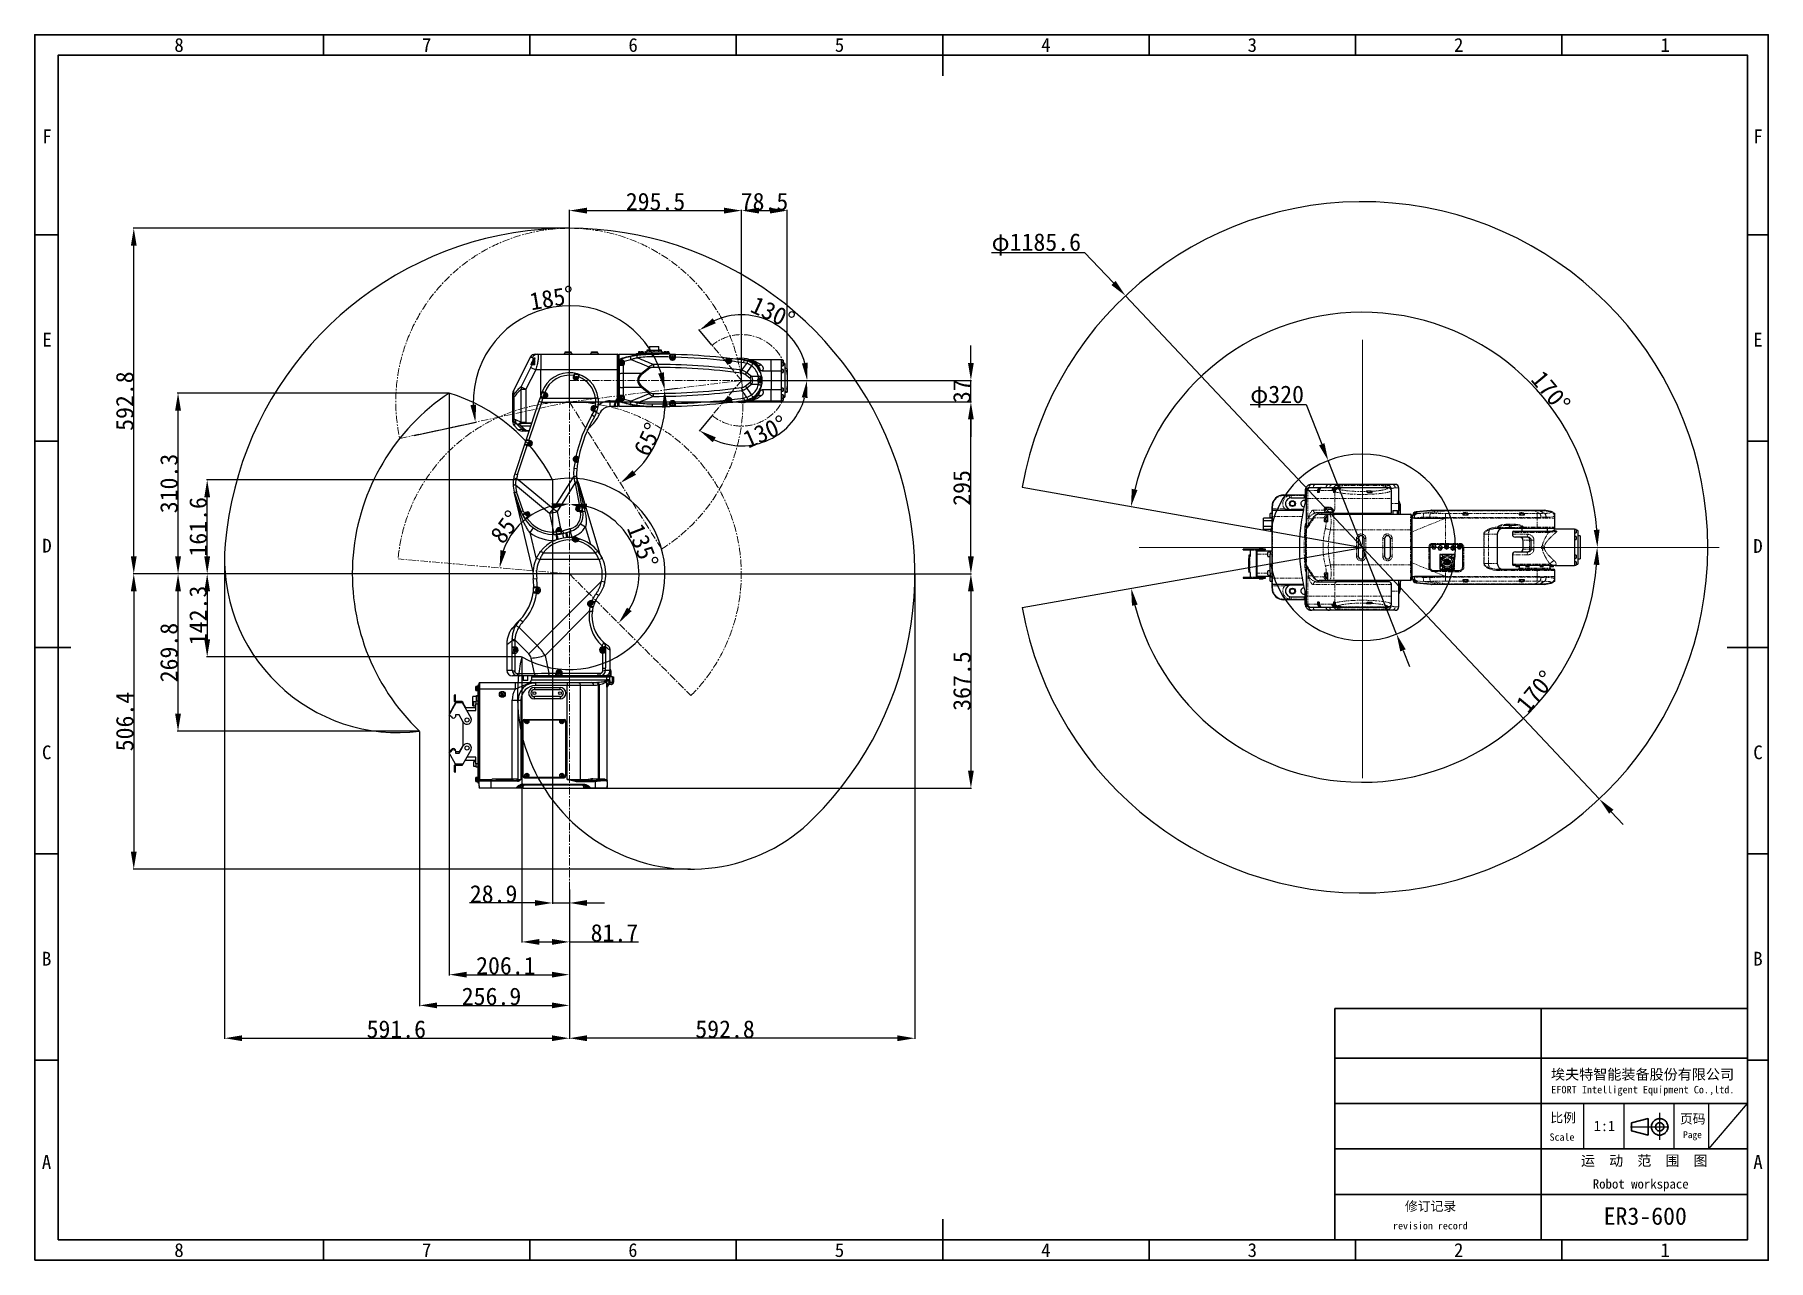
# Model space of a CAD drawing. Header units: inches. Extents: x 205 to 4949, y 179 to 2281.
# Drawn here: x 205 to 3180, y 179 to 2281 of the extents above; entities that cross this region are included whole.
import ezdxf

# ---------------------------------------------------------------- set-up
doc = ezdxf.new("R2010")
doc.units = ezdxf.units.IN
doc.header["$MEASUREMENT"] = 0
for name, pattern in [('CENTERX2', [20.32, 12.7, -2.54, 2.54, -2.54]), ('SLD-双点画线', [12.7, 6.35, -1.27, 1.27, -1.27, 1.27, -1.27]), ('SLD-实线', [0, 0])]:
    doc.linetypes.add(name, pattern=pattern)
doc.layers.add('5', color=7, linetype='Continuous', lineweight=0)
for name, color, linetype in [('7标注层', 4, 'Continuous'), ('C1角度', 7, 'Continuous'), ('C3弧长', 7, 'Continuous'), ('C7线性', 7, 'Continuous'), ('PDF_Geomertry', 7, 'Continuous'), ('PDF_Text', 7, 'Continuous'), ('SLD-0', 7, 'SLD-实线')]:
    doc.layers.add(name, color=color, linetype=linetype)
doc.styles.get("Standard").update_dxf_attribs({"font": ''})
doc.styles.add('宋体', font='')
doc.styles.get('Standard').set_extended_font_data('SimSun')
doc.styles.get('宋体').set_extended_font_data('SimSun')
doc.dimstyles.new('ISO-25', dxfattribs={"dimtxt": 2.5, "dimasz": 2.5, "dimexe": 1.25, "dimexo": 0.625, "dimtad": 1, "dimtxsty": 'Standard', "dimcen": 2.5, "dimadec": 0, "dimazin": 0, "dimtfac": 1, "dimtmove": 0, "dimatfit": 3, "dimfxl": 1, "dimarcsym": 0})

msp = doc.modelspace()

# ---------------------------------------------------------------- texts
at = {"layer": 'PDF_Text', "attachment_point": 7, "style": '宋体'}
for s, insert, char_height in [('8', (444.6674, 2251.1082), 23.6619), ('7', (869.6806, 2251.5092), 23.6619), ('6', (1223.8417, 2251.1082), 23.6619), ('5', (1578.0029, 2251.1082), 23.6619), ('4', (1932.1641, 2251.5092), 23.6619), ('3', (2286.3583, 2251.0922), 23.6619), ('2', (2640.5194, 2251.5092), 23.6619), ('1', (2994.6806, 2251.5092), 23.6619), ('F', (218.3192, 2094.6667), 23.6619), ('F', (3154.0565, 2094.6667), 23.6619), ('E', (218.3192, 1746.0213), 23.6619), ('E', (3154.0565, 1746.0213), 23.6619), ('D', (218.0883, 1392.6685), 23.6619), ('D', (3154.0565, 1392.0709), 23.6619), ('C', (217.5368, 1037.7198), 23.6619), ('C', (3154.0565, 1037.7198), 23.6619), ('B', (217.5368, 684.1704), 23.6619), ('B', (3154.0565, 684.1704), 23.6619), ('埃夫特智能装备股份有限公司', (2806.8305, 486.7076), 17.725292), ('EFORT Intelligent Equipment Co.,ltd.', (2807.4065, 460.7872), 12.836476), ('比例', (2805.7734, 413.4561), 16.12088), ('1:1', (2880.2705, 399.8991), 17.93693), ('页码', (3028.1015, 411.4314), 16.12088), ('Scale', (2804.4625, 383.5676), 12.55585), ('Page', (3033.6072, 384.3542), 11.83093), ('A', (217.2858, 335.5251), 23.6619), ('运  动  范  围  图', (2858.3229, 338.7053), 17.73), ('A', (3154.0565, 335.5251), 23.6619), ('修订记录', (2556.2874, 261.61), 16.12088), ('ER3-600', (2897.2287, 239.1271), 30), ('revision record', (2535.9056, 231.4803), 12.555852), ('8', (444.6345, 184.0147), 23.6619), ('7', (869.6477, 184.4156), 23.6619), ('{\\W0.950413;6}', (1223.8416, 184.0147), 23.661855), ('5', (1578.0029, 184.0147), 23.6619), ('4', (1932.1641, 184.4156), 23.6619), ('3', (2286.3252, 183.9987), 23.6619), ('2', (2640.4865, 184.4156), 23.6619), ('1', (2994.6806, 184.4156), 23.6619)]:
    msp.add_mtext(s, dxfattribs=dict(at, insert=insert, char_height=char_height))
at = {"layer": 'PDF_Text', "lineweight": 0, "insert": (2878.6296, 317.7804), "char_height": 16.120877, "attachment_point": 1, "style": '宋体'}
msp.add_mtext('Robot workspace', dxfattribs=at)

# ---------------------------------------------------------------- blocks, each defined once
blk = doc.blocks.new('*D12')
at = {"layer": 'C1角度', "color": 0, "lineweight": -2}
blk.add_arc((1122.5, 1356), 120.2, 104.3378, 160.6622, dxfattribs=at)
at = {"layer": 'C1角度', "color": 0}
for points in [[(1093.4, 1467.5), (1092.1, 1477.4), (1122.5, 1476.2)], [(1004.2, 1396.8), (1014, 1394.7), (1002.8, 1366.5)]]:
    blk.add_solid(points, dxfattribs=at)
at = {"layer": 'Defpoints', "color": 0}
for p in [(1122.5, 1651), (1065.5, 1461.8), (828.6, 1381.7), (1122.5, 1356), (1122.5, 1356)]:
    blk.add_point(p, dxfattribs=at)
at = {"layer": 'C1角度', "color": 0, "insert": (984.5, 1423.2), "char_height": 2.5, "attachment_point": 1, "rotation": 53.3812}
blk.add_mtext('\\fSimSun|b1|i0|c134|p2;\\H12x;85%%d', dxfattribs=at)
blk = doc.blocks.new('*D13')
at = {"layer": 'C1角度', "color": 0, "lineweight": -2}
blk.add_arc((1122.5, 1356), 119.5, 329.4267, 75.5733, dxfattribs=at)
at = {"layer": 'C1角度', "color": 0}
for points in [[(1152.9, 1476.6), (1151.6, 1466.7), (1122.5, 1475.5)], [(1221.4, 1298.3), (1229.3, 1292.2), (1207, 1271.5)]]:
    blk.add_solid(points, dxfattribs=at)
at = {"layer": 'Defpoints', "color": 0}
for p in [(1122.5, 1651), (1207, 1440.5), (1122.5, 1356), (1122.5, 1356), (1331.1, 1147.4)]:
    blk.add_point(p, dxfattribs=at)
at = {"layer": 'C1角度', "color": 0, "insert": (1248.7, 1445.5), "char_height": 2.5, "attachment_point": 1, "rotation": 291.3333}
blk.add_mtext('\\fSimSun|b1|i0|c134|p2;\\H12x;135%%d', dxfattribs=at)
blk = doc.blocks.new('*D14')
at = {"layer": 'C1角度', "color": 0, "lineweight": -2}
blk.add_arc((1122.5, 1651), 164.4, 312.6041, 356.6698, dxfattribs=at)
at = {"layer": 'C1角度', "color": 0}
for points in [[(1291.7, 1641.6), (1281.7, 1641.3), (1285.7, 1671.4)], [(1230.8, 1533.9), (1236.9, 1526), (1210, 1511.8)]]:
    blk.add_solid(points, dxfattribs=at)
at = {"layer": 'Defpoints', "color": 0}
for p in [(1418, 1688), (1122.5, 1651), (1122.5, 1651), (1255.2, 1553.9), (1280.9, 1398.8)]:
    blk.add_point(p, dxfattribs=at)
at = {"layer": 'C1角度', "color": 0, "insert": (1231.3, 1568.1), "char_height": 2.5, "attachment_point": 1, "rotation": 64.6369}
blk.add_mtext('\\fSimSun|b1|i0|c134|p2;\\H12x;65%%d', dxfattribs=at)
blk = doc.blocks.new('*D15')
at = {"layer": 'C7线性', "color": 0, "lineweight": -2}
for p, q in [((1811.5, 1718), (1811.5, 1748)), ((1418.6, 1688), (1812.8, 1688)), ((1811.5, 1651), (1811.5, 1688)), ((1123.1, 1651), (1812.8, 1651)), ((1811.5, 1621), (1811.5, 1591))]:
    blk.add_line(p, q, dxfattribs=at)
at = {"layer": 'C7线性', "color": 0}
for points in [[(1806.5, 1718), (1816.5, 1718), (1811.5, 1688)], [(1816.5, 1621), (1806.5, 1621), (1811.5, 1651)]]:
    blk.add_solid(points, dxfattribs=at)
at = {"layer": 'Defpoints', "color": 0}
for p in [(1418, 1688), (1811.5, 1688), (1122.5, 1651)]:
    blk.add_point(p, dxfattribs=at)
at = {"layer": 'C7线性', "color": 0, "insert": (1780.9, 1669.5), "char_height": 2.5, "attachment_point": 2, "rotation": 90}
blk.add_mtext('\\fSimSun|b1|i0|c134|p2;\\H12x;37', dxfattribs=at)
blk = doc.blocks.new('*D16')
at = {"layer": 'C7线性', "color": 0, "lineweight": -2}
for p, q in [((1122.5, 1651.6), (1122.5, 1980.5)), ((1152.5, 1979.2), (1388, 1979.2)), ((1418, 1688.6), (1418, 1980.5))]:
    blk.add_line(p, q, dxfattribs=at)
at = {"layer": 'C7线性', "color": 0}
for points in [[(1152.5, 1984.2), (1152.5, 1974.2), (1122.5, 1979.2)], [(1388, 1974.2), (1388, 1984.2), (1418, 1979.2)]]:
    blk.add_solid(points, dxfattribs=at)
at = {"layer": 'Defpoints', "color": 0}
for p in [(1418, 1979.2), (1418, 1688), (1122.5, 1651)]:
    blk.add_point(p, dxfattribs=at)
at = {"layer": 'C7线性', "color": 0, "insert": (1270.3, 2009.8), "char_height": 2.5, "attachment_point": 2}
blk.add_mtext('\\fSimSun|b1|i0|c134|p2;\\H12x;295.5', dxfattribs=at)
blk = doc.blocks.new('*D17')
at = {"layer": 'C7线性', "color": 0, "lineweight": -2}
for p, q in [((1123.1, 1356), (1812.8, 1356)), ((1811.5, 1326), (1811.5, 1018.5)), ((1043.1, 988.5), (1812.8, 988.5))]:
    blk.add_line(p, q, dxfattribs=at)
at = {"layer": 'C7线性', "color": 0}
for points in [[(1816.5, 1326), (1806.5, 1326), (1811.5, 1356)], [(1806.5, 1018.5), (1816.5, 1018.5), (1811.5, 988.5)]]:
    blk.add_solid(points, dxfattribs=at)
at = {"layer": 'Defpoints', "color": 0}
for p in [(1122.5, 1356), (1042.5, 988.5), (1811.5, 988.5)]:
    blk.add_point(p, dxfattribs=at)
at = {"layer": 'C7线性', "color": 0, "insert": (1780.9, 1172.2), "char_height": 2.5, "attachment_point": 2, "rotation": 90}
blk.add_mtext('\\fSimSun|b1|i0|c134|p2;\\H12x;367.5', dxfattribs=at)
blk = doc.blocks.new('*D18')
at = {"layer": 'C7线性', "color": 0, "lineweight": -2}
for p, q in [((1123.1, 1651), (1812.8, 1651)), ((1811.5, 1386), (1811.5, 1621)), ((1123.1, 1356), (1812.8, 1356))]:
    blk.add_line(p, q, dxfattribs=at)
at = {"layer": 'C7线性', "color": 0}
for points in [[(1816.5, 1621), (1806.5, 1621), (1811.5, 1651)], [(1806.5, 1386), (1816.5, 1386), (1811.5, 1356)]]:
    blk.add_solid(points, dxfattribs=at)
at = {"layer": 'Defpoints', "color": 0}
for p in [(1122.5, 1651), (1811.5, 1651), (1122.5, 1356)]:
    blk.add_point(p, dxfattribs=at)
at = {"layer": 'C7线性', "color": 0, "insert": (1780.9, 1503.5), "char_height": 2.5, "attachment_point": 2, "rotation": 90}
blk.add_mtext('\\fSimSun|b1|i0|c134|p2;\\H12x;295', dxfattribs=at)
blk = doc.blocks.new('*D19')
at = {"layer": 'C7线性', "color": 0, "lineweight": -2}
for p, q in [((1418, 1688.6), (1418, 1980.5)), ((1448, 1979.2), (1466.5, 1979.2)), ((1496.5, 1708.6), (1496.5, 1980.5))]:
    blk.add_line(p, q, dxfattribs=at)
at = {"layer": 'C7线性', "color": 0}
for points in [[(1448, 1984.2), (1448, 1974.2), (1418, 1979.2)], [(1466.5, 1974.2), (1466.5, 1984.2), (1496.5, 1979.2)]]:
    blk.add_solid(points, dxfattribs=at)
at = {"layer": 'Defpoints', "color": 0}
for p in [(1496.5, 1979.2), (1496.5, 1708), (1418, 1688)]:
    blk.add_point(p, dxfattribs=at)
at = {"layer": 'C7线性', "color": 0, "insert": (1457.3, 2009.8), "char_height": 2.5, "attachment_point": 2}
blk.add_mtext('\\fSimSun|b1|i0|c134|p2;\\H12x;78.5', dxfattribs=at)
blk = doc.blocks.new('*D20')
at = {"layer": 'C7线性', "color": 0, "lineweight": -2}
for p, q in [((530.8, 1381.1), (530.8, 558.4)), ((1122.5, 814.5), (1122.5, 558.4)), ((560.8, 559.6), (1092.5, 559.6))]:
    blk.add_line(p, q, dxfattribs=at)
at = {"layer": 'C7线性', "color": 0}
for points in [[(560.8, 564.6), (560.8, 554.6), (530.8, 559.6)], [(1092.5, 554.6), (1092.5, 564.6), (1122.5, 559.6)]]:
    blk.add_solid(points, dxfattribs=at)
at = {"layer": 'Defpoints', "color": 0}
for p in [(530.8, 1381.7), (1122.5, 815.1), (1122.5, 559.6)]:
    blk.add_point(p, dxfattribs=at)
at = {"layer": 'C7线性', "color": 0, "insert": (825.5, 590.3), "char_height": 2.5, "attachment_point": 2}
blk.add_mtext('\\fSimSun|b1|i0|c134|p2;\\H12x;591.6', dxfattribs=at)
blk = doc.blocks.new('*D21')
at = {"layer": 'C7线性', "color": 0, "lineweight": -2}
for p, q in [((1715.3, 1355.4), (1715.3, 558.4)), ((1122.5, 814.5), (1122.5, 558.4)), ((1685.3, 559.6), (1152.5, 559.6))]:
    blk.add_line(p, q, dxfattribs=at)
at = {"layer": 'C7线性', "color": 0}
for points in [[(1152.5, 564.6), (1152.5, 554.6), (1122.5, 559.6)], [(1685.3, 554.6), (1685.3, 564.6), (1715.3, 559.6)]]:
    blk.add_solid(points, dxfattribs=at)
at = {"layer": 'Defpoints', "color": 0}
for p in [(1715.3, 1356), (1122.5, 815.1), (1122.5, 559.6)]:
    blk.add_point(p, dxfattribs=at)
at = {"layer": 'C7线性', "color": 0, "insert": (1389.6, 590.3), "char_height": 2.5, "attachment_point": 2}
blk.add_mtext('\\fSimSun|b1|i0|c134|p2;\\H12x;592.8', dxfattribs=at)
blk = doc.blocks.new('*D22')
at = {"layer": 'C7线性', "color": 0, "lineweight": -2}
for p, q in [((1121.9, 1948.8), (373.8, 1948.8)), ((375, 1386), (375, 1918.8)), ((1121.9, 1356), (373.8, 1356))]:
    blk.add_line(p, q, dxfattribs=at)
at = {"layer": 'C7线性', "color": 0}
for points in [[(380, 1918.8), (370, 1918.8), (375, 1948.8)], [(370, 1386), (380, 1386), (375, 1356)]]:
    blk.add_solid(points, dxfattribs=at)
at = {"layer": 'Defpoints', "color": 0}
for p in [(375, 1948.8), (1122.5, 1948.8), (1122.5, 1356)]:
    blk.add_point(p, dxfattribs=at)
at = {"layer": 'C7线性', "color": 0, "insert": (344.4, 1652.4), "char_height": 2.5, "attachment_point": 2, "rotation": 90}
blk.add_mtext('\\fSimSun|b1|i0|c134|p2;\\H12x;592.8', dxfattribs=at)
blk = doc.blocks.new('*D23')
at = {"layer": 'C7线性', "color": 0, "lineweight": -2}
for p, q in [((1121.9, 1356), (373.8, 1356)), ((375, 1326), (375, 879.6)), ((1330.5, 849.6), (373.8, 849.6))]:
    blk.add_line(p, q, dxfattribs=at)
at = {"layer": 'C7线性', "color": 0}
for points in [[(380, 1326), (370, 1326), (375, 1356)], [(370, 879.6), (380, 879.6), (375, 849.6)]]:
    blk.add_solid(points, dxfattribs=at)
at = {"layer": 'Defpoints', "color": 0}
for p in [(1122.5, 1356), (375, 849.6), (1331.1, 849.6)]:
    blk.add_point(p, dxfattribs=at)
at = {"layer": 'C7线性', "color": 0, "insert": (344.4, 1102.8), "char_height": 2.5, "attachment_point": 2, "rotation": 90}
blk.add_mtext('\\fSimSun|b1|i0|c134|p2;\\H12x;506.4', dxfattribs=at)
blk = doc.blocks.new('*D24')
at = {"layer": 'C7线性', "color": 0, "lineweight": -2}
for p, q in [((915.7, 1666.3), (449.7, 1666.3)), ((451, 1386), (451, 1636.3)), ((1121.9, 1356), (449.7, 1356))]:
    blk.add_line(p, q, dxfattribs=at)
at = {"layer": 'C7线性', "color": 0}
for points in [[(456, 1636.3), (446, 1636.3), (451, 1666.3)], [(446, 1386), (456, 1386), (451, 1356)]]:
    blk.add_solid(points, dxfattribs=at)
at = {"layer": 'Defpoints', "color": 0}
for p in [(451, 1666.3), (916.4, 1666.3), (1122.5, 1356)]:
    blk.add_point(p, dxfattribs=at)
at = {"layer": 'C7线性', "color": 0, "insert": (420.3, 1511.1), "char_height": 2.5, "attachment_point": 2, "rotation": 90}
blk.add_mtext('\\fSimSun|b1|i0|c134|p2;\\H12x;310.3', dxfattribs=at)
blk = doc.blocks.new('*D25')
at = {"layer": 'C7线性', "color": 0, "lineweight": -2}
for p, q in [((916.4, 1665.7), (916.4, 667.3)), ((1122.5, 814.5), (1122.5, 667.3)), ((946.4, 668.6), (1092.5, 668.6))]:
    blk.add_line(p, q, dxfattribs=at)
at = {"layer": 'C7线性', "color": 0}
for points in [[(946.4, 673.6), (946.4, 663.6), (916.4, 668.6)], [(1092.5, 663.6), (1092.5, 673.6), (1122.5, 668.6)]]:
    blk.add_solid(points, dxfattribs=at)
at = {"layer": 'Defpoints', "color": 0}
for p in [(916.4, 1666.3), (1122.5, 815.1), (1122.5, 668.6)]:
    blk.add_point(p, dxfattribs=at)
at = {"layer": 'C7线性', "color": 0, "insert": (1013.5, 699.2), "char_height": 2.5, "attachment_point": 2}
blk.add_mtext('\\fSimSun|b1|i0|c134|p2;\\H12x;206.1', dxfattribs=at)
blk = doc.blocks.new('*D26')
at = {"layer": 'C7线性', "color": 0, "lineweight": -2}
for p, q in [((1093, 1517.5), (499.7, 1517.5)), ((501, 1386), (501, 1487.5)), ((1121.9, 1356), (499.7, 1356))]:
    blk.add_line(p, q, dxfattribs=at)
at = {"layer": 'C7线性', "color": 0}
for points in [[(506, 1487.5), (496, 1487.5), (501, 1517.5)], [(496, 1386), (506, 1386), (501, 1356)]]:
    blk.add_solid(points, dxfattribs=at)
at = {"layer": 'Defpoints', "color": 0}
for p in [(501, 1517.5), (1093.6, 1517.5), (1122.5, 1356)]:
    blk.add_point(p, dxfattribs=at)
at = {"layer": 'C7线性', "color": 0, "insert": (470.3, 1436.8), "char_height": 2.5, "attachment_point": 2, "rotation": 90}
blk.add_mtext('\\fSimSun|b1|i0|c134|p2;\\H12x;161.6', dxfattribs=at)
blk = doc.blocks.new('*D27')
at = {"layer": 'C7线性', "color": 0, "lineweight": -2}
for p, q in [((1121.9, 1356), (499.7, 1356)), ((501, 1326), (501, 1243.7)), ((1040.1, 1213.7), (499.7, 1213.7))]:
    blk.add_line(p, q, dxfattribs=at)
at = {"layer": 'C7线性', "color": 0}
for points in [[(506, 1326), (496, 1326), (501, 1356)], [(496, 1243.7), (506, 1243.7), (501, 1213.7)]]:
    blk.add_solid(points, dxfattribs=at)
at = {"layer": 'Defpoints', "color": 0}
for p in [(1122.5, 1356), (501, 1213.7), (1040.8, 1213.7)]:
    blk.add_point(p, dxfattribs=at)
at = {"layer": 'C7线性', "color": 0, "insert": (470.3, 1284.8), "char_height": 2.5, "attachment_point": 2, "rotation": 90}
blk.add_mtext('\\fSimSun|b1|i0|c134|p2;\\H12x;142.3', dxfattribs=at)
blk = doc.blocks.new('*D28')
at = {"layer": 'C7线性', "color": 0, "lineweight": -2}
for p, q in [((1093.6, 1516.9), (1093.6, 790.3)), ((1122.5, 814.5), (1122.5, 790.3)), ((1063.6, 791.6), (951.3, 791.6)), ((1093.6, 791.6), (1122.5, 791.6)), ((1152.5, 791.6), (1182.5, 791.6))]:
    blk.add_line(p, q, dxfattribs=at)
at = {"layer": 'C7线性', "color": 0}
for points in [[(1063.6, 786.6), (1063.6, 796.6), (1093.6, 791.6)], [(1152.5, 796.6), (1152.5, 786.6), (1122.5, 791.6)]]:
    blk.add_solid(points, dxfattribs=at)
at = {"layer": 'Defpoints', "color": 0}
for p in [(1093.6, 1517.5), (1122.5, 815.1), (1122.5, 791.6)]:
    blk.add_point(p, dxfattribs=at)
at = {"layer": 'C7线性', "color": 0, "insert": (992.5, 822.2), "char_height": 2.5, "attachment_point": 2}
blk.add_mtext('\\fSimSun|b1|i0|c134|p2;\\H12x;28.9', dxfattribs=at)
blk = doc.blocks.new('*D29')
at = {"layer": 'C7线性', "color": 0, "lineweight": -2}
for p, q in [((1040.8, 1213.1), (1040.8, 723.6)), ((1122.5, 814.5), (1122.5, 723.6)), ((1070.8, 724.8), (1092.5, 724.8)), ((1122.5, 724.8), (1241.1, 724.8))]:
    blk.add_line(p, q, dxfattribs=at)
at = {"layer": 'C7线性', "color": 0}
for points in [[(1070.8, 729.8), (1070.8, 719.8), (1040.8, 724.8)], [(1092.5, 719.8), (1092.5, 729.8), (1122.5, 724.8)]]:
    blk.add_solid(points, dxfattribs=at)
at = {"layer": 'Defpoints', "color": 0}
for p in [(1040.8, 1213.7), (1122.5, 815.1), (1122.5, 724.8)]:
    blk.add_point(p, dxfattribs=at)
at = {"layer": 'C7线性', "color": 0, "insert": (1199.8, 755.4), "char_height": 2.5, "attachment_point": 2}
blk.add_mtext('\\fSimSun|b1|i0|c134|p2;\\H12x;81.7', dxfattribs=at)
blk = doc.blocks.new('*D30')
at = {"layer": 'C1角度', "color": 0, "lineweight": -2}
blk.add_line((1367.1, 1748.6), (1344.9, 1775.1), dxfattribs=at)
blk.add_arc((1418, 1688), 112.4, 15.3321, 114.6679, dxfattribs=at)
at = {"layer": 'C1角度', "color": 0}
for points in [[(1368.4, 1794.4), (1373.8, 1786), (1345.7, 1774.1)], [(1521.5, 1717.1), (1531.4, 1718.4), (1530.5, 1688)]]:
    blk.add_solid(points, dxfattribs=at)
at = {"layer": 'Defpoints', "color": 0}
for p in [(1499.8, 1765.2), (1367.5, 1748.1), (1418, 1688), (1418, 1688), (1576.4, 1688)]:
    blk.add_point(p, dxfattribs=at)
at = {"layer": 'C1角度', "color": 0, "insert": (1443.3, 1833.7), "char_height": 2.5, "attachment_point": 1, "rotation": 335.4508}
blk.add_mtext('\\fSimSun|b1|i0|c134|p2;\\H12x;130%%D', dxfattribs=at)
blk = doc.blocks.new('*D31')
at = {"layer": 'C1角度', "color": 0, "lineweight": -2}
blk.add_line((1367.1, 1627.4), (1345.1, 1601.1), dxfattribs=at)
blk.add_arc((1418, 1688), 112.2, 245.3603, 344.6397, dxfattribs=at)
at = {"layer": 'C1角度', "color": 0}
for points in [[(1531.2, 1657.6), (1521.3, 1658.9), (1530.2, 1688)], [(1373.9, 1590.2), (1368.5, 1581.8), (1345.9, 1602)]]:
    blk.add_solid(points, dxfattribs=at)
at = {"layer": 'Defpoints', "color": 0}
for p in [(1418, 1688), (1418, 1688), (1576.4, 1688), (1367.5, 1627.9), (1499.6, 1611)]:
    blk.add_point(p, dxfattribs=at)
at = {"layer": 'C1角度', "color": 0, "insert": (1417.1, 1598.2), "char_height": 2.5, "attachment_point": 1, "rotation": 24.1045}
blk.add_mtext('\\fSimSun|b1|i0|c134|p2;\\H12x;130%%D', dxfattribs=at)
blk = doc.blocks.new('*D32')
at = {"layer": 'C7线性', "color": 0, "lineweight": -2}
for p, q in [((1121.9, 1356), (449.7, 1356)), ((451, 1116.2), (451, 1326)), ((865, 1086.2), (449.7, 1086.2))]:
    blk.add_line(p, q, dxfattribs=at)
at = {"layer": 'C7线性', "color": 0}
for points in [[(456, 1326), (446, 1326), (451, 1356)], [(446, 1116.2), (456, 1116.2), (451, 1086.2)]]:
    blk.add_solid(points, dxfattribs=at)
at = {"layer": 'Defpoints', "color": 0}
for p in [(451, 1356), (1122.5, 1356), (865.6, 1086.2)]:
    blk.add_point(p, dxfattribs=at)
at = {"layer": 'C7线性', "color": 0, "insert": (420.3, 1221.1), "char_height": 2.5, "attachment_point": 2, "rotation": 90}
blk.add_mtext('\\fSimSun|b1|i0|c134|p2;\\H12x;269.8', dxfattribs=at)
blk = doc.blocks.new('*D33')
at = {"layer": 'C7线性', "color": 0, "lineweight": -2}
for p, q in [((865.6, 1085.6), (865.6, 614.6)), ((1122.5, 814.5), (1122.5, 614.6)), ((895.6, 615.9), (1092.5, 615.9))]:
    blk.add_line(p, q, dxfattribs=at)
at = {"layer": 'C7线性', "color": 0}
for points in [[(895.6, 620.9), (895.6, 610.9), (865.6, 615.9)], [(1092.5, 610.9), (1092.5, 620.9), (1122.5, 615.9)]]:
    blk.add_solid(points, dxfattribs=at)
at = {"layer": 'Defpoints', "color": 0}
for p in [(865.6, 1086.2), (1122.5, 815.1), (1122.5, 615.9)]:
    blk.add_point(p, dxfattribs=at)
at = {"layer": 'C7线性', "color": 0, "insert": (988.9, 646.5), "char_height": 2.5, "attachment_point": 2}
blk.add_mtext('\\fSimSun|b1|i0|c134|p2;\\H12x;256.9', dxfattribs=at)
blk = doc.blocks.new('*D34')
at = {"layer": '7标注层', "color": 0, "lineweight": -2}
for p, q in [((1307.6, 1674.2), (1285.1, 1671.3)), ((856.2, 1593.7), (962.5, 1616.5))]:
    blk.add_line(p, q, dxfattribs=at)
blk.add_arc((1122.6, 1650.9), 165, 17.6155, 181.6725, dxfattribs=at)
at = {"layer": '7标注层', "color": 0}
for points in [[(1275, 1699.7), (1284.8, 1701.9), (1286.3, 1671.5)], [(952.7, 1645.4), (962.6, 1646.6), (961.2, 1616.3)]]:
    blk.add_solid(points, dxfattribs=at)
at = {"layer": 'Defpoints', "color": 0}
for p in [(1122.5, 1815.9), (1308.2, 1674.3), (1122.6, 1650.9), (855.6, 1593.6)]:
    blk.add_point(p, dxfattribs=at)
at = {"layer": '7标注层', "color": 0, "insert": (1092.3, 1829), "char_height": 2.5, "attachment_point": 5, "rotation": 9.644}
blk.add_mtext('{\\fSimSun|b1|i0|c134|p2;\\H12x;185%%d}', dxfattribs=at)
blk = doc.blocks.new('*D35')
at = {"color": 0, "lineweight": -2}
for p, q in [((1847, 1907.5), (2006.7, 1907.5)), ((2006.7, 1907.5), (2056.1, 1855.1)), ((2889.8, 970), (2076.7, 1833.2)), ((2910.4, 948.2), (2931, 926.3))]:
    blk.add_line(p, q, dxfattribs=at)
at = {"color": 0}
for points in [[(2052.5, 1851.6), (2059.8, 1858.5), (2076.7, 1833.2)], [(2914.1, 951.6), (2906.8, 944.7), (2889.8, 970)]]:
    blk.add_solid(points, dxfattribs=at)
at = {"layer": 'Defpoints', "color": 0}
for p in [(2076.7, 1833.2), (2889.8, 970)]:
    blk.add_point(p, dxfattribs=at)
at = {"color": 0, "insert": (1847, 1940.2), "char_height": 40, "attachment_point": 1}
blk.add_mtext('\\fSimSun|b1|i0|c134|p34;\\H0.75x;φ1185.6', dxfattribs=at)
blk = doc.blocks.new('*D36')
at = {"color": 0, "lineweight": -2}
blk.add_arc((2483.3, 1401.6), 402.9, 194.2669, 355.7331, dxfattribs=at)
at = {"color": 0}
for points in [[(2890.1, 1371.4), (2880.1, 1371.8), (2886.2, 1401.6)], [(2097.6, 1303.4), (2087.9, 1301.3), (2086.5, 1331.6)]]:
    blk.add_solid(points, dxfattribs=at)
at = {"layer": 'Defpoints', "color": 0}
for p in [(2483.3, 1401.6), (2483.3, 1401.6), (3095.3, 1401.6), (1899.3, 1298.6), (2323.7, 1031.6)]:
    blk.add_point(p, dxfattribs=at)
at = {"color": 0, "insert": (2744.3, 1134.8), "char_height": 40, "attachment_point": 1, "rotation": 50.1394}
blk.add_mtext('\\fSimSun|b1|i0|c134|p2;\\H0.75x;170%%d', dxfattribs=at)
blk = doc.blocks.new('*D37')
at = {"color": 0, "lineweight": -2}
for p, q in [((2290.8, 1646.4), (2386.7, 1646.4)), ((2386.7, 1646.4), (2413.6, 1578.4)), ((2541.9, 1252.8), (2424.6, 1550.5)), ((2553, 1224.9), (2564, 1197))]:
    blk.add_line(p, q, dxfattribs=at)
at = {"color": 0}
for points in [[(2408.9, 1576.5), (2418.2, 1580.2), (2424.6, 1550.5)], [(2557.6, 1226.7), (2548.3, 1223), (2541.9, 1252.8)]]:
    blk.add_solid(points, dxfattribs=at)
at = {"layer": 'Defpoints', "color": 0}
for p in [(2424.6, 1550.5), (2541.9, 1252.8)]:
    blk.add_point(p, dxfattribs=at)
at = {"color": 0, "insert": (2290.8, 1679.1), "char_height": 40, "attachment_point": 1}
blk.add_mtext('\\fSimSun|b1|i0|c134|p34;\\H0.75x;φ320', dxfattribs=at)
blk = doc.blocks.new('*D38')
at = {"color": 0, "lineweight": -2}
blk.add_arc((2483.3, 1401.6), 403.2, 4.2641, 165.7359, dxfattribs=at)
at = {"color": 0}
for points in [[(2087.6, 1502), (2097.4, 1499.9), (2086.2, 1471.6)], [(2880.3, 1431.4), (2890.3, 1431.8), (2886.5, 1401.6)]]:
    blk.add_solid(points, dxfattribs=at)
at = {"layer": 'Defpoints', "color": 0}
for p in [(2323.6, 1771.8), (1899.3, 1504.6), (2100.4, 1401.6), (2483.3, 1401.6), (2989.5, 1401.6)]:
    blk.add_point(p, dxfattribs=at)
at = {"color": 0, "insert": (2794, 1707.9), "char_height": 40, "attachment_point": 1, "rotation": 309.6602}
blk.add_mtext('\\fSimSun|b1|i0|c134|p2;\\H0.75x;170%%d', dxfattribs=at)
blk = doc.blocks.new('SW_CENTERMARKSYMBOL_2')
at = {"layer": '5', "color": 0}
for p, q in [((0, 1), (0, 71.24)), ((-1, 0), (-76.58, 0)), ((0, 0), (-0.5, 0)), ((0, 0), (0, 0.5)), ((0, 0), (0, -0.5)), ((0, 0), (0.5, 0)), ((1, 0), (101.25, 0)), ((0, -1), (0, -79.22))]:
    blk.add_line(p, q, dxfattribs=at)

# ---------------------------------------------------------------- dimensions: what is measured, and where the dimension line sits
for p1, p2, text, picture, middle in [((2889.8466, 969.9876), (2076.6823, 1833.2385), '\\fSimSun|b1|i0|c134|p34;\\H0.75x;φ1185.6', '*D35', (2006.7266, 1907.503)), ((2541.9492, 1252.7734), (2424.5797, 1550.4526), '\\fSimSun|b1|i0|c134|p34;\\H0.75x;φ320', '*D37', (2386.7357, 1646.4349))]:
    dim = msp.add_diameter_dim_2p(p1=p1, p2=p2, text=text, dimstyle='ISO-25', override={"dimtxt": 40, "dimasz": 30, "dimexe": 2, "dimexo": 0, "dimgap": 1.524, "dimtoh": 1, "dimlfac": 5, "dimzin": 0, "dimtxsty": 'Standard', "dimadec": 2, "dimtdec": 3, "dimtix": 1, "dimatfit": 0, "dimtzin": 0})
    dim.commit()
    dim.dimension.update_dxf_attribs({"geometry": picture, "text_midpoint": middle, "dimtype": 163})
for base, line1, line2, picture, middle in [((2323.5683, 1771.8304), ((2100.3945, 1401.613), (2989.4613, 1401.613)), ((1899.3062, 1504.5806), (2483.2645, 1401.613)), '*D38', (2793.6592, 1658.9434)), ((2323.6711, 1031.6341), ((1899.3062, 1298.6454), (2483.2645, 1401.613)), ((2483.2645, 1401.613), (3095.3226, 1401.613)), '*D36', (2792.5579, 1143.365))]:
    dim = msp.add_angular_dim_2l(base=base, line1=line1, line2=line2, text='\\fSimSun|b1|i0|c134|p2;\\H0.75x;<>', dimstyle='ISO-25', override={"dimtxt": 40, "dimasz": 30, "dimexe": 2, "dimexo": 0, "dimgap": 1.524, "dimtad": 1, "dimlfac": 5, "dimzin": 0, "dimpost": '<>', "dimtxsty": 'Standard', "dimse1": 0, "dimse2": 0, "dimsd1": 0, "dimsd2": 0, "dimadec": 0, "dimtdec": 3, "dimtix": 1, "dimtofl": 1, "dimatfit": 0, "dimtzin": 0})
    dim.commit()
    dim.dimension.update_dxf_attribs({"geometry": picture, "text_midpoint": middle, "dimtype": 162})
at = {"layer": '7标注层', "color": 7}
dim = msp.add_angular_dim_3p(base=(1122.4984, 1815.8837), center=(1122.5915, 1650.8546), p1=(855.636, 1593.6123), p2=(1308.1929, 1674.2537), text='{\\fSimSun|b1|i0|c134|p2;\\H12x;<>}', dimstyle='ISO-25', override={"dimasz": 30, "dimtxsty": 'Standard'}, dxfattribs=at)
dim.commit()
dim.dimension.update_dxf_attribs({"geometry": '*D34', "text_midpoint": (1092.3273, 1828.9557)})
at = {"layer": 'C1角度'}
for base, line1, line2, text, picture, middle in [((1499.7987, 1765.1681), ((1576.3529, 1688.0041), (1418.0097, 1688.0041)), ((1367.5489, 1748.1408), (1418.0097, 1688.0041)), '\\fSimSun|b1|i0|c134|p2;\\H12x;130%%D', '*D30', (1464.7274, 1790.284)), ((1255.2048, 1553.8892), ((1280.9216, 1398.816), (1122.4984, 1651.0027)), ((1418.0097, 1688.0041), (1122.4984, 1651.0027)), '\\fSimSun|b1|i0|c134|p2;\\H12x;<>', '*D14', (1271.0924, 1580.5624)), ((1499.6499, 1610.9805), ((1367.5489, 1627.8673), (1418.0097, 1688.0041)), ((1576.3529, 1688.0041), (1418.0097, 1688.0041)), '\\fSimSun|b1|i0|c134|p2;\\H12x;130%%D', '*D31', (1463.8487, 1585.5515)), ((1065.4528, 1461.7892), ((1122.4984, 1651.0027), (1122.4984, 1355.9914)), ((828.6098, 1381.7034), (1122.4984, 1355.9914)), '\\fSimSun|b1|i0|c134|p2;\\H12x;<>', '*D12', (1026.0255, 1427.6876)), ((1206.9699, 1440.4629), ((1331.1029, 1147.387), (1122.4984, 1355.9914)), ((1122.4984, 1651.0027), (1122.4984, 1355.9914)), '\\fSimSun|b1|i0|c134|p2;\\H12x;<>', '*D13', (1233.7737, 1399.4503))]:
    dim = msp.add_angular_dim_2l(base=base, line1=line1, line2=line2, text=text, dimstyle='ISO-25', override={"dimasz": 30, "dimtxsty": 'Standard'}, dxfattribs=at)
    dim.commit()
    dim.dimension.update_dxf_attribs({"geometry": picture, "text_midpoint": middle, "dimtype": 162})
at = {"layer": 'C7线性'}
for base, p1, p2, text, picture, middle in [((1418.0097, 1979.2022), (1122.4984, 1651.0027), (1418.0097, 1688.0041), '\\fSimSun|b1|i0|c134|p2;\\H12x;295.5', '*D16', (1270.2541, 1979.2022)), ((1496.5127, 1979.2022), (1418.0097, 1688.0041), (1496.5127, 1708.0048), '\\fSimSun|b1|i0|c134|p2;\\H12x;78.5', '*D19', (1457.2612, 1979.2022)), ((1122.4984, 668.5843), (916.3641, 1666.2999), (1122.4984, 815.1323), '\\fSimSun|b1|i0|c134|p2;\\H12x;206.1', '*D25', (1013.5392, 668.5843)), ((1122.4984, 791.5996), (1093.6443, 1517.5441), (1122.4984, 815.1323), '\\fSimSun|b1|i0|c134|p2;\\H12x;28.9', '*D28', (992.4699, 791.5996)), ((1122.4984, 559.628), (530.7911, 1381.7034), (1122.4984, 815.1323), '\\fSimSun|b1|i0|c134|p2;\\H12x;591.6', '*D20', (825.5016, 559.628)), ((1122.4984, 559.628), (1715.3284, 1355.9914), (1122.4984, 815.1323), '\\fSimSun|b1|i0|c134|p2;\\H12x;592.8', '*D21', (1389.6144, 559.628)), ((1122.4984, 724.8112), (1040.7579, 1213.6878), (1122.4984, 815.1323), '\\fSimSun|b1|i0|c134|p2;\\H12x;81.7', '*D29', (1199.8422, 724.8112)), ((1122.4984, 615.8635), (865.6112, 1086.1921), (1122.4984, 815.1323), '\\fSimSun|b1|i0|c134|p2;\\H12x;256.9', '*D33', (988.9361, 615.8635))]:
    dim = msp.add_linear_dim(base=base, p1=p1, p2=p2, text=text, dimstyle='ISO-25', override={"dimasz": 30, "dimtxsty": 'Standard'}, dxfattribs=at)
    dim.commit()
    dim.dimension.update_dxf_attribs({"geometry": picture, "text_midpoint": middle, "dimtype": 160})
for base, p1, p2, text, picture, middle in [((375.0069, 1948.8214), (1122.4984, 1355.9914), (1122.4984, 1948.8214), '\\fSimSun|b1|i0|c134|p2;\\H12x;592.8', '*D22', (375.0069, 1652.4064)), ((1811.5247, 1688.0041), (1122.4984, 1651.0027), (1418.0097, 1688.0041), '\\fSimSun|b1|i0|c134|p2;\\H12x;37', '*D15', (1811.5247, 1669.5034)), ((450.968, 1666.2999), (1122.4984, 1355.9914), (916.3641, 1666.2999), '\\fSimSun|b1|i0|c134|p2;\\H12x;310.3', '*D24', (450.968, 1511.1457)), ((1811.5247, 1651.0027), (1122.4984, 1355.9914), (1122.4984, 1651.0027), '\\fSimSun|b1|i0|c134|p2;\\H12x;295', '*D18', (1811.5247, 1503.4971)), ((500.9699, 1517.5441), (1122.4984, 1355.9914), (1093.6443, 1517.5441), '\\fSimSun|b1|i0|c134|p2;\\H12x;161.6', '*D26', (500.9699, 1436.7678)), ((375.0069, 849.5683), (1122.4984, 1355.9914), (1331.1029, 849.5683), '\\fSimSun|b1|i0|c134|p2;\\H12x;506.4', '*D23', (375.0069, 1102.7799)), ((450.968, 1355.9914), (865.6112, 1086.1921), (1122.4984, 1355.9914), '\\fSimSun|b1|i0|c134|p2;\\H12x;269.8', '*D32', (450.968, 1221.0918)), ((500.9699, 1213.6878), (1122.4984, 1355.9914), (1040.7579, 1213.6878), '\\fSimSun|b1|i0|c134|p2;\\H12x;142.3', '*D27', (500.9699, 1284.8396)), ((1811.5247, 988.4775), (1122.4984, 1355.9914), (1042.4954, 988.4775), '\\fSimSun|b1|i0|c134|p2;\\H12x;367.5', '*D17', (1811.5247, 1172.2344))]:
    dim = msp.add_linear_dim(base=base, p1=p1, p2=p2, angle=90, text=text, dimstyle='ISO-25', override={"dimasz": 30, "dimtxsty": 'Standard'}, dxfattribs=at)
    dim.commit()
    dim.dimension.update_dxf_attribs({"geometry": picture, "text_midpoint": middle, "dimtype": 160})

# ---------------------------------------------------------------- linework, layer by layer
at = {"linetype": 'Continuous', "lineweight": 25}
for p, q in [((1055.089, 1727.4777), (1026.5505, 1670.4007)), ((1058.9946, 1727.3722), (1055.089, 1727.4777)), ((1260.8537, 1739.906), (1255.3535, 1739.906)), ((1255.4535, 1740.006), (1260.7537, 1740.006)), ((1260.7537, 1740.006), (1267.5517, 1740.006)), ((1267.5517, 1740.006), (1275.3543, 1740.006)), ((1280.7545, 1739.906), (1275.2543, 1739.906)), ((1275.3543, 1740.006), (1280.6545, 1740.006)), ((1419.042, 1725.9915), (1419.0832, 1725.9902)), ((1039.6565, 1676.943), (1056.2924, 1710.2148)), ((1064.7125, 1706.0048), (1048.0766, 1672.733)), ((1056.2924, 1710.2148), (1064.7125, 1706.0048)), ((1058.1728, 1714.4267), (1057.7895, 1714.4277)), ((1058.4546, 1719.4328), (1060.4188, 1723.3611)), ((1059.3097, 1719.0053), (1058.4546, 1719.4328)), ((1058.6348, 1715.0051), (1059.0161, 1715.0051)), ((1060.4961, 1721.378), (1059.3097, 1719.0053)), ((1059.3097, 1719.0053), (1060.4961, 1719.0053)), ((1061.2738, 1722.9335), (1060.4188, 1723.3611)), ((1060.4961, 1721.6554), (1060.4961, 1716.3551)), ((1063.4962, 1721.7554), (1060.5961, 1721.7554)), ((1063.4962, 1721.7554), (1060.5961, 1721.7554)), ((1060.5961, 1716.2551), (1060.5961, 1721.7554)), ((1060.5961, 1716.2551), (1063.4962, 1716.2551)), ((1060.5961, 1716.2551), (1063.4962, 1716.2551)), ((1061.2738, 1722.9335), (1060.6848, 1721.7554)), ((1063.4962, 1716.4635), (1063.4962, 1721.7554)), ((1063.4962, 1718.5295), (1063.4962, 1721.7554)), ((1073.4966, 1706.0048), (1064.7125, 1706.0048)), ((1394.9227, 1721.9432), (1394.6535, 1720.5336)), ((1394.6535, 1720.5336), (1395.7397, 1719.5957)), ((1396.278, 1722.4149), (1394.9227, 1721.9432)), ((1395.7397, 1719.5957), (1397.095, 1720.0674)), ((1397.3642, 1721.477), (1396.278, 1722.4149)), ((1397.095, 1720.0674), (1397.3642, 1721.477)), ((1418.0097, 1723.5054), (1416.5897, 1723.477)), ((1469.0116, 1723.0054), (1434.5596, 1723.0054)), ((1453.4188, 1704.2528), (1469.0116, 1704.2528)), ((1486.5123, 1723.0054), (1469.0116, 1723.0054)), ((1469.0116, 1704.2528), (1469.0116, 1723.0054)), ((1469.0116, 1704.2528), (1486.5123, 1704.2528)), ((1469.0116, 1704.2528), (1469.0116, 1671.7554)), ((1486.5123, 1704.2528), (1486.5123, 1723.0054)), ((1489.4124, 1722.7554), (1486.5123, 1722.7554)), ((1489.4124, 1718.468), (1486.5123, 1718.468)), ((1486.5123, 1712.9678), (1489.4124, 1712.9678)), ((1489.4124, 1706.7548), (1486.5123, 1706.7548)), ((1486.5123, 1671.7554), (1486.5123, 1704.2528)), ((1486.5123, 1701.2546), (1489.4124, 1701.2546)), ((1489.4124, 1722.6947), (1489.4124, 1722.7554)), ((1489.4124, 1718.468), (1489.4124, 1722.6947)), ((1489.4124, 1717.7597), (1489.4124, 1718.468)), ((1489.4124, 1712.9678), (1489.4124, 1717.7597)), ((1489.4124, 1704.8518), (1489.4124, 1706.7548)), ((1489.4124, 1701.2546), (1489.4124, 1704.8518)), ((1489.5124, 1722.6554), (1489.5124, 1718.368)), ((1489.5124, 1718.368), (1489.5124, 1717.6855)), ((1489.5124, 1717.6855), (1489.5124, 1713.0678)), ((1492.0125, 1717.0052), (1489.5124, 1717.0052)), ((1489.5124, 1706.6548), (1489.5124, 1704.821)), ((1489.5124, 1704.821), (1489.5124, 1701.3546)), ((1492.0125, 1717.0052), (1492.0125, 1688.0041)), ((1496.5127, 1708.0048), (1492.0125, 1708.0048)), ((1496.5127, 1708.0048), (1496.5127, 1688.0041)), ((1026.5505, 1670.4007), (1026.746, 1663.462)), ((1039.6565, 1676.943), (1048.0766, 1672.733)), ((1039.8606, 1672.733), (1048.0766, 1672.733)), ((1039.8606, 1616.4658), (1039.8606, 1672.733)), ((1048.0766, 1672.733), (1048.0766, 1616.4658)), ((1449.0517, 1689.0715), (1448.6069, 1687.7071)), ((1448.6069, 1687.7071), (1449.5661, 1686.6397)), ((1450.4557, 1689.3684), (1449.0517, 1689.0715)), ((1449.5661, 1686.6397), (1450.9701, 1686.9367)), ((1451.4149, 1688.301), (1450.4557, 1689.3684)), ((1450.9701, 1686.9367), (1451.4149, 1688.301)), ((1452.5192, 1693.8512), (1452.3353, 1694.8484)), ((1469.0116, 1671.7554), (1453.4188, 1671.7554)), ((1486.5123, 1671.7554), (1469.0116, 1671.7554)), ((1469.0116, 1653.0027), (1469.0116, 1671.7554)), ((1489.4124, 1674.7536), (1486.5123, 1674.7536)), ((1486.5123, 1653.0027), (1486.5123, 1671.7554)), ((1486.5123, 1669.2534), (1489.4124, 1669.2534)), ((1489.4124, 1670.1611), (1489.4124, 1674.7536)), ((1489.4124, 1669.2534), (1489.4124, 1670.1611)), ((1489.5124, 1674.6536), (1489.5124, 1670.2281)), ((1489.5124, 1670.2281), (1489.5124, 1669.3534)), ((1492.0125, 1688.0041), (1492.0125, 1659.003)), ((1492.0125, 1668.0033), (1496.5127, 1668.0033)), ((1496.5127, 1688.0041), (1496.5127, 1668.0033)), ((1025.4947, 1659.0874), (1025.4947, 1665.9284)), ((1025.4947, 1659.0874), (1027.2792, 1659.0874)), ((1025.4947, 1621.8892), (1025.4947, 1659.0874)), ((1027.2792, 1659.0874), (1027.2792, 1621.8892)), ((1070.2822, 1652.4316), (1048.4008, 1586.5945)), ((1053.1763, 1585.1092), (1075.0272, 1650.8546)), ((1075.0272, 1650.8546), (1167.4999, 1650.8546)), ((1167.1837, 1657.1122), (1076.8469, 1657.1122)), ((1163.5234, 1641.2139), (1162.6179, 1640.1006)), ((1162.6179, 1640.1006), (1163.1293, 1638.7597)), ((1162.7911, 1639.1571), (1164.033, 1638.438)), ((1164.0367, 1641.3081), (1162.793, 1640.5922)), ((1162.8701, 1635.5262), (1163.1289, 1636.4922)), ((1164.843, 1636.0329), (1163.1289, 1636.4922)), ((1163.1293, 1638.7597), (1164.5462, 1638.5322)), ((1164.9403, 1640.9863), (1163.5234, 1641.2139)), ((1164.033, 1638.438), (1165.2767, 1639.1539)), ((1165.2786, 1640.5889), (1164.0367, 1641.3081)), ((1164.5462, 1638.5322), (1165.4517, 1639.6455)), ((1165.4517, 1639.6455), (1164.9403, 1640.9863)), ((1165.1996, 1644.2199), (1164.9407, 1643.2539)), ((1164.9407, 1643.2539), (1166.6548, 1642.7946)), ((1166.9136, 1643.7606), (1165.1996, 1644.2199)), ((1165.2767, 1639.1539), (1165.2786, 1640.5889)), ((1166.9136, 1643.7606), (1166.6548, 1642.7946)), ((1172.5001, 1650.8381), (1167.4999, 1650.8546)), ((1396.0045, 1656.4379), (1394.7639, 1655.7166)), ((1394.7639, 1655.7166), (1394.7682, 1654.2815)), ((1394.7682, 1654.2815), (1396.0132, 1653.5678)), ((1397.2495, 1655.7241), (1396.0045, 1656.4379)), ((1396.0132, 1653.5678), (1397.2538, 1654.289)), ((1397.2538, 1654.289), (1397.2495, 1655.7241)), ((1433.0759, 1652.8917), (1433.055, 1652.8882)), ((1434.5596, 1653.0027), (1469.0116, 1653.0027)), ((1469.0116, 1653.0027), (1486.5123, 1653.0027)), ((1489.4124, 1663.0403), (1486.5123, 1663.0403)), ((1486.5123, 1657.5401), (1489.4124, 1657.5401)), ((1486.5123, 1653.2527), (1489.4124, 1653.2527)), ((1489.4124, 1657.5401), (1489.4124, 1663.0403)), ((1489.4124, 1653.2527), (1489.4124, 1657.5401)), ((1489.5124, 1662.9403), (1489.5124, 1657.769)), ((1489.5124, 1659.003), (1492.0125, 1659.003)), ((1489.5124, 1657.769), (1489.5124, 1657.6401)), ((1489.5124, 1657.6401), (1489.5124, 1653.3528)), ((1028.6315, 1615.0255), (1028.4238, 1609.8331)), ((1028.4238, 1609.8331), (1034.3271, 1603.9298)), ((1029.9091, 1620.6811), (1039.8606, 1616.4658)), ((1037.4243, 1611.2913), (1031.3206, 1613.8767)), ((1031.3206, 1613.8767), (1041.0006, 1604.1967)), ((1040.5849, 1614.0013), (1038.5617, 1614.0013)), ((1039.233, 1609.3207), (1039.9135, 1610.0011)), ((1044.3569, 1604.1967), (1039.233, 1609.3207)), ((1039.7525, 1614.8386), (1046.4494, 1614.8386)), ((1039.8606, 1616.4658), (1048.0766, 1616.4658)), ((1039.9135, 1610.0011), (1045.0374, 1604.8772)), ((1039.9135, 1610.0011), (1056.1801, 1610.0011)), ((1046.6121, 1614.0013), (1040.5849, 1614.0013)), ((1046.4494, 1614.8386), (1048.0766, 1616.4658)), ((1046.4494, 1614.8386), (1049.5411, 1615.0013)), ((1049.5411, 1614.0013), (1046.6121, 1614.0013)), ((1048.0766, 1616.4658), (1049.5411, 1615.0013)), ((1049.5411, 1615.0013), (1049.5411, 1614.0013)), ((1049.5411, 1615.0013), (1057.842, 1615.0013)), ((1057.5096, 1614.0013), (1049.5411, 1614.0013)), ((1165.5631, 1625.5935), (1161.2566, 1628.1344)), ((1162.8701, 1635.5262), (1164.5841, 1635.0669)), ((1164.5841, 1635.0669), (1164.843, 1636.0329)), ((1174.1243, 1630.4114), (1168.9423, 1632.4782)), ((1034.3271, 1603.9298), (1041.0006, 1604.1967)), ((1041.0006, 1604.1967), (1044.3569, 1604.1967)), ((1047.805, 1601.0008), (1041.3984, 1601.0008)), ((1044.3569, 1604.1967), (1045.0374, 1604.8772)), ((1052.1412, 1601.0008), (1047.805, 1601.0008)), ((1052.1412, 1601.0008), (1052.1412, 1602.0008)), ((1052.1412, 1602.0008), (1053.5212, 1602.0008)), ((1053.1888, 1601.0008), (1052.1412, 1601.0008)), ((1060.0902, 1359.4213), (1027.9921, 1496.1641)), ((1138.0943, 1511.9198), (1174.8306, 1390.1659)), ((1088.5172, 1460.1243), (1095.1471, 1427.573)), ((1060.4009, 1435.1906), (1054.4662, 1427.1415)), ((1100.9976, 1427.9963), (1100.9976, 1430.9943)), ((1103.3684, 1431.8797), (1103.1663, 1430.4589)), ((1103.1663, 1430.4589), (1104.2957, 1429.5735)), ((1104.3843, 1432.4249), (1103.2021, 1431.6113)), ((1103.2021, 1431.6113), (1103.3156, 1430.1807)), ((1103.3156, 1430.1807), (1104.6112, 1429.5637)), ((1104.6998, 1432.415), (1103.3684, 1431.8797)), ((1104.2957, 1429.5735), (1105.6271, 1430.1089)), ((1105.6799, 1431.8078), (1104.3843, 1432.4249)), ((1104.6112, 1429.5637), (1105.7934, 1430.3773)), ((1105.8292, 1431.5297), (1104.6998, 1432.415)), ((1105.6271, 1430.1089), (1105.8292, 1431.5297)), ((1105.7934, 1430.3773), (1105.6799, 1431.8078)), ((1107.9979, 1430.9943), (1107.9979, 1429.408)), ((1109.1803, 1429.2934), (1109.1803, 1430.8797)), ((1123.7324, 1433.1536), (1111.1566, 1429.784)), ((1111.5389, 1425.5269), (1124.1148, 1428.8966)), ((1124.1148, 1428.8966), (1126.703, 1419.237)), ((1159.4967, 1406.3668), (1150.3256, 1436.7622)), ((1054.4662, 1427.1415), (1065.2693, 1381.1186)), ((1101.0781, 1414.7087), (1100.4195, 1423.6447)), ((1109.1557, 1425.6709), (1109.2619, 1425.705)), ((1117.4209, 1427.103), (1119.744, 1418.4331)), ((1126.703, 1419.237), (1123.8731, 1418.4787)), ((1132.3739, 1417.3098), (1131.6563, 1416.067)), ((1131.6563, 1416.067), (1132.3739, 1414.8242)), ((1132.7415, 1417.4587), (1131.7111, 1416.4598)), ((1131.7111, 1416.4598), (1132.0611, 1415.0681)), ((1132.0611, 1415.0681), (1133.4413, 1414.6753)), ((1133.8089, 1417.3098), (1132.3739, 1417.3098)), ((1132.3739, 1414.8242), (1133.8089, 1414.8242)), ((1134.1217, 1417.0659), (1132.7415, 1417.4587)), ((1133.4413, 1414.6753), (1134.4716, 1415.6742)), ((1134.5264, 1416.067), (1133.8089, 1417.3098)), ((1133.8089, 1414.8242), (1134.5264, 1416.067)), ((1134.4716, 1415.6742), (1134.1217, 1417.0659)), ((1066.2128, 1383.1663), (1066.4989, 1383.7511)), ((1066.2128, 1383.1663), (1071.6162, 1380.5575)), ((1173.3807, 1380.5575), (1071.6162, 1380.5575)), ((1077.7719, 1392.2748), (1167.225, 1392.2748)), ((1173.3807, 1380.5575), (1178.7841, 1383.1663)), ((1014.9681, 1190.9852), (1024.4947, 1190.9852)), ((961.9923, 1156.0838), (961.9923, 1162.8841)), ((965.9925, 1162.9841), (962.0923, 1162.9841)), ((962.0923, 1162.9841), (962.0923, 1155.9838)), ((963.4924, 1157.4996), (963.4924, 1162.8841)), ((965.9925, 1162.9841), (963.5924, 1162.9841)), ((963.5924, 1162.9841), (963.5924, 1157.4412)), ((965.9925, 1165.9842), (967.4925, 1165.9842)), ((965.9925, 1156.4838), (965.9925, 1165.9842)), ((967.4925, 1158.4839), (967.4925, 1168.4843)), ((968.4926, 1169.4843), (968.4926, 1158.4839)), ((968.4926, 1169.4843), (1029.2955, 1169.4843)), ((1029.2955, 1169.4843), (1029.2955, 1158.4839)), ((1057.496, 1179.4847), (1186.6933, 1179.4847)), ((1057.496, 1174.4845), (1186.6933, 1174.4845)), ((1177.5005, 1180.4848), (1108.2629, 1180.4848)), ((1170.4003, 1180.9848), (1109.998, 1180.9848)), ((1118.9825, 1169.4843), (1138.3302, 1169.4843)), ((1141.0942, 1164.4842), (1118.9825, 1164.4842)), ((1138.3302, 1169.4843), (1160.3853, 1169.4843)), ((1139.1988, 1180.4848), (1139.1988, 1180.9848)), ((1141.0942, 1164.4842), (1141.0942, 1003.478)), ((1164.31, 1164.4842), (1141.0942, 1164.4842)), ((1155.0621, 1180.9848), (1155.0621, 1180.4848)), ((1160.3853, 1169.4843), (1160.8598, 1169.4889)), ((1162.0624, 1180.4848), (1162.0624, 1180.9848)), ((1167.0001, 1180.4848), (1167.0001, 1180.9848)), ((1168.2624, 1180.9848), (1168.2624, 1180.4848)), ((1170.4003, 1180.9848), (1174.5004, 1180.9848)), ((1174.2553, 1180.9848), (1170.4003, 1180.9848)), ((1171.555, 1185.8303), (1175.6552, 1185.7724)), ((1172.2002, 1004.4781), (1172.2002, 1165.3387)), ((1173.8023, 1165.7292), (1173.8023, 1004.4781)), ((1182.2998, 1180.9848), (1174.5004, 1180.9848)), ((1175.2627, 1180.4848), (1175.2627, 1180.9848)), ((1177.5005, 1179.4847), (1177.5005, 1180.4848)), ((1186.6933, 1174.4845), (1186.6933, 1179.4847)), ((1186.6933, 1179.4847), (1191.6314, 1179.4847)), ((1191.6314, 1174.4845), (1186.6933, 1174.4845)), ((1191.6314, 1174.4845), (1186.8018, 1173.442)), ((1186.8955, 1161.484), (1186.8955, 1172.3169)), ((1191.8621, 1172.3169), (1186.8955, 1172.3169)), ((1187.5009, 1161.484), (1186.8955, 1161.484)), ((1187.5009, 1001.4779), (1187.5009, 1161.484)), ((1191.6314, 1179.4847), (1191.6314, 1174.4845)), ((1196.5013, 1179.4847), (1191.6314, 1179.4847)), ((1191.8621, 1172.3169), (1191.8621, 1170.4631)), ((1192.1366, 1166.4724), (1191.8621, 1170.4631)), ((1192.48, 1166.4842), (1192.48, 1170.4844)), ((1192.48, 1170.4844), (1196.5013, 1170.4844)), ((1194.5012, 1166.4842), (1192.48, 1166.4842)), ((1196.5013, 1170.4844), (1196.5013, 1179.4847)), ((1196.5013, 1179.4847), (1198.5013, 1179.4847)), ((1196.5013, 1170.4844), (1198.5013, 1170.4844)), ((1198.5013, 1179.4847), (1198.5013, 1170.4844)), ((938.4866, 1135.2138), (953.4872, 1109.232)), ((944.7034, 1126.4827), (939.6414, 1135.2503)), ((962.9924, 1145.9834), (956.9921, 1145.9834)), ((956.9921, 1130.9), (956.9921, 1145.9834)), ((956.9921, 1129.9828), (956.9921, 1130.9)), ((957.9922, 1136.3831), (957.9922, 1129.5828)), ((961.9923, 1136.4831), (958.0922, 1136.4831)), ((958.0922, 1136.4831), (958.0922, 1129.4828)), ((965.9925, 1137.9831), (961.9923, 1137.9831)), ((961.9923, 1137.9831), (961.9923, 1132.983)), ((961.9923, 1132.983), (965.9925, 1132.983)), ((961.9923, 1121.4825), (961.9923, 1132.983)), ((962.0923, 1155.9838), (965.9925, 1155.9838)), ((962.9924, 1147.1844), (965.9925, 1147.1844)), ((962.9924, 1146.7681), (962.9924, 1147.1844)), ((962.9924, 1146.7681), (965.9925, 1146.7681)), ((962.9924, 1137.9831), (962.9924, 1146.7681)), ((963.5924, 1157.4412), (963.5924, 1155.9838)), ((963.5924, 1155.9838), (965.9925, 1155.9838)), ((965.9925, 1006.4781), (965.9925, 1156.4838)), ((967.4925, 1156.4838), (965.9925, 1156.4838)), ((967.4925, 1158.4839), (968.4926, 1158.4839)), ((967.4925, 1003.478), (967.4925, 1158.4839)), ((1029.2955, 1158.4839), (968.4926, 1158.4839)), ((968.4926, 1158.4839), (968.4926, 1003.478)), ((1007.4941, 1149.4836), (1005.6579, 1148.8273)), ((1007.4941, 1149.4836), (1005.9523, 1148.2899)), ((1007.4941, 1149.4836), (1006.3004, 1151.0254)), ((1007.4941, 1149.4836), (1006.8378, 1151.3197)), ((1007.0226, 1149.6214), (1007.4941, 1149.4836)), ((1007.4941, 1149.4836), (1007.3563, 1149.0121)), ((1007.4941, 1149.4836), (1009.0359, 1150.6773)), ((1007.4941, 1149.4836), (1009.3302, 1150.1399)), ((1007.4941, 1149.4836), (1007.6318, 1149.955)), ((1007.4941, 1149.4836), (1008.1504, 1147.6475)), ((1007.4941, 1149.4836), (1008.6878, 1147.9418)), ((1007.9655, 1149.3458), (1007.4941, 1149.4836)), ((1024.4947, 1139.4832), (1034.4951, 1139.4832)), ((1024.4947, 1004.4781), (1024.4947, 1139.4832)), ((1034.4951, 1003.478), (1034.4951, 1139.4832)), ((940.4963, 1101.7318), (933.4864, 1114.2468)), ((939.9915, 1060.3289), (939.9915, 1102.6331)), ((961.9923, 1126.4827), (943.5275, 1126.4827)), ((946.4144, 1121.4825), (961.9923, 1121.4825)), ((956.9921, 1129.9828), (957.9922, 1129.9828)), ((958.0922, 1129.4828), (961.9923, 1129.4828)), ((939.9915, 1062.3655), (933.4864, 1050.7518)), ((933.4864, 1048.7152), (940.4963, 1061.2302)), ((953.4872, 1053.7299), (939.6414, 1029.7483)), ((961.9923, 1041.4795), (946.4144, 1041.4795)), ((961.9923, 1029.979), (961.9923, 1041.4795)), ((943.5275, 1036.4793), (961.9923, 1036.4793)), ((957.9922, 1033.3792), (957.9922, 1029.979)), ((961.9923, 1033.4792), (958.0922, 1033.4792)), ((958.0922, 1033.4792), (958.0922, 1026.4789)), ((961.9923, 1000.0779), (961.9923, 1006.8782)), ((965.9925, 1006.9782), (962.0923, 1006.9782)), ((962.0923, 1006.9782), (962.0923, 999.9779)), ((962.0923, 999.9779), (965.9925, 999.9779)), ((963.4924, 1001.4937), (963.4924, 1006.8782)), ((965.9925, 1006.9782), (963.5924, 1006.9782)), ((963.5924, 1006.9782), (963.5924, 1001.4353)), ((963.5924, 1001.4353), (963.5924, 999.9779)), ((963.5924, 999.9779), (965.9925, 999.9779)), ((965.9925, 996.9778), (965.9925, 1006.4781)), ((965.9925, 1006.4781), (967.4925, 1006.4781)), ((967.4925, 996.9778), (965.9925, 996.9778)), ((967.4925, 1003.478), (968.4926, 1003.478)), ((967.4925, 1000.4779), (967.4925, 1003.478)), ((987.4933, 1000.4779), (967.4925, 1000.4779)), ((967.4925, 992.5338), (967.4925, 1000.4779)), ((967.6946, 990.4775), (967.6946, 988.4775)), ((967.8966, 990.4775), (967.6946, 990.4775)), ((967.8966, 988.4775), (967.6946, 988.4775)), ((967.8966, 990.4775), (967.8966, 988.4775)), ((987.4933, 988.4775), (967.8966, 988.4775)), ((968.4926, 1003.478), (968.4926, 1001.4779)), ((968.4926, 1003.478), (989.9108, 1003.478)), ((968.4926, 1001.4779), (987.4933, 1001.4779)), ((987.4933, 1000.4779), (987.4933, 1001.4779)), ((987.4933, 1001.4779), (996.413, 1001.4779)), ((987.4933, 1000.4779), (987.4933, 988.4775)), ((1033.7505, 1000.4779), (987.4933, 1000.4779)), ((1032.495, 988.4775), (987.4933, 988.4775)), ((990.4934, 1004.4781), (997.6954, 1004.4781)), ((997.6954, 1004.4781), (1000.4938, 1004.4781)), ((1000.4938, 1004.4781), (1000.4938, 1001.473)), ((1000.4938, 1004.4781), (1022.4946, 1004.4781)), ((1022.4946, 1001.473), (1000.4938, 1001.473)), ((1022.4946, 1001.473), (1022.4946, 1004.4781)), ((1022.4946, 1004.4781), (1025.293, 1004.4781)), ((1025.293, 1004.4781), (1032.495, 1004.4781)), ((1026.5754, 1001.4779), (1033.7505, 1001.4779)), ((1042.4954, 990.4775), (1032.495, 990.4775)), ((1032.495, 988.4775), (1032.495, 990.4775)), ((1042.4954, 988.4775), (1032.495, 988.4775)), ((1033.7505, 1000.4779), (1033.7505, 1001.4779)), ((1034.4951, 1003.478), (1039.4953, 1003.478)), ((1136.8717, 1001.4779), (1161.3272, 1001.4779)), ((1161.3272, 999.4779), (1136.8717, 999.4779)), ((1141.0942, 1003.478), (1153.9989, 1003.478)), ((1161.3272, 999.4779), (1161.3272, 1001.4779)), ((1162.5, 1004.4781), (1182.5007, 1004.4781)), ((1167.5002, 999.916), (1167.3079, 1001.8431)), ((1167.5002, 988.4775), (1167.5002, 999.916)), ((1183.6422, 1003.478), (1185.5443, 1003.478)), ((1187.5009, 999.916), (1187.5009, 992.5338))]:
    msp.add_line(p, q, dxfattribs=at)
at = {"color": 7, "linetype": 'Continuous', "lineweight": 25}
for p, q in [((1064.0337, 1733.0058), (1067.7281, 1733.0058)), ((1067.7281, 1733.0058), (1073.4966, 1733.0058)), ((1073.4966, 1733.0058), (1073.4966, 1706.0048)), ((1073.4966, 1733.0058), (1205.0016, 1733.0058)), ((1115.4982, 1737.0059), (1125.4986, 1737.0059)), ((1115.4982, 1736.0059), (1115.4982, 1737.0059)), ((1115.4982, 1736.0059), (1125.4986, 1736.0059)), ((1125.4986, 1736.0059), (1125.4986, 1737.0059)), ((1160.4999, 1737.0059), (1170.5003, 1737.0059)), ((1160.4999, 1736.0059), (1160.4999, 1737.0059)), ((1160.4999, 1736.0059), (1170.5003, 1736.0059)), ((1170.5003, 1736.0059), (1170.5003, 1737.0059)), ((1205.0016, 1706.0048), (1205.0016, 1733.0058)), ((1207.0017, 1731.0057), (1207.0017, 1706.0048)), ((1208.0017, 1728.0056), (1207.0017, 1728.0056)), ((1208.0017, 1733.0058), (1238.8425, 1733.0058)), ((1208.0017, 1723.8424), (1208.0017, 1733.0058)), ((1238.0028, 1734.0058), (1240.0645, 1734.0058)), ((1240.0645, 1734.0058), (1245.0031, 1734.0058)), ((1241.503, 1737.0059), (1240.9615, 1736.8608)), ((1240.9615, 1736.8608), (1240.9615, 1734.5058)), ((1241.9719, 1734.5058), (1240.9615, 1734.5058)), ((1241.9719, 1737.0059), (1241.503, 1737.0059)), ((1241.503, 1734.5058), (1241.503, 1734.0058)), ((1241.9719, 1737.0059), (1242.9823, 1736.8608)), ((1244.4031, 1737.0059), (1241.9719, 1737.0059)), ((1242.9823, 1734.5058), (1241.9719, 1734.5058)), ((1242.9823, 1736.8608), (1244.4031, 1736.9923)), ((1242.9823, 1736.8608), (1242.9823, 1734.5058)), ((1245.0031, 1734.5058), (1242.9823, 1734.5058)), ((1244.4031, 1736.9923), (1244.4031, 1737.0059)), ((1244.4031, 1735.5059), (1244.4031, 1736.9923)), ((1244.4031, 1735.5059), (1245.6031, 1735.5059)), ((1247.0239, 1734.5058), (1245.0031, 1734.5058)), ((1245.0031, 1734.0058), (1245.1337, 1734.0058)), ((1245.1337, 1733.0058), (1245.0042, 1733.0057)), ((1245.1337, 1733.0058), (1245.1337, 1734.0058)), ((1245.1337, 1734.0058), (1265.0039, 1734.0058)), ((1245.1337, 1733.0058), (1265.0039, 1733.0058)), ((1248.0343, 1737.0059), (1245.6031, 1737.0059)), ((1245.6031, 1737.0059), (1245.6031, 1736.9923)), ((1245.6031, 1736.9923), (1245.6031, 1735.5059)), ((1245.6031, 1736.9923), (1247.0239, 1736.8608)), ((1247.0239, 1736.8608), (1248.0343, 1737.0059)), ((1247.0239, 1736.8608), (1247.0239, 1734.5058)), ((1248.0343, 1734.5058), (1247.0239, 1734.5058)), ((1248.5032, 1737.0059), (1248.0343, 1737.0059)), ((1249.0447, 1734.5058), (1248.0343, 1734.5058)), ((1249.0447, 1736.8608), (1248.5032, 1737.0059)), ((1248.5032, 1734.0058), (1248.5032, 1734.5058)), ((1249.0447, 1736.8608), (1249.0447, 1734.5058)), ((1252.5034, 1737.0059), (1251.9619, 1736.8608)), ((1251.9619, 1736.8608), (1251.9619, 1734.5058)), ((1252.9723, 1734.5058), (1251.9619, 1734.5058)), ((1252.9723, 1737.0059), (1252.5034, 1737.0059)), ((1252.5034, 1734.5058), (1252.5034, 1734.0058)), ((1253.0034, 1734.5058), (1252.9723, 1734.5058)), ((1253.0034, 1734.0058), (1253.0034, 1737.0059)), ((1253.0034, 1737.0059), (1254.0034, 1737.0059)), ((1254.0034, 1737.0059), (1254.0034, 1734.0058)), ((1254.0034, 1737.0059), (1282.0045, 1737.0059)), ((1254.0034, 1734.0058), (1282.0045, 1734.0058)), ((1255.3535, 1739.906), (1255.3535, 1737.0059)), ((1260.0037, 1746.0063), (1260.0037, 1740.006)), ((1260.0037, 1746.0063), (1276.0043, 1746.0063)), ((1260.8537, 1737.0059), (1260.8537, 1739.906)), ((1265.0039, 1734.0058), (1288.0047, 1734.0058)), ((1265.0039, 1734.0058), (1265.0039, 1733.0058)), ((1265.0039, 1733.0058), (1267.5517, 1733.0058)), ((1267.5517, 1740.006), (1267.5517, 1737.0059)), ((1267.5517, 1733.0058), (1276.5043, 1733.0058)), ((1275.2543, 1739.906), (1275.2543, 1737.0059)), ((1276.0043, 1740.006), (1276.0043, 1746.0063)), ((1280.7545, 1737.0059), (1280.7545, 1739.906)), ((1282.0045, 1734.0058), (1282.0045, 1737.0059)), ((1282.0045, 1737.0059), (1283.0045, 1737.0059)), ((1283.0045, 1737.0059), (1283.0045, 1734.0058)), ((1285.5046, 1737.0059), (1284.9632, 1736.8608)), ((1284.9632, 1736.8608), (1284.9632, 1734.5058)), ((1285.9736, 1734.5058), (1284.9632, 1734.5058)), ((1285.9736, 1737.0059), (1285.5046, 1737.0059)), ((1285.5046, 1734.5058), (1285.5046, 1734.0058)), ((1285.9736, 1737.0059), (1286.984, 1736.8608)), ((1288.4048, 1737.0059), (1285.9736, 1737.0059)), ((1286.984, 1734.5058), (1285.9736, 1734.5058)), ((1286.984, 1736.8608), (1288.4048, 1736.9923)), ((1286.984, 1736.8608), (1286.984, 1734.5058)), ((1289.0048, 1734.5058), (1286.984, 1734.5058)), ((1288.0047, 1734.0058), (1295.005, 1734.0058)), ((1288.4048, 1736.9923), (1288.4048, 1737.0059)), ((1288.4048, 1735.5059), (1288.4048, 1736.9923)), ((1288.4048, 1735.5059), (1289.6048, 1735.5059)), ((1291.0256, 1734.5058), (1289.0048, 1734.5058)), ((1292.036, 1737.0059), (1289.6048, 1737.0059)), ((1289.6048, 1737.0059), (1289.6048, 1736.9923)), ((1289.6048, 1736.9923), (1289.6048, 1735.5059)), ((1289.6048, 1736.9923), (1291.0256, 1736.8608)), ((1291.0256, 1736.8608), (1292.036, 1737.0059)), ((1291.0256, 1736.8608), (1291.0256, 1734.5058)), ((1292.036, 1734.5058), (1291.0256, 1734.5058)), ((1291.5049, 1732.7157), (1291.5049, 1733.0058)), ((1292.5049, 1737.0059), (1292.036, 1737.0059)), ((1293.0464, 1734.5058), (1292.036, 1734.5058)), ((1293.0464, 1736.8608), (1292.5049, 1737.0059)), ((1292.5049, 1734.0058), (1292.5049, 1734.5058)), ((1293.0464, 1736.8608), (1293.0464, 1734.5058)), ((1298.2782, 1727.2498), (1298.2471, 1725.8151)), ((1298.2471, 1725.8151), (1299.4741, 1725.0708)), ((1299.5363, 1727.9403), (1298.2782, 1727.2498)), ((1299.4741, 1725.0708), (1300.7321, 1725.7613)), ((1300.7632, 1727.196), (1299.5363, 1727.9403)), ((1300.7321, 1725.7613), (1300.7632, 1727.196)), ((1073.4966, 1662.1032), (1073.4966, 1706.0048)), ((1205.0016, 1706.0048), (1073.4966, 1706.0048)), ((1129.9011, 1696.1735), (1129.2813, 1693.8602)), ((1130.2472, 1693.445), (1130.8671, 1695.7583)), ((1205.0016, 1658.7658), (1205.0016, 1706.0048)), ((1205.0016, 1706.0048), (1207.0017, 1706.0048)), ((1207.0017, 1706.0048), (1207.0017, 1658.7658)), ((1208.0017, 1652.1657), (1208.0017, 1723.8424)), ((1212.9988, 1719.4403), (1211.7575, 1718.72)), ((1211.7575, 1718.72), (1211.7607, 1717.285)), ((1211.7607, 1717.285), (1213.005, 1716.5702)), ((1214.2431, 1718.7255), (1212.9988, 1719.4403)), ((1213.005, 1716.5702), (1214.2462, 1717.2904)), ((1214.2462, 1717.2904), (1214.2431, 1718.7255)), ((1075.0486, 1666.7729), (1072.7128, 1659.7449)), ((1079.9428, 1666.029), (1081.868, 1665.5132)), ((1082.1268, 1666.6356), (1080.2016, 1667.1514)), ((1132.9106, 1693.7818), (1132.193, 1692.5391)), ((1132.193, 1692.5391), (1132.9106, 1691.2963)), ((1132.6833, 1693.6192), (1132.2202, 1692.2609)), ((1132.2202, 1692.2609), (1133.165, 1691.1808)), ((1134.0912, 1693.8973), (1132.6833, 1693.6192)), ((1134.3456, 1693.7818), (1132.9106, 1693.7818)), ((1132.9106, 1691.2963), (1134.3456, 1691.2963)), ((1133.165, 1691.1808), (1134.5729, 1691.4589)), ((1135.0359, 1692.8172), (1134.0912, 1693.8973)), ((1135.0631, 1692.5391), (1134.3456, 1693.7818)), ((1134.3456, 1691.2963), (1135.0631, 1692.5391)), ((1134.5729, 1691.4589), (1135.0359, 1692.8172)), ((1137.6204, 1693.915), (1137.009, 1691.6332)), ((1137.9749, 1691.5308), (1138.5863, 1693.8126)), ((1072.102, 1657.907), (1070.2822, 1652.4316)), ((1070.2822, 1652.4316), (1075.0272, 1650.8546)), ((1072.7128, 1659.7449), (1072.102, 1657.907)), ((1077.6002, 1659.4095), (1073.9206, 1660.3955)), ((1075.0272, 1650.8546), (1076.8469, 1657.1122)), ((1076.8469, 1657.1122), (1077.3414, 1658.6)), ((1077.3414, 1658.6), (1079.7973, 1657.9419)), ((1080.0561, 1658.7514), (1077.6002, 1659.4095)), ((1080.6255, 1663.5273), (1079.5857, 1662.5384)), ((1079.5857, 1662.5384), (1079.9222, 1661.1434)), ((1079.7882, 1662.9578), (1079.6602, 1661.5285)), ((1079.6602, 1661.5285), (1080.8341, 1660.703)), ((1081.09, 1663.5616), (1079.7882, 1662.9578)), ((1079.9222, 1661.1434), (1081.2986, 1660.7373)), ((1082.0019, 1663.1213), (1080.6255, 1663.5273)), ((1080.8341, 1660.703), (1082.1359, 1661.3068)), ((1082.2639, 1662.7361), (1081.09, 1663.5616)), ((1081.2986, 1660.7373), (1082.3384, 1661.7262)), ((1082.3384, 1661.7262), (1082.0019, 1663.1213)), ((1082.1359, 1661.3068), (1082.2639, 1662.7361)), ((1162.793, 1640.5922), (1162.7911, 1639.1571)), ((1192.7019, 1643.0024), (1192.7019, 1653.0027)), ((1192.7019, 1653.0027), (1202.0647, 1653.0027)), ((1200.7313, 1643.0024), (1192.7019, 1643.0024)), ((1204.3062, 1643.0024), (1200.7313, 1643.0024)), ((1202.0647, 1653.0027), (1204.3062, 1656.365)), ((1202.0647, 1653.0027), (1203.6012, 1651.9784)), ((1202.2678, 1643.9781), (1205.8427, 1643.9781)), ((1205.8427, 1655.3407), (1203.6012, 1651.9784)), ((1204.3062, 1656.365), (1205.8427, 1655.3407)), ((1205.0016, 1643.0024), (1204.3062, 1643.0024)), ((1205.0016, 1658.7658), (1207.0017, 1658.7658)), ((1205.8427, 1643.9781), (1205.8427, 1655.3407)), ((1207.0017, 1658.7658), (1207.0017, 1645.0024)), ((1207.0017, 1648.0025), (1208.0017, 1648.0025)), ((1208.0017, 1643.0024), (1208.0017, 1652.1657)), ((1265.0039, 1643.0024), (1208.0017, 1643.0024)), ((1212.4627, 1659.3328), (1211.5805, 1658.2009)), ((1211.5805, 1658.2009), (1212.1198, 1656.871)), ((1212.1198, 1656.871), (1213.5411, 1656.673)), ((1213.884, 1659.1349), (1212.4627, 1659.3328)), ((1213.5411, 1656.673), (1214.4232, 1657.805)), ((1214.4232, 1657.805), (1213.884, 1659.1349)), ((1298.3656, 1650.3748), (1298.1801, 1648.9518)), ((1298.1801, 1648.9518), (1299.3197, 1648.0796)), ((1299.6907, 1650.9256), (1298.3656, 1650.3748)), ((1299.3197, 1648.0796), (1300.6448, 1648.6304)), ((1300.8303, 1650.0535), (1299.6907, 1650.9256)), ((1300.6448, 1648.6304), (1300.8303, 1650.0535)), ((1025.4947, 1621.8892), (1027.2792, 1621.8892)), ((1025.4947, 1616.9044), (1025.4947, 1621.8892)), ((1045.5613, 1578.051), (1028.891, 1527.8927)), ((1048.4008, 1586.5945), (1045.5613, 1578.051)), ((1045.5613, 1578.051), (1050.3368, 1576.5657)), ((1050.6292, 1577.5221), (1046.8027, 1578.6919)), ((1053.1763, 1585.1092), (1048.4008, 1586.5945)), ((1049.0574, 1585.3227), (1052.8839, 1584.1528)), ((1050.3368, 1576.5657), (1050.6292, 1577.5221)), ((1053.4725, 1576.6528), (1050.6292, 1577.5221)), ((1053.1763, 1585.1092), (1052.8839, 1584.1528)), ((1052.8839, 1584.1528), (1055.5192, 1583.3472)), ((1054.1917, 1581.4024), (1053.1292, 1580.4378)), ((1053.1292, 1580.4378), (1053.4334, 1579.0353)), ((1055.8116, 1584.3035), (1053.1763, 1585.1092)), ((1054.3493, 1581.4275), (1053.1863, 1580.5868)), ((1053.1863, 1580.5868), (1053.3328, 1579.1593)), ((1053.3328, 1579.1593), (1054.6424, 1578.5724)), ((1053.4334, 1579.0353), (1054.8, 1578.5975)), ((1055.5583, 1580.9646), (1054.1917, 1581.4024)), ((1055.6589, 1580.8406), (1054.3493, 1581.4275)), ((1054.6424, 1578.5724), (1055.8054, 1579.4131)), ((1054.8, 1578.5975), (1055.8625, 1579.5621)), ((1055.8116, 1584.3035), (1055.5192, 1583.3472)), ((1055.8625, 1579.5621), (1055.5583, 1580.9646)), ((1055.8054, 1579.4131), (1055.6589, 1580.8406)), ((1033.6359, 1526.3157), (1050.3368, 1576.5657)), ((1050.3368, 1576.5657), (1053.1801, 1575.6964)), ((1053.1801, 1575.6964), (1053.4725, 1576.6528)), ((1132.7117, 1554.1989), (1132.0661, 1552.9172)), ((1132.0661, 1552.9172), (1132.8532, 1551.7173)), ((1132.0834, 1548.7272), (1132.398, 1549.6764)), ((1132.0834, 1548.7272), (1132.2087, 1548.691)), ((1133.2939, 1554.4193), (1132.1663, 1553.5316)), ((1132.1663, 1553.5316), (1132.3713, 1552.1112)), ((1132.3713, 1552.1112), (1133.7039, 1551.5786)), ((1132.4755, 1549.6517), (1132.398, 1549.6764)), ((1134.1445, 1554.2806), (1132.7117, 1554.1989)), ((1132.8532, 1551.7173), (1134.286, 1551.799)), ((1134.6264, 1553.8866), (1133.2939, 1554.4193)), ((1133.7039, 1551.5786), (1134.8314, 1552.4663)), ((1133.7697, 1557.4909), (1133.7095, 1556.4927)), ((1135.0741, 1557.2474), (1133.7697, 1557.4909)), ((1134.9316, 1553.0806), (1134.1445, 1554.2806)), ((1134.286, 1551.799), (1134.9316, 1553.0806)), ((1134.8314, 1552.4663), (1134.6264, 1553.8866)), ((1027.0502, 1520.8113), (1031.9626, 1519.878)), ((1028.891, 1527.8927), (1033.6359, 1526.3157)), ((1094.613, 1467.402), (1031.9626, 1519.878)), ((1129.9609, 1523.6681), (1094.613, 1467.402)), ((1129.9609, 1523.6681), (1134.9523, 1523.9632)), ((1130.3825, 1537.1823), (1135.3459, 1536.5766)), ((1026.0843, 1510.2855), (1026.0903, 1509.6961)), ((1027.9589, 1496.3068), (1039.3708, 1463.6764)), ((1037.8612, 1462.2365), (1028.1269, 1495.6294)), ((1030.3279, 1508.8636), (1088.5172, 1460.1243)), ((1043.3287, 1464.4174), (1031.9789, 1496.8704)), ((1101.907, 1462.8197), (1132.4538, 1511.4436)), ((1131.8738, 1513.6788), (1132.4538, 1511.4436)), ((1132.4538, 1511.4436), (1139.8514, 1472.3813)), ((1136.4549, 1512.9468), (1136.0528, 1515.0703)), ((1145.8271, 1463.4579), (1136.4549, 1512.9468)), ((1136.6324, 1515.0141), (1149.2629, 1463.3906)), ((1047.6982, 1461.4541), (1045.2416, 1459.6693)), ((1045.9818, 1459.0422), (1048.4384, 1460.827)), ((1049.8865, 1459.2946), (1049.0658, 1458.1174)), ((1049.0658, 1458.1174), (1049.6751, 1456.8181)), ((1049.5733, 1459.0946), (1049.0824, 1457.7461)), ((1049.0824, 1457.7461), (1050.0049, 1456.6468)), ((1050.9865, 1459.3438), (1049.5733, 1459.0946)), ((1051.3163, 1459.1726), (1049.8865, 1459.2946)), ((1051.909, 1458.2445), (1050.9865, 1459.3438)), ((1051.1049, 1456.696), (1051.9256, 1457.8733)), ((1051.9256, 1457.8733), (1051.3163, 1459.1726)), ((1051.4181, 1456.896), (1051.909, 1458.2445)), ((1094.613, 1467.402), (1088.5172, 1460.1243)), ((1094.613, 1467.402), (1101.907, 1462.8197)), ((1107.7404, 1434.1792), (1101.907, 1462.8197)), ((1136.7815, 1469.2385), (1136.064, 1467.9957)), ((1136.064, 1467.9957), (1136.7815, 1466.7529)), ((1136.2572, 1468.7148), (1136.2553, 1467.2798)), ((1136.2553, 1467.2798), (1137.4971, 1466.5606)), ((1137.5009, 1469.4308), (1136.2572, 1468.7148)), ((1138.2165, 1469.2385), (1136.7815, 1469.2385)), ((1136.7815, 1466.7529), (1138.2165, 1466.7529)), ((1137.4971, 1466.5606), (1138.7409, 1467.2766)), ((1137.499, 1471.4958), (1139.669, 1471.4958)), ((1141.3735, 1464.4956), (1137.499, 1464.4956)), ((1138.7427, 1468.7116), (1137.5009, 1469.4308)), ((1139.8514, 1472.3813), (1137.6814, 1472.3813)), ((1137.6814, 1463.381), (1141.5559, 1463.381)), ((1138.9341, 1467.9957), (1138.2165, 1469.2385)), ((1138.2165, 1466.7529), (1138.9341, 1467.9957)), ((1138.7409, 1467.2766), (1138.7427, 1468.7116)), ((1139.669, 1471.4958), (1142.8231, 1471.4958)), ((1143.6592, 1464.4956), (1141.3735, 1464.4956)), ((1141.5559, 1463.381), (1141.826, 1461.9547)), ((1052.553, 1455.1637), (1049.2457, 1452.7608)), ((1049.6751, 1456.8181), (1051.1049, 1456.696)), ((1049.6811, 1451.7698), (1052.9884, 1454.1727)), ((1050.0049, 1456.6468), (1051.4181, 1456.896)), ((1141.8317, 1442.0405), (1150.3256, 1436.7622)), ((1060.5704, 1347.538), (1066.5155, 1348.3495)), ((1067.153, 1233.2587), (1177.6626, 1343.7683)), ((1177.6626, 1343.7683), (1183.5208, 1342.4703)), ((1066.9849, 1329.3312), (1066.0794, 1328.2179)), ((1066.0794, 1328.2179), (1066.5908, 1326.8771)), ((1067.3096, 1329.4132), (1066.1707, 1328.5401)), ((1066.1707, 1328.5401), (1066.3575, 1327.1172)), ((1066.6314, 1324.5774), (1066.353, 1322.5968)), ((1066.7309, 1322.5437), (1066.353, 1322.5968)), ((1066.3575, 1327.1172), (1067.6831, 1326.5675)), ((1066.5908, 1326.8771), (1068.0078, 1326.6495)), ((1066.6314, 1324.5774), (1067.0092, 1324.5243)), ((1067.0092, 1324.5243), (1066.7309, 1322.5437)), ((1068.4018, 1329.1037), (1066.9849, 1329.3312)), ((1067.0397, 1331.5891), (1067.3181, 1333.5697)), ((1067.9835, 1331.4564), (1067.0397, 1331.5891)), ((1068.6352, 1328.8635), (1067.3096, 1329.4132)), ((1067.3181, 1333.5697), (1068.2618, 1333.4371)), ((1067.6831, 1326.5675), (1068.8219, 1327.4407)), ((1067.9835, 1331.4564), (1068.2618, 1333.4371)), ((1068.0078, 1326.6495), (1068.9132, 1327.7628)), ((1068.9132, 1327.7628), (1068.4018, 1329.1037)), ((1068.8219, 1327.4407), (1068.6352, 1328.8635)), ((1161.5111, 1309.9695), (1161.7135, 1309.8975)), ((1157.1548, 1292.4673), (1080.7375, 1216.05)), ((1158.3412, 1299.3658), (1158.0172, 1299.4809)), ((1158.7823, 1306.2323), (1158.0648, 1304.9895)), ((1158.0648, 1304.9895), (1158.7823, 1303.7467)), ((1159.3131, 1306.4123), (1158.1742, 1305.5392)), ((1158.1742, 1305.5392), (1158.361, 1304.1163)), ((1158.3603, 1301.6801), (1158.6788, 1301.5704)), ((1158.361, 1304.1163), (1159.6866, 1303.5666)), ((1160.2174, 1306.2323), (1158.7823, 1306.2323)), ((1158.7823, 1303.7467), (1160.2174, 1303.7467)), ((1160.6387, 1305.8627), (1159.3131, 1306.4123)), ((1159.6866, 1303.5666), (1160.8254, 1304.4398)), ((1160.9349, 1304.9895), (1160.2174, 1306.2323)), ((1160.2174, 1303.7467), (1160.9349, 1304.9895)), ((1160.8254, 1304.4398), (1160.6387, 1305.8627)), ((1160.8383, 1308.2305), (1160.6394, 1308.2989)), ((1030.6533, 1267.382), (1035.9145, 1264.4972)), ((1035.9145, 1264.4972), (1067.153, 1233.2587)), ((1038.1453, 1277.6747), (1042.5075, 1273.5547)), ((1014.9681, 1234.2879), (1014.9681, 1190.9852)), ((1024.4947, 1231.4867), (1024.4947, 1243.3414)), ((1024.4947, 1220.4863), (1024.4947, 1231.4867)), ((1024.4947, 1190.9852), (1024.4947, 1220.4863)), ((1029.3516, 1229.4866), (1026.4948, 1229.4866)), ((1026.4948, 1222.4864), (1029.3516, 1222.4864)), ((1029.1584, 1227.3815), (1028.1185, 1226.3926)), ((1028.1185, 1226.3926), (1028.455, 1224.9975)), ((1029.3082, 1227.4093), (1028.1693, 1226.5362)), ((1028.1693, 1226.5362), (1028.3561, 1225.1133)), ((1028.3561, 1225.1133), (1029.6817, 1224.5636)), ((1028.455, 1224.9975), (1029.8314, 1224.5914)), ((1028.7799, 1241.6263), (1028.7799, 1230.915)), ((1028.7799, 1230.915), (1028.9232, 1230.915)), ((1028.7799, 1219.9146), (1028.7799, 1189.2701)), ((1028.9232, 1219.9146), (1028.7799, 1219.9146)), ((1052.8609, 1218.9666), (1028.8021, 1243.0253)), ((1030.5348, 1226.9754), (1029.1584, 1227.3815)), ((1030.6338, 1226.8596), (1029.3082, 1227.4093)), ((1029.4949, 1229.4866), (1029.3516, 1229.4866)), ((1029.3516, 1222.4864), (1029.4949, 1222.4864)), ((1029.6817, 1224.5636), (1030.8205, 1225.4368)), ((1029.8314, 1224.5914), (1030.8713, 1225.5804)), ((1030.8713, 1225.5804), (1030.5348, 1226.9754)), ((1030.8205, 1225.4368), (1030.6338, 1226.8596)), ((1067.153, 1233.2587), (1052.8609, 1218.9666)), ((1179.3139, 1227.4093), (1178.175, 1226.5362)), ((1178.175, 1226.5362), (1178.3618, 1225.1133)), ((1179.3732, 1227.4159), (1178.199, 1226.5909)), ((1178.199, 1226.5909), (1178.3264, 1225.1615)), ((1178.3264, 1225.1615), (1179.628, 1224.5571)), ((1178.3618, 1225.1133), (1179.6874, 1224.5636)), ((1180.6395, 1226.8596), (1179.3139, 1227.4093)), ((1180.6748, 1226.8115), (1179.3732, 1227.4159)), ((1179.628, 1224.5571), (1180.8022, 1225.3821)), ((1179.6553, 1193.9305), (1179.6553, 1220.1062)), ((1179.6874, 1224.5636), (1180.8262, 1225.4368)), ((1180.8262, 1225.4368), (1180.6395, 1226.8596)), ((1180.8022, 1225.3821), (1180.6748, 1226.8115)), ((1183.848, 1231.4267), (1183.8021, 1230.7588)), ((1184.5008, 1231.1027), (1184.3819, 1232.5031)), ((1184.5008, 1231.3099), (1184.5008, 1195.0853)), ((1192.6313, 1192.6405), (1192.6313, 1225.0656)), ((1062.5542, 1185.27), (1056.8226, 1211.3808)), ((1080.7375, 1216.05), (1087.3711, 1185.8303)), ((1179.7132, 1189.8304), (1179.6553, 1193.9305)), ((1184.5008, 1190.9852), (1184.5008, 1195.0853)), ((1184.5008, 1190.9852), (1192.3187, 1190.9852)), ((1192.9716, 1191.4024), (1192.979, 1191.3947)), ((1034.4951, 1180.9848), (1024.9685, 1180.9848)), ((1032.78, 1185.27), (1062.5542, 1185.27)), ((1064.2693, 1180.9848), (1034.4951, 1180.9848)), ((1043.4954, 1180.9848), (1043.4954, 1173.9845)), ((1043.4954, 1173.9845), (1043.7634, 1172.9845)), ((1043.4954, 1173.9845), (1051.4957, 1173.9845)), ((1051.2278, 1172.9845), (1043.7634, 1172.9845)), ((1051.2278, 1172.9845), (1051.4957, 1173.9845)), ((1051.4957, 1173.9845), (1051.4957, 1180.9848)), ((1057.496, 1179.4847), (1057.496, 1174.4845)), ((1062.4962, 1161.357), (1062.4962, 1157.4839)), ((1062.4962, 1161.357), (1106.4978, 1161.357)), ((1086.2164, 1180.9848), (1064.2693, 1180.9848)), ((1064.4962, 1169.4843), (1118.9825, 1169.4843)), ((1064.4962, 1169.4843), (1064.4962, 1164.4842)), ((1118.9825, 1164.4842), (1064.4962, 1164.4842)), ((1067.4963, 1180.4848), (1067.4963, 1179.4847)), ((1108.2629, 1180.4848), (1067.4963, 1180.4848)), ((1069.7342, 1180.9848), (1069.7342, 1180.4848)), ((1076.7345, 1180.4848), (1076.7345, 1180.9848)), ((1077.9967, 1180.9848), (1077.9967, 1180.4848)), ((1082.9345, 1180.9848), (1082.9345, 1180.4848)), ((1098.9975, 1180.9848), (1086.2164, 1180.9848)), ((1087.3711, 1185.8303), (1099.3873, 1185.8303)), ((1089.9348, 1180.4848), (1089.9348, 1180.9848)), ((1109.998, 1180.9848), (1098.9975, 1180.9848)), ((1099.3773, 1185.485), (1099.3873, 1185.8303)), ((1101.0007, 1186.1315), (1100.9976, 1185.985)), ((1100.9976, 1185.985), (1100.9976, 1182.9849)), ((1104.2927, 1187.4053), (1103.1652, 1186.5176)), ((1103.1652, 1186.5176), (1103.3702, 1185.0973)), ((1104.311, 1187.4078), (1103.1722, 1186.5347)), ((1103.1722, 1186.5347), (1103.3589, 1185.1118)), ((1103.3589, 1185.1118), (1104.6845, 1184.5621)), ((1103.3702, 1185.0973), (1104.7028, 1184.5646)), ((1105.6253, 1186.8727), (1104.2927, 1187.4053)), ((1105.6366, 1186.8581), (1104.311, 1187.4078)), ((1104.6845, 1184.5621), (1105.8234, 1185.4353)), ((1104.7028, 1184.5646), (1105.8303, 1185.4523)), ((1105.8303, 1185.4523), (1105.6253, 1186.8727)), ((1105.8234, 1185.4353), (1105.6366, 1186.8581)), ((1105.798, 1180.9848), (1105.798, 1180.4848)), ((1106.4978, 1157.4839), (1106.4978, 1161.357)), ((1107.9979, 1185.985), (1107.9948, 1186.1315)), ((1107.9979, 1182.9849), (1107.9979, 1185.985)), ((1110.3781, 1185.8303), (1110.3778, 1185.485)), ((1110.3781, 1185.8303), (1171.555, 1185.8303)), ((1112.7983, 1180.4848), (1112.7983, 1180.9848)), ((1118.9825, 1169.4843), (1118.9825, 1164.4842)), ((1118.9825, 1003.478), (1118.9825, 1164.4842)), ((1132.1986, 1180.9848), (1132.1986, 1180.4848)), ((1193.1398, 1189.8798), (1193.1304, 1189.8969)), ((927.3315, 1135.2503), (915.9858, 1115.5989)), ((915.9858, 1113.5623), (928.4862, 1135.2138)), ((925.9679, 1148.7691), (925.4679, 1148.2691)), ((925.4679, 1137.7504), (925.4679, 1148.2691)), ((925.4679, 1137.7504), (926.9679, 1137.7504)), ((926.4679, 1148.7691), (925.9679, 1148.7691)), ((926.4679, 1148.7691), (926.9679, 1148.2691)), ((926.9679, 1137.7504), (926.9679, 1148.2691)), ((927.3315, 1135.2503), (927.5044, 1135.7187)), ((927.468, 1137.2504), (927.468, 1135.7503)), ((928.4862, 1137.2504), (927.468, 1137.2504)), ((928.4862, 1135.7503), (927.468, 1135.7503)), ((938.4866, 1137.2504), (928.4862, 1137.2504)), ((928.4862, 1137.2504), (928.4862, 1135.2503)), ((928.4862, 1135.2503), (938.4866, 1135.2503)), ((928.4862, 1135.2138), (928.4862, 1135.2503)), ((938.4866, 1135.2503), (938.4866, 1137.2504)), ((938.5077, 1137.2504), (938.4866, 1137.2504)), ((938.4866, 1135.7503), (938.5077, 1135.7503)), ((938.4866, 1135.2503), (938.4866, 1135.2138)), ((938.5077, 1135.7503), (938.5077, 1137.2504)), ((1034.4951, 1139.4832), (1039.4953, 1139.4832)), ((1039.4953, 1139.4832), (1039.4953, 1003.478)), ((1062.4962, 1157.4839), (1106.4978, 1157.4839)), ((1062.4962, 1141.6103), (1062.4962, 1145.4834)), ((1106.4978, 1145.4834), (1062.4962, 1145.4834)), ((1106.4978, 1141.6103), (1062.4962, 1141.6103)), ((1106.4978, 1145.4834), (1106.4978, 1141.6103)), ((915.9858, 1115.5989), (916.8184, 1115.0045)), ((920.0554, 1110.6572), (915.9858, 1113.5623)), ((933.4864, 1114.2468), (927.0557, 1114.2468)), ((927.0557, 1114.2468), (927.0557, 1110.6572)), ((1042.4954, 1103.4818), (1042.4954, 1009.4783)), ((1042.9954, 1009.9783), (1042.9954, 1102.9818)), ((1045.4955, 1106.4819), (1113.4981, 1106.4819)), ((1045.9955, 1105.9819), (1112.9981, 1105.9819)), ((1048.5952, 1103.9473), (1047.7762, 1102.4347)), ((1047.7762, 1102.4347), (1048.6767, 1100.9692)), ((1048.2477, 1103.6655), (1047.8465, 1101.9929)), ((1047.8465, 1101.9929), (1049.0945, 1100.8092)), ((1049.8968, 1104.1544), (1048.2477, 1103.6655)), ((1050.3146, 1103.9944), (1048.5952, 1103.9473)), ((1048.6767, 1100.9692), (1050.3961, 1101.0163)), ((1049.0945, 1100.8092), (1050.7436, 1101.2981)), ((1051.1448, 1102.9707), (1049.8968, 1104.1544)), ((1051.2151, 1102.5289), (1050.3146, 1103.9944)), ((1050.3961, 1101.0163), (1051.2151, 1102.5289)), ((1050.7436, 1101.2981), (1051.1448, 1102.9707)), ((1108.5975, 1103.9473), (1107.7785, 1102.4347)), ((1107.7785, 1102.4347), (1108.679, 1100.9692)), ((1108.25, 1103.6655), (1107.8488, 1101.9929)), ((1107.8488, 1101.9929), (1109.0968, 1100.8092)), ((1109.8991, 1104.1544), (1108.25, 1103.6655)), ((1110.3169, 1103.9944), (1108.5975, 1103.9473)), ((1108.679, 1100.9692), (1110.3984, 1101.0163)), ((1109.0968, 1100.8092), (1110.7459, 1101.2981)), ((1111.1471, 1102.9707), (1109.8991, 1104.1544)), ((1111.2174, 1102.5289), (1110.3169, 1103.9944)), ((1110.3984, 1101.0163), (1111.2174, 1102.5289)), ((1110.7459, 1101.2981), (1111.1471, 1102.9707)), ((1115.9982, 1102.9818), (1115.9982, 1009.9783)), ((1116.4982, 1103.4818), (1116.4982, 1009.4783)), ((920.0554, 1054.3414), (915.9858, 1051.4362)), ((915.9858, 1049.3996), (920.0554, 1052.3048)), ((915.9858, 1051.4362), (916.8184, 1049.994)), ((927.3315, 1029.7483), (915.9858, 1049.3996)), ((927.0557, 1052.3048), (927.0557, 1054.3414)), ((927.0557, 1052.3048), (927.0557, 1048.7152)), ((933.4864, 1050.7518), (927.0557, 1050.7518)), ((927.0557, 1048.7152), (933.4864, 1048.7152)), ((926.9679, 1027.2482), (925.4679, 1027.2482)), ((925.4679, 1016.7295), (925.4679, 1027.2482)), ((925.4679, 1016.7295), (925.9679, 1016.2295)), ((925.9679, 1016.2295), (926.4679, 1016.2295)), ((926.9679, 1016.7295), (926.4679, 1016.2295)), ((926.9679, 1016.7295), (926.9679, 1027.2482)), ((939.6414, 1029.7483), (927.3315, 1029.7483)), ((927.468, 1029.2482), (927.468, 1027.7482)), ((927.468, 1027.7482), (928.4652, 1027.7482)), ((928.4652, 1027.7482), (938.5077, 1027.7482)), ((957.9922, 1029.979), (957.9922, 1026.5789)), ((958.0922, 1026.4789), (961.9923, 1026.4789)), ((965.9925, 1029.979), (961.9923, 1029.979)), ((961.9923, 1029.979), (961.9923, 1024.9788)), ((961.9923, 1024.9788), (965.9925, 1024.9788)), ((1048.5952, 1011.9438), (1047.7762, 1010.4312)), ((1048.2477, 1011.662), (1047.8465, 1009.9894)), ((1049.8968, 1012.1509), (1048.2477, 1011.662)), ((1050.3146, 1011.9909), (1048.5952, 1011.9438)), ((1051.1448, 1010.9672), (1049.8968, 1012.1509)), ((1051.2151, 1010.5254), (1050.3146, 1011.9909)), ((1108.5975, 1011.9438), (1107.7785, 1010.4312)), ((1108.25, 1011.662), (1107.8488, 1009.9894)), ((1109.8991, 1012.1509), (1108.25, 1011.662)), ((1110.3169, 1011.9909), (1108.5975, 1011.9438)), ((1111.1471, 1010.9672), (1109.8991, 1012.1509)), ((1111.2174, 1010.5254), (1110.3169, 1011.9909)), ((1042.4954, 990.4775), (1042.4954, 988.4775)), ((1042.7424, 995.4777), (1042.7424, 993.4776)), ((1042.7424, 995.4777), (1147.2524, 995.4777)), ((1147.2524, 993.4776), (1042.7424, 993.4776)), ((1045.4955, 1006.4781), (1113.4981, 1006.4781)), ((1112.9981, 1006.9782), (1045.9955, 1006.9782)), ((1047.7762, 1010.4312), (1048.6767, 1008.9657)), ((1047.8465, 1009.9894), (1049.0945, 1008.8057)), ((1048.6767, 1008.9657), (1050.3961, 1009.0128)), ((1049.0945, 1008.8057), (1050.7436, 1009.2946)), ((1050.3961, 1009.0128), (1051.2151, 1010.5254)), ((1050.7436, 1009.2946), (1051.1448, 1010.9672)), ((1107.7785, 1010.4312), (1108.679, 1008.9657)), ((1107.8488, 1009.9894), (1109.0968, 1008.8057)), ((1108.679, 1008.9657), (1110.3984, 1009.0128)), ((1109.0968, 1008.8057), (1110.7459, 1009.2946)), ((1110.3984, 1009.0128), (1111.2174, 1010.5254)), ((1110.7459, 1009.2946), (1111.1471, 1010.9672)), ((1118.9825, 1003.478), (1141.0942, 1003.478)), ((1136.8717, 999.4779), (1136.8717, 1001.4779)), ((1147.2524, 995.4777), (1147.2524, 993.4776)), ((1157.4998, 990.4775), (1147.4994, 990.4775)), ((1147.4994, 988.4775), (1147.4994, 990.4775)), ((1157.4998, 988.4775), (1147.4994, 988.4775)), ((1157.4998, 990.4775), (1157.4998, 988.4775)), ((1167.5002, 988.4775), (1157.4998, 988.4775)), ((1187.0968, 988.4775), (1167.5002, 988.4775)), ((1187.0968, 988.4775), (1187.0968, 990.4775)), ((1187.2989, 988.4775), (1187.0968, 988.4775)), ((1187.2989, 988.4775), (1187.2989, 990.4775))]:
    msp.add_line(p, q, dxfattribs=at)
at = {"linetype": 'CENTERX2', "lineweight": 18}
for p, q in [((1418.0097, 1688.0041), (1367.5489, 1748.1408)), ((1122.4984, 1651.0027), (1418.0097, 1688.0041)), ((1418.0097, 1688.0041), (1122.4984, 1688.0041)), ((1418.0097, 1688.0041), (1367.5489, 1627.8673)), ((1418.0097, 1688.0041), (1469.0116, 1688.0041)), ((1418.0097, 1688.0041), (1576.3529, 1688.0041)), ((1122.4984, 1651.0027), (831.3366, 1588.3866)), ((1122.4984, 1355.9914), (1122.4984, 1651.0027))]:
    msp.add_line(p, q, dxfattribs=at)
at = {"color": 7, "linetype": 'CENTERX2', "lineweight": 18}
for p, q in [((1122.4984, 1651.0027), (1122.4984, 1688.0041)), ((1122.4984, 1651.0027), (1280.9216, 1398.816)), ((1122.4984, 1355.9914), (828.6098, 1381.7034)), ((1122.4984, 1355.9914), (1331.1029, 1147.387)), ((1122.4984, 1355.9914), (1122.4984, 815.1323))]:
    msp.add_line(p, q, dxfattribs=at)
at = {"color": 7, "linetype": 'SLD-实线', "lineweight": 25}
for p, q in [((2348.272, 1491.608), (2385.27, 1491.608)), ((2385.27, 1499.4084), (2385.27, 1476.6088)), ((2386.8588, 1498.2191), (2386.8588, 1485.6083)), ((2392.7371, 1504.1073), (2394.4103, 1504.1073)), ((2394.4103, 1504.1073), (2411.1096, 1504.1073)), ((2403.281, 1509.607), (2396.6887, 1509.607)), ((2426.7676, 1509.607), (2403.281, 1509.607)), ((2409.1738, 1495.6077), (2406.3346, 1495.6077)), ((2409.1228, 1499.1076), (2409.1228, 1495.6077)), ((2409.1738, 1499.1076), (2409.1228, 1499.1076)), ((2411.1096, 1504.1073), (2413.9488, 1504.1073)), ((2413.9488, 1504.1073), (2435.7976, 1504.1073)), ((2432.387, 1509.607), (2426.7676, 1509.607)), ((2534.1419, 1509.607), (2432.387, 1509.607)), ((2435.8191, 1495.6077), (2433.4835, 1495.6077)), ((2435.7976, 1504.1073), (2528.2617, 1504.1073)), ((2436.3633, 1495.6077), (2435.8191, 1495.6077)), ((2436.3014, 1497.0514), (2436.3014, 1495.6077)), ((2442.8542, 1502.118), (2440.9292, 1502.0363)), ((2440.9292, 1502.0363), (2440.9716, 1502.0249)), ((2442.8542, 1502.118), (2442.8966, 1502.1066)), ((2491.1752, 1497.3019), (2490.5555, 1497.6682)), ((2491.6432, 1498.5076), (2491.6432, 1496.8398)), ((2491.7432, 1498.6076), (2497.0429, 1498.6076)), ((2497.1429, 1495.6077), (2497.1429, 1498.5076)), ((2533.2617, 1485.6083), (2533.2617, 1499.0959)), ((2539.7613, 1509.607), (2534.1419, 1509.607)), ((2545.761, 1476.6088), (2545.761, 1503.6073)), ((2324.7733, 1452.7102), (2324.7733, 1459.5098)), ((2328.2732, 1459.6098), (2324.8733, 1459.6098)), ((2328.2732, 1467.6093), (2328.2732, 1471.6091)), ((2328.2732, 1464.6095), (2328.2732, 1467.6093)), ((2328.2732, 1454.61), (2328.2732, 1464.6095)), ((2328.2732, 1464.3745), (2328.2732, 1463.5236)), ((2329.2731, 1465.6094), (2382.6614, 1465.6094)), ((2361.2713, 1486.6083), (2383.2701, 1486.6083)), ((2382.8985, 1466.6094), (2361.2713, 1466.6094)), ((2385.27, 1476.6088), (2386.8588, 1476.6088)), ((2386.8588, 1485.6083), (2386.8588, 1450.6103)), ((2422.8903, 1460.6097), (2403.7957, 1460.6097)), ((2408.8496, 1458.6098), (2425.2951, 1458.6098)), ((2429.2174, 1468.6093), (2421.0776, 1468.6093)), ((2433.0283, 1460.6097), (2422.8903, 1460.6097)), ((2425.2951, 1458.6098), (2434.2672, 1458.6098)), ((2429.5957, 1468.4569), (2429.3039, 1468.5744)), ((2430.1076, 1468.2507), (2429.9204, 1468.3262)), ((2431.0068, 1466.6094), (2431.0068, 1462.7442)), ((2433.0848, 1460.6097), (2433.0714, 1460.6097)), ((2433.2673, 1460.6967), (2433.2673, 1460.1097)), ((2433.2673, 1460.1097), (2533.2617, 1460.1097)), ((2434.2672, 1458.6098), (2565.7598, 1458.6098)), ((2435.7671, 1460.1097), (2435.7671, 1458.6098)), ((2530.7618, 1458.6098), (2530.7618, 1460.1097)), ((2533.2617, 1460.1097), (2533.2617, 1485.6083)), ((2535.7615, 1464.6095), (2535.7615, 1458.6098)), ((2535.7615, 1464.6095), (2543.7611, 1464.6095)), ((2543.7611, 1458.6098), (2543.7611, 1464.6095)), ((2545.761, 1458.6098), (2545.761, 1476.6088)), ((2548.2608, 1465.4368), (2548.2608, 1461.1897)), ((2571.0095, 1460.0097), (2571.0095, 1457.1099)), ((2571.1095, 1460.1097), (2576.3757, 1460.1097)), ((2573.6812, 1457.829), (2573.6802, 1457.8282)), ((2600.3894, 1465.035), (2575.5628, 1462.5524)), ((2576.3757, 1460.1097), (2576.4092, 1460.1097)), ((2576.5092, 1459.1243), (2576.5092, 1460.0097)), ((2601.8819, 1465.1095), (2608.4135, 1465.1095)), ((2608.4135, 1465.1095), (2621.5991, 1465.1095)), ((2627.7916, 1465.1095), (2778.7517, 1465.1095)), ((2656.7547, 1458.996), (2656.7547, 1458.5671)), ((2657.5047, 1460.0097), (2657.5047, 1457.1099)), ((2657.6047, 1460.1097), (2662.7961, 1460.1097)), ((2662.7961, 1460.1097), (2662.9044, 1460.1097)), ((2663.0044, 1457.1099), (2663.0044, 1460.0097)), ((2663.7544, 1458.5671), (2663.7544, 1458.9022)), ((2753.9993, 1460.0097), (2753.9993, 1457.1099)), ((2754.0993, 1460.1097), (2759.1416, 1460.1097)), ((2759.1416, 1460.1097), (2759.399, 1460.1097)), ((2759.499, 1457.1099), (2759.499, 1460.0097)), ((2784.706, 1465.1095), (2792.7442, 1465.1095)), ((2792.7442, 1465.1095), (2794.9317, 1465.1095)), ((2806.5047, 1463.0843), (2797.8878, 1464.8156)), ((2811.7361, 1460.1097), (2813.183, 1460.1097)), ((2813.183, 1460.1097), (2813.396, 1460.1097)), ((2813.496, 1457.1099), (2813.496, 1460.0097)), ((2313.774, 1447.018), (2313.774, 1451.9252)), ((2328.2732, 1451.9252), (2313.774, 1451.9252)), ((2328.2732, 1447.018), (2313.774, 1447.018)), ((2313.774, 1437.2035), (2313.774, 1447.018)), ((2328.2732, 1437.2035), (2313.774, 1437.2035)), ((2313.774, 1432.2963), (2313.774, 1437.2035)), ((2328.2732, 1432.2963), (2313.774, 1432.2963)), ((2324.8733, 1452.6102), (2328.2732, 1452.6102)), ((2328.2732, 1348.616), (2328.2732, 1454.61)), ((2386.2699, 1372.7444), (2386.2699, 1430.4816)), ((2386.8588, 1450.6103), (2386.8588, 1433.8625)), ((2419.9199, 1446.1105), (2421.8739, 1446.1105)), ((2421.2679, 1447.4604), (2421.2679, 1452.7602)), ((2424.2678, 1452.8601), (2421.3679, 1452.8601)), ((2421.3679, 1447.3605), (2424.2678, 1447.3605)), ((2567.7597, 1456.6099), (2567.7597, 1431.6113)), ((2568.7597, 1442.6107), (2567.7597, 1442.6107)), ((2567.7597, 1431.6113), (2567.7597, 1371.6147)), ((2568.7597, 1428.3313), (2568.7597, 1451.6102)), ((2572.6542, 1451.6102), (2568.7597, 1451.6102)), ((2568.7597, 1374.8947), (2568.7597, 1428.3313)), ((2569.2596, 1454.8729), (2569.2596, 1455.5874)), ((2569.2596, 1452.2435), (2569.2596, 1454.8729)), ((2569.2596, 1452.2435), (2569.2685, 1452.5938)), ((2569.2596, 1451.6102), (2569.2596, 1452.2435)), ((2570.4927, 1457.1099), (2571.2039, 1457.1099)), ((2572.6542, 1451.6102), (2626.165, 1451.6102)), ((2655.7747, 1457.1099), (2664.7802, 1457.1099)), ((2714.7734, 1434.1112), (2714.1909, 1434.1112)), ((2728.7507, 1434.1112), (2714.7734, 1434.1112)), ((2728.7507, 1434.6112), (2734.5385, 1434.6112)), ((2728.7507, 1434.6112), (2728.7507, 1434.1112)), ((2744.5206, 1439.1109), (2730.3588, 1439.1109)), ((2734.5385, 1434.6112), (2739.0728, 1434.6112)), ((2739.0728, 1434.6112), (2759.2843, 1434.6112)), ((2742.7499, 1429.1115), (2801.6093, 1429.1115)), ((2752.3334, 1457.1099), (2761.3388, 1457.1099)), ((2756.7491, 1434.6112), (2756.7491, 1429.1115)), ((2759.2843, 1434.6112), (2759.8834, 1434.6112)), ((2759.8834, 1434.6112), (2783.2152, 1434.6112)), ((2783.2152, 1434.6112), (2813.0689, 1434.6112)), ((2800.7467, 1429.1115), (2800.7467, 1434.6112)), ((2801.6093, 1429.1115), (2804.8226, 1429.1115)), ((2847.2441, 1432.6113), (2813.0971, 1432.6113)), ((2813.746, 1451.6102), (2813.746, 1455.852)), ((2813.746, 1436.1111), (2813.746, 1451.6102)), ((2847.2441, 1432.6113), (2847.2441, 1370.6148)), ((2850.1439, 1432.0741), (2847.2441, 1432.0741)), ((2850.2439, 1431.9741), (2850.2439, 1426.6744)), ((2852.7437, 1430.6114), (2850.2439, 1430.6114)), ((2852.7437, 1430.6114), (2852.7437, 1372.6146)), ((2278.7711, 1397.1315), (2278.7711, 1398.6314)), ((2290.1158, 1398.6314), (2278.7711, 1398.6314)), ((2290.1158, 1397.1315), (2290.1158, 1398.6314)), ((2302.4245, 1398.6314), (2290.1158, 1398.6314)), ((2302.4245, 1398.6314), (2302.4245, 1397.1315)), ((2316.269, 1398.6314), (2302.4245, 1398.6314)), ((2306.2744, 1399.6131), (2306.2744, 1399.1132)), ((2309.7742, 1399.6131), (2306.2744, 1399.6131)), ((2306.2744, 1399.1132), (2309.7742, 1399.1132)), ((2307.7743, 1399.1132), (2307.7743, 1398.6314)), ((2313.274, 1399.6131), (2309.7742, 1399.6131)), ((2309.7742, 1399.1132), (2313.274, 1399.1132)), ((2311.7741, 1398.6314), (2311.7741, 1399.1132)), ((2313.274, 1399.1132), (2313.274, 1399.6131)), ((2317.2738, 1398.6314), (2316.269, 1398.6314)), ((2317.2738, 1397.1315), (2317.2738, 1398.6314)), ((2476.2649, 1416.6122), (2476.2649, 1386.6139)), ((2486.2643, 1386.6139), (2486.2643, 1416.6122)), ((2521.2623, 1416.6122), (2521.2623, 1386.6139)), ((2531.2618, 1386.6139), (2531.2618, 1416.6122)), ((2598.758, 1401.613), (2598.758, 1368.6149)), ((2602.3575, 1403.6368), (2601.724, 1402.3652)), ((2601.724, 1402.3652), (2602.8397, 1400.6805)), ((2602.8927, 1404.7108), (2602.3575, 1403.6368)), ((2602.4039, 1403.6137), (2602.3575, 1403.6368)), ((2608.5762, 1400.5383), (2602.4039, 1403.6137)), ((2602.8397, 1400.6805), (2603.9553, 1398.9959)), ((2603.5262, 1405.9823), (2602.8927, 1404.7108)), ((2602.8927, 1404.7108), (2602.939, 1404.6877)), ((2602.939, 1404.6877), (2609.1113, 1401.6123)), ((2605.543, 1406.1062), (2603.5262, 1405.9823)), ((2625.7565, 1406.6127), (2603.7577, 1406.6127)), ((2603.9553, 1398.9959), (2605.9722, 1399.1197)), ((2607.5599, 1406.2301), (2605.543, 1406.1062)), ((2605.9722, 1399.1197), (2607.989, 1399.2436)), ((2608.6755, 1404.5454), (2607.5599, 1406.2301)), ((2607.989, 1399.2436), (2608.6225, 1400.5152)), ((2608.6225, 1400.5152), (2608.5762, 1400.5383)), ((2608.6225, 1400.5152), (2609.1577, 1401.5892)), ((2609.7912, 1402.8607), (2608.6755, 1404.5454)), ((2609.1113, 1401.6123), (2609.1577, 1401.5892)), ((2609.1577, 1401.5892), (2609.7912, 1402.8607)), ((2613.6762, 1402.3787), (2612.7717, 1401.2832)), ((2612.7717, 1401.2832), (2613.4779, 1399.39)), ((2613.4779, 1399.39), (2614.184, 1397.4968)), ((2614.4402, 1403.304), (2613.6762, 1402.3787)), ((2613.7161, 1402.3457), (2613.6762, 1402.3787)), ((2619.0338, 1397.9552), (2613.7161, 1402.3457)), ((2615.3447, 1404.3995), (2614.4402, 1403.304)), ((2614.4402, 1403.304), (2614.4801, 1403.271)), ((2614.4801, 1403.271), (2619.7978, 1398.8805)), ((2617.3373, 1404.0644), (2615.3447, 1404.3995)), ((2619.3299, 1403.7294), (2617.3373, 1404.0644)), ((2619.0738, 1397.9222), (2619.8378, 1398.8475)), ((2620.0361, 1401.8362), (2619.3299, 1403.7294)), ((2619.7978, 1398.8805), (2619.8378, 1398.8475)), ((2619.8378, 1398.8475), (2620.7423, 1399.943)), ((2620.7423, 1399.943), (2620.0361, 1401.8362)), ((2625.1884, 1405.0654), (2624.0478, 1404.2185)), ((2624.0478, 1404.2185), (2624.2797, 1402.2113)), ((2624.2797, 1402.2113), (2624.5116, 1400.204)), ((2624.5116, 1400.204), (2626.3659, 1399.4012)), ((2626.1519, 1405.7806), (2625.1884, 1405.0654)), ((2625.2193, 1405.0238), (2625.1884, 1405.0654)), ((2629.33, 1399.4869), (2625.2193, 1405.0238)), ((2627.2727, 1406.6127), (2625.7565, 1406.6127)), ((2627.2925, 1406.6275), (2626.1519, 1405.7806)), ((2626.1519, 1405.7806), (2626.1828, 1405.739)), ((2626.1828, 1405.739), (2630.2934, 1400.2022)), ((2626.3659, 1399.4012), (2628.2202, 1398.5984)), ((2629.1468, 1405.8247), (2627.2925, 1406.6275)), ((2650.7551, 1406.6127), (2627.3266, 1406.6127)), ((2628.2202, 1398.5984), (2629.3609, 1399.4453)), ((2631.0011, 1405.0219), (2629.1468, 1405.8247)), ((2629.3609, 1399.4453), (2629.33, 1399.4869)), ((2629.3609, 1399.4453), (2630.3243, 1400.1606)), ((2630.2934, 1400.2022), (2630.3243, 1400.1606)), ((2630.3243, 1400.1606), (2631.465, 1401.0074)), ((2631.233, 1403.0147), (2631.0011, 1405.0219)), ((2631.465, 1401.0074), (2631.233, 1403.0147)), ((2635.2817, 1401.0368), (2635.0371, 1399.031)), ((2635.0371, 1399.031), (2636.6518, 1397.8163)), ((2635.5263, 1403.0425), (2635.2817, 1401.0368)), ((2636.8336, 1403.5987), (2635.5263, 1403.0425)), ((2637.9377, 1404.0684), (2636.8336, 1403.5987)), ((2636.8539, 1403.551), (2636.8336, 1403.5987)), ((2639.5535, 1397.2054), (2636.8539, 1403.551)), ((2639.245, 1404.6246), (2637.9377, 1404.0684)), ((2637.9377, 1404.0684), (2637.958, 1404.0208)), ((2637.958, 1404.0208), (2640.6576, 1397.6751)), ((2640.8597, 1403.4098), (2639.245, 1404.6246)), ((2642.4744, 1402.1951), (2640.8597, 1403.4098)), ((2641.9852, 1398.1836), (2642.2298, 1400.1894)), ((2642.2298, 1400.1894), (2642.4744, 1402.1951)), ((2646.4522, 1403.7703), (2645.784, 1401.8633)), ((2645.784, 1401.8633), (2647.1014, 1400.3312)), ((2647.1204, 1405.6772), (2646.4522, 1403.7703)), ((2647.1014, 1400.3312), (2648.4188, 1398.7991)), ((2648.5164, 1405.9407), (2647.1204, 1405.6772)), ((2648.4188, 1398.7991), (2649.8148, 1399.0626)), ((2649.6955, 1406.1633), (2648.5164, 1405.9407)), ((2648.526, 1405.8898), (2648.5164, 1405.9407)), ((2649.8052, 1399.1135), (2648.526, 1405.8898)), ((2651.0915, 1406.4268), (2649.6955, 1406.1633)), ((2649.6955, 1406.1633), (2649.7051, 1406.1124)), ((2649.7051, 1406.1124), (2650.9843, 1399.3361)), ((2649.8148, 1399.0626), (2649.8052, 1399.1135)), ((2649.8148, 1399.0626), (2650.9939, 1399.2852)), ((2650.9843, 1399.3361), (2650.9939, 1399.2852)), ((2650.9939, 1399.2852), (2652.3899, 1399.5487)), ((2652.4088, 1404.8947), (2651.0915, 1406.4268)), ((2652.3899, 1399.5487), (2653.058, 1401.4557)), ((2653.7262, 1403.3626), (2652.4088, 1404.8947)), ((2653.058, 1401.4557), (2653.7262, 1403.3626)), ((2655.7548, 1368.6149), (2655.7548, 1401.613)), ((2714.7515, 1424.1118), (2714.7515, 1374.1146)), ((2740.75, 1427.1116), (2740.75, 1424.1118)), ((2767.7485, 1419.112), (2745.7497, 1419.112)), ((2758.749, 1414.1123), (2758.749, 1398.6132)), ((2772.7482, 1398.6132), (2772.7482, 1414.1123)), ((2847.2441, 1426.5744), (2850.1439, 1426.5744)), ((2850.1439, 1420.362), (2847.2441, 1420.362)), ((2847.2441, 1414.8623), (2850.1439, 1414.8623)), ((2850.2439, 1420.262), (2850.2439, 1414.9623)), ((2857.2435, 1421.6119), (2852.7437, 1421.6119)), ((2857.2435, 1421.6119), (2852.7437, 1421.6119)), ((2857.2435, 1421.6119), (2857.2435, 1381.6141)), ((2278.7711, 1397.1315), (2290.1158, 1397.1315)), ((2288.2523, 1387.7801), (2288.2523, 1385.7437)), ((2289.7522, 1385.7437), (2288.2523, 1385.7437)), ((2288.2523, 1385.7437), (2288.2523, 1382.7387)), ((2288.2523, 1362.4541), (2288.2523, 1382.7387)), ((2288.2523, 1382.7387), (2288.7523, 1382.5958)), ((2288.7523, 1382.5958), (2288.7523, 1362.597)), ((2289.2523, 1382.5958), (2288.7523, 1382.5958)), ((2289.2523, 1382.5958), (2289.7522, 1382.7387)), ((2289.2523, 1382.5958), (2289.2523, 1362.597)), ((2289.7522, 1382.7387), (2289.7522, 1385.7437)), ((2289.7522, 1362.4541), (2289.7522, 1382.7387)), ((2291.2704, 1388.632), (2290.2522, 1388.3411)), ((2290.2522, 1386.3047), (2291.2704, 1386.5956)), ((2291.2704, 1396.595), (2291.2493, 1396.6315)), ((2291.2704, 1386.5956), (2291.2704, 1396.595)), ((2301.2909, 1396.6315), (2301.2699, 1396.595)), ((2301.2699, 1396.595), (2301.2699, 1350.5976)), ((2302.4245, 1397.1315), (2316.269, 1397.1315)), ((2302.7746, 1390.1137), (2302.7746, 1395.1134)), ((2324.7733, 1395.1134), (2302.7746, 1395.1134)), ((2302.7746, 1357.1155), (2302.7746, 1390.1137)), ((2307.7743, 1397.1315), (2307.7743, 1395.1134)), ((2311.7741, 1395.1134), (2311.7741, 1397.1315)), ((2316.269, 1397.1315), (2317.2738, 1397.1315)), ((2320.7736, 1386.2139), (2320.7736, 1393.0135)), ((2324.7733, 1393.1135), (2320.8736, 1393.1135)), ((2320.8736, 1386.1139), (2324.7733, 1386.1139)), ((2328.2732, 1395.1134), (2324.7733, 1395.1134)), ((2324.7733, 1395.1134), (2324.7733, 1390.1137)), ((2324.7733, 1357.1155), (2324.7733, 1390.1137)), ((2386.8588, 1369.3635), (2386.8588, 1317.6177)), ((2567.7597, 1371.6147), (2567.7597, 1346.6161)), ((2568.7597, 1351.6158), (2568.7597, 1374.8947)), ((2614.184, 1397.4968), (2616.1767, 1397.1617)), ((2616.1767, 1397.1617), (2618.1693, 1396.8267)), ((2617.9611, 1389.1137), (2616.257, 1389.1137)), ((2616.257, 1389.1137), (2616.257, 1387.4096)), ((2616.257, 1385.6181), (2616.257, 1367.6107)), ((2618.1693, 1396.8267), (2619.0738, 1397.9222)), ((2619.0738, 1397.9222), (2619.0338, 1397.9552)), ((2637.76, 1389.1137), (2619.7526, 1389.1137)), ((2636.6518, 1397.8163), (2638.2665, 1396.6016)), ((2638.2665, 1396.6016), (2639.5737, 1397.1577)), ((2641.2556, 1389.1137), (2639.5515, 1389.1137)), ((2639.5737, 1397.1577), (2639.5535, 1397.2054)), ((2639.5737, 1397.1577), (2640.6779, 1397.6275)), ((2640.6576, 1397.6751), (2640.6779, 1397.6275)), ((2640.6779, 1397.6275), (2641.9852, 1398.1836)), ((2641.2556, 1387.4096), (2641.2556, 1389.1137)), ((2641.2556, 1367.6107), (2641.2556, 1385.6181)), ((2740.75, 1388.6137), (2740.75, 1372.6146)), ((2809.6007, 1370.6148), (2742.7499, 1370.6148)), ((2745.7497, 1393.6135), (2765.4198, 1393.6135)), ((2746.4311, 1370.6148), (2746.4311, 1368.2149)), ((2751.9308, 1368.2149), (2751.9308, 1370.6148)), ((2751.9397, 1368.2149), (2751.9397, 1370.6148)), ((2752.2494, 1370.6148), (2752.2494, 1366.115)), ((2763.7421, 1370.6148), (2763.7421, 1368.2149)), ((2766.827, 1393.6135), (2767.7485, 1393.6135)), ((2769.2418, 1368.2149), (2769.2418, 1370.6148)), ((2788.2325, 1370.6148), (2788.2325, 1368.2149)), ((2793.7322, 1368.2149), (2793.7322, 1370.6148)), ((2805.2464, 1366.115), (2805.2464, 1370.6148)), ((2805.5561, 1370.6148), (2805.5561, 1368.2149)), ((2811.0558, 1368.2149), (2811.0558, 1370.6148)), ((2811.0647, 1368.2149), (2811.0647, 1370.6148)), ((2814.1537, 1370.6148), (2847.2441, 1370.6148)), ((2850.1439, 1388.3638), (2847.2441, 1388.3638)), ((2847.2441, 1382.8641), (2850.1439, 1382.8641)), ((2850.1439, 1376.6516), (2847.2441, 1376.6516)), ((2847.2441, 1371.1519), (2850.1439, 1371.1519)), ((2850.2439, 1388.2638), (2850.2439, 1382.9641)), ((2850.2439, 1376.5516), (2850.2439, 1376.3508)), ((2850.2439, 1376.3508), (2850.2439, 1371.2519)), ((2850.2439, 1372.6146), (2852.7437, 1372.6146)), ((2852.7437, 1381.6141), (2857.2435, 1381.6141)), ((2852.7437, 1381.6141), (2857.2435, 1381.6141)), ((2278.7711, 1350.0977), (2278.7711, 1348.5977)), ((2291.2704, 1350.0977), (2278.7711, 1350.0977)), ((2278.7711, 1348.5977), (2291.2704, 1348.5977)), ((2288.7523, 1362.597), (2288.2523, 1362.4541)), ((2288.2523, 1362.4541), (2288.2523, 1359.4491)), ((2288.2523, 1359.4491), (2289.7522, 1359.4491)), ((2289.2523, 1362.597), (2288.7523, 1362.597)), ((2289.2523, 1362.597), (2289.7522, 1362.4541)), ((2289.7522, 1359.4491), (2289.7522, 1362.4541)), ((2291.2704, 1358.5972), (2290.2522, 1358.8881)), ((2291.2704, 1350.6341), (2291.2493, 1350.5976)), ((2291.2704, 1350.5976), (2291.2704, 1358.5972)), ((2291.2704, 1350.5976), (2291.2704, 1348.5977)), ((2291.2704, 1348.5977), (2301.2699, 1348.5977)), ((2301.2909, 1350.5976), (2301.2699, 1350.6341)), ((2301.2699, 1348.5977), (2301.2699, 1350.5976)), ((2316.269, 1350.0977), (2301.2699, 1350.0977)), ((2301.2699, 1348.5977), (2316.269, 1348.5977)), ((2302.7746, 1352.1158), (2302.7746, 1357.1155)), ((2302.7746, 1352.1158), (2324.7733, 1352.1158)), ((2306.2744, 1348.116), (2306.2744, 1347.616)), ((2313.274, 1348.116), (2306.2744, 1348.116)), ((2306.2744, 1347.616), (2313.274, 1347.616)), ((2307.7743, 1352.1158), (2307.7743, 1350.0977)), ((2307.7743, 1348.5977), (2307.7743, 1348.116)), ((2311.7741, 1350.0977), (2311.7741, 1352.1158)), ((2311.7741, 1348.116), (2311.7741, 1348.5977)), ((2313.274, 1347.616), (2313.274, 1348.116)), ((2317.2738, 1350.0977), (2316.269, 1350.0977)), ((2316.269, 1348.5977), (2317.2738, 1348.5977)), ((2317.2738, 1348.5977), (2317.2738, 1350.0977)), ((2320.7736, 1354.2157), (2320.7736, 1361.0153)), ((2324.7733, 1361.1153), (2320.8736, 1361.1153)), ((2320.8736, 1354.1157), (2324.7733, 1354.1157)), ((2324.7733, 1357.1155), (2324.7733, 1352.1158)), ((2324.7733, 1352.1158), (2328.2732, 1352.1158)), ((2324.7733, 1343.7163), (2324.7733, 1350.5159)), ((2328.2732, 1350.6159), (2324.8733, 1350.6159)), ((2324.8733, 1343.6163), (2328.2732, 1343.6163)), ((2328.2732, 1338.6165), (2328.2732, 1348.616)), ((2328.2732, 1339.7024), (2328.2732, 1338.8515)), ((2403.7957, 1342.6163), (2437.1954, 1342.6163)), ((2425.4839, 1344.6162), (2408.8496, 1344.6162)), ((2422.0456, 1357.1155), (2420.0817, 1357.1155)), ((2421.2679, 1355.7256), (2421.2679, 1355.7656)), ((2421.2679, 1350.4659), (2421.2679, 1355.7256)), ((2424.2678, 1355.8656), (2421.3679, 1355.8656)), ((2421.3679, 1350.3659), (2424.2678, 1350.3659)), ((2434.2672, 1344.6162), (2425.4839, 1344.6162)), ((2565.7598, 1344.6162), (2434.2672, 1344.6162)), ((2437.1954, 1342.6163), (2438.017, 1342.6163)), ((2438.017, 1344.6162), (2438.017, 1342.4335)), ((2529.5119, 1342.416), (2439.3775, 1342.416)), ((2528.5119, 1342.416), (2528.5119, 1344.6162)), ((2545.761, 1326.6172), (2545.761, 1344.6162)), ((2548.2608, 1341.9579), (2548.2608, 1337.7893)), ((2567.7597, 1360.6153), (2568.7597, 1360.6153)), ((2568.7597, 1351.6158), (2572.6542, 1351.6158)), ((2569.2596, 1350.9825), (2569.2596, 1351.6158)), ((2569.2596, 1350.9825), (2569.2685, 1350.6323)), ((2569.2596, 1348.3532), (2569.2596, 1350.9825)), ((2569.2596, 1348.3532), (2569.2596, 1347.6385)), ((2571.2039, 1346.1161), (2570.4927, 1346.1161)), ((2571.0095, 1346.1161), (2571.0095, 1343.2163)), ((2576.4092, 1343.1163), (2571.1095, 1343.1163)), ((2626.165, 1351.6158), (2572.6542, 1351.6158)), ((2575.5628, 1340.6737), (2600.3894, 1338.191)), ((2576.5092, 1343.2163), (2576.5092, 1344.1032)), ((2605.7576, 1361.6153), (2605.8882, 1361.6153)), ((2605.8882, 1361.6153), (2625.7565, 1361.6153)), ((2616.257, 1365.8192), (2616.257, 1364.1151)), ((2616.257, 1364.1151), (2617.9611, 1364.1151)), ((2619.7526, 1364.1151), (2637.76, 1364.1151)), ((2625.7565, 1361.6153), (2648.7552, 1361.6153)), ((2639.5515, 1364.1151), (2641.2556, 1364.1151)), ((2641.2556, 1364.1151), (2641.2556, 1365.8192)), ((2664.7802, 1346.1161), (2655.7747, 1346.1161)), ((2656.7547, 1344.6589), (2656.7547, 1344.23)), ((2657.5047, 1346.1161), (2657.5047, 1343.2163)), ((2662.9044, 1343.1163), (2657.6047, 1343.1163)), ((2663.0044, 1343.2163), (2663.0044, 1346.1161)), ((2663.7544, 1344.3239), (2663.7544, 1344.6589)), ((2714.1909, 1364.1151), (2783.043, 1364.1151)), ((2751.8308, 1368.1149), (2746.5311, 1368.1149)), ((2751.8397, 1368.1149), (2751.8308, 1368.1149)), ((2761.3388, 1346.1161), (2752.3334, 1346.1161)), ((2753.9993, 1346.1161), (2753.9993, 1343.2163)), ((2759.399, 1343.1163), (2754.0993, 1343.1163)), ((2759.499, 1343.2163), (2759.499, 1346.1161)), ((2760.2489, 1344.9069), (2760.2489, 1346.1161)), ((2769.1418, 1368.1149), (2763.8421, 1368.1149)), ((2783.043, 1364.1151), (2811.7461, 1364.1151)), ((2793.6322, 1368.1149), (2788.3325, 1368.1149)), ((2797.8878, 1338.4104), (2806.5047, 1340.1417)), ((2806.203, 1368.1149), (2805.6561, 1368.1149)), ((2810.9558, 1368.1149), (2806.203, 1368.1149)), ((2810.9647, 1368.1149), (2810.9558, 1368.1149)), ((2813.396, 1343.1163), (2811.738, 1343.1163)), ((2813.496, 1343.2163), (2813.496, 1346.1161)), ((2813.746, 1351.6158), (2813.746, 1362.1152)), ((2813.746, 1347.374), (2813.746, 1351.6158)), ((2328.2732, 1335.6167), (2328.2732, 1338.6165)), ((2328.2732, 1331.6169), (2328.2732, 1335.6167)), ((2382.7555, 1337.6166), (2329.2731, 1337.6166)), ((2385.27, 1311.6181), (2348.272, 1311.6181)), ((2382.9841, 1336.6167), (2361.2713, 1336.6167)), ((2361.2713, 1316.6178), (2383.2701, 1316.6178)), ((2385.27, 1303.8176), (2385.27, 1326.6172)), ((2385.27, 1326.6172), (2386.8588, 1326.6172)), ((2386.8588, 1317.6177), (2386.8588, 1305.0069)), ((2533.2617, 1317.6177), (2533.2617, 1337.6166)), ((2533.2617, 1304.1301), (2533.2617, 1317.6177)), ((2545.761, 1299.6187), (2545.761, 1326.6172)), ((2608.4135, 1338.1166), (2601.8819, 1338.1166)), ((2621.5991, 1338.1166), (2608.4135, 1338.1166)), ((2778.7517, 1338.1166), (2627.7916, 1338.1166)), ((2792.7442, 1338.1166), (2784.706, 1338.1166)), ((2794.9317, 1338.1166), (2792.7442, 1338.1166)), ((2392.7371, 1299.1188), (2394.4103, 1299.1188)), ((2394.4103, 1299.1188), (2411.1096, 1299.1188)), ((2403.281, 1293.6191), (2396.6887, 1293.6191)), ((2426.7676, 1293.6191), (2403.281, 1293.6191)), ((2409.1738, 1307.6183), (2406.3346, 1307.6183)), ((2409.1228, 1307.6183), (2409.1228, 1304.1185)), ((2409.1738, 1304.1185), (2409.1228, 1304.1185)), ((2411.1096, 1299.1188), (2413.9488, 1299.1188)), ((2413.9488, 1299.1188), (2435.7976, 1299.1188)), ((2432.387, 1293.6191), (2426.7676, 1293.6191)), ((2534.1419, 1293.6191), (2432.387, 1293.6191)), ((2435.8191, 1307.6183), (2433.4835, 1307.6183)), ((2435.7976, 1299.1188), (2528.2617, 1299.1188)), ((2436.3633, 1307.6183), (2435.8191, 1307.6183)), ((2436.3014, 1307.6183), (2436.3014, 1306.1747)), ((2440.9292, 1301.1897), (2440.9716, 1301.2011)), ((2440.9292, 1301.1897), (2442.8542, 1301.108)), ((2442.8542, 1301.108), (2442.8966, 1301.1194)), ((2490.5555, 1305.5578), (2491.1752, 1305.9242)), ((2491.6432, 1306.3603), (2491.6432, 1304.7184)), ((2497.0429, 1304.6184), (2491.7432, 1304.6184)), ((2492.143, 1307.4826), (2492.1849, 1307.6154)), ((2497.1429, 1304.7184), (2497.1429, 1307.6183)), ((2539.7613, 1293.6191), (2534.1419, 1293.6191))]:
    msp.add_line(p, q, dxfattribs=at)
at = {"color": 8, "linetype": 'SLD-双点画线', "lineweight": 18}
for p, q in [((2348.272, 1491.608), (2348.272, 1490.608)), ((2357.1909, 1490.608), (2348.272, 1490.608)), ((2361.2713, 1486.6083), (2361.2713, 1490.7073)), ((2361.2713, 1490.7073), (2383.2701, 1490.7073)), ((2383.2701, 1486.6083), (2383.2701, 1490.7073)), ((2383.2701, 1490.7073), (2385.27, 1490.6762)), ((2385.2952, 1499.8525), (2385.3221, 1500.4503)), ((2389.6658, 1499.1076), (2387.8252, 1499.1076)), ((2389.6658, 1499.1076), (2389.6658, 1485.6083)), ((2406.3346, 1499.1076), (2389.6658, 1499.1076)), ((2406.3346, 1495.6077), (2406.3346, 1499.1076)), ((2406.3346, 1499.1076), (2407.5759, 1499.1076)), ((2407.5759, 1499.1076), (2407.5759, 1495.6077)), ((2409.1738, 1499.1076), (2409.1738, 1495.6077)), ((2431.0531, 1499.1076), (2409.1738, 1499.1076)), ((2433.4835, 1498.3856), (2432.8727, 1498.6767)), ((2433.4835, 1495.6077), (2433.4835, 1498.3856)), ((2434.6912, 1498.3856), (2433.4835, 1498.3856)), ((2434.6912, 1498.3856), (2434.6912, 1495.6077)), ((2435.8191, 1495.6077), (2435.8191, 1485.6083)), ((2436.3014, 1497.0514), (2436.3633, 1497.0514)), ((2436.3633, 1497.0514), (2436.3633, 1495.6077)), ((2527.9455, 1503.6148), (2437.6173, 1503.6148)), ((2437.6173, 1503.6148), (2438.1117, 1503.3792)), ((2438.1117, 1503.3792), (2440.5674, 1503.4834)), ((2440.8262, 1502.4958), (2438.3705, 1502.3916)), ((2438.5421, 1507.8525), (2527.9868, 1507.8525)), ((2440.8262, 1502.4958), (2440.8262, 1502.0012)), ((2442.8966, 1502.1066), (2440.9716, 1502.0249)), ((2490.6664, 1497.4287), (2490.0466, 1497.7951)), ((2497.1429, 1498.5076), (2491.6432, 1498.5076)), ((2497.7736, 1497.1763), (2497.7736, 1495.6077)), ((2498.385, 1496.815), (2497.7736, 1497.1763)), ((2498.7395, 1498.164), (2499.3508, 1497.8026)), ((2527.9455, 1503.6148), (2528.2617, 1504.1073)), ((2533.2614, 1499.1076), (2532.9101, 1498.6767)), ((2539.5448, 1503.6073), (2545.761, 1503.6073)), ((2324.8733, 1459.6098), (2324.8733, 1452.6102)), ((2328.2732, 1471.6091), (2329.2731, 1471.6091)), ((2328.2732, 1467.6093), (2329.2731, 1467.6093)), ((2329.2731, 1471.6091), (2329.2731, 1467.6093)), ((2329.2731, 1467.6093), (2329.2731, 1465.6094)), ((2329.2731, 1467.6093), (2349.798, 1467.6093)), ((2329.2731, 1465.6094), (2329.2731, 1454.61)), ((2361.2713, 1466.3515), (2361.2713, 1466.6094)), ((2361.2713, 1466.3515), (2382.8374, 1466.3515)), ((2361.2713, 1466.3515), (2361.2713, 1465.6094)), ((2386.8588, 1485.6083), (2389.6658, 1485.6083)), ((2389.6658, 1485.6083), (2389.6658, 1450.6103)), ((2389.6658, 1485.6083), (2435.8191, 1485.6083)), ((2399.0512, 1465.6094), (2417.8998, 1465.6094)), ((2413.7369, 1458.6098), (2413.7369, 1460.6097)), ((2417.8998, 1465.6094), (2417.8998, 1466.6094)), ((2420.1508, 1466.6094), (2417.8998, 1466.6094)), ((2417.8998, 1465.6094), (2420.1508, 1465.6094)), ((2419.1798, 1470.6091), (2427.3196, 1470.6091)), ((2420.1508, 1466.6094), (2420.1508, 1465.6094)), ((2431.0068, 1466.6094), (2420.1508, 1466.6094)), ((2422.8016, 1462.6096), (2431.1295, 1462.6096)), ((2433.3034, 1466.6094), (2431.0068, 1466.6094)), ((2433.3034, 1466.6094), (2433.3034, 1465.6094)), ((2433.3034, 1465.6094), (2435.8191, 1465.6094)), ((2434.2672, 1458.6098), (2434.2672, 1431.6113)), ((2435.8191, 1485.6083), (2533.2617, 1485.6083)), ((2435.8191, 1485.6083), (2435.8191, 1465.6094)), ((2545.761, 1476.6088), (2533.2617, 1476.6088)), ((2546.6293, 1469.6812), (2546.7607, 1471.4169)), ((2547.4889, 1465.4368), (2548.2608, 1465.4368)), ((2565.7598, 1431.6113), (2565.7598, 1458.6098)), ((2576.5092, 1460.0097), (2571.0095, 1460.0097)), ((2606.9324, 1464.9209), (2575.5681, 1461.7845)), ((2575.5681, 1461.7845), (2575.5681, 1460.1097)), ((2577.4653, 1459.4514), (2588.6437, 1460.2193)), ((2627.8003, 1464.2049), (2599.8747, 1460.04)), ((2620.118, 1464.9209), (2606.9324, 1464.9209)), ((2779.4125, 1464.2049), (2627.8003, 1464.2049)), ((2655.7633, 1459.5068), (2655.7633, 1459.9356)), ((2663.0044, 1460.0097), (2657.5047, 1460.0097)), ((2664.7654, 1459.8418), (2664.7654, 1459.5068)), ((2664.7654, 1459.5068), (2752.2853, 1459.5068)), ((2752.2853, 1459.5068), (2752.2853, 1459.6503)), ((2759.2318, 1460.0097), (2753.9993, 1460.0097)), ((2759.499, 1460.0097), (2759.2318, 1460.0097)), ((2760.2489, 1458.3191), (2760.2195, 1458.5671)), ((2761.2494, 1459.5068), (2782.7039, 1459.5068)), ((2787.7954, 1459.6792), (2779.4125, 1464.2049)), ((2782.7039, 1459.5068), (2787.7954, 1459.6792)), ((2795.6138, 1464.3928), (2787.5756, 1464.3928)), ((2807.5449, 1461.9957), (2795.6138, 1464.3928)), ((2807.5449, 1461.9957), (2807.986, 1462.5765)), ((2813.2749, 1460.0097), (2811.7991, 1460.0097)), ((2813.496, 1460.0097), (2813.2749, 1460.0097)), ((2328.2732, 1454.61), (2329.2731, 1454.61)), ((2329.2731, 1454.61), (2329.2731, 1348.616)), ((2380.4874, 1454.61), (2329.2731, 1454.61)), ((2386.8588, 1450.6103), (2389.6658, 1450.6103)), ((2390.3045, 1450.6103), (2389.6658, 1450.6103)), ((2398.0662, 1450.6103), (2390.3045, 1450.6103)), ((2390.3045, 1439.4253), (2390.3045, 1450.6103)), ((2416.865, 1451.9504), (2400.4195, 1451.9504)), ((2418.7459, 1451.3856), (2416.865, 1451.9504)), ((2421.0181, 1445.4009), (2419.0641, 1445.4009)), ((2419.2244, 1450.1103), (2421.2679, 1450.1103)), ((2421.3679, 1452.8601), (2421.3679, 1447.3605)), ((2434.2672, 1431.6113), (2428.383, 1431.6113)), ((2565.7598, 1431.6113), (2434.2672, 1431.6113)), ((2434.2672, 1371.6147), (2434.2672, 1431.6113)), ((2565.7598, 1371.6147), (2565.7598, 1431.6113)), ((2567.7597, 1431.6113), (2565.7598, 1431.6113)), ((2625.7565, 1451.3757), (2568.7597, 1428.3313)), ((2572.6542, 1452.2435), (2569.2596, 1452.2435)), ((2573.7882, 1457.646), (2572.4837, 1457.1099)), ((2572.6568, 1452.3446), (2572.6542, 1452.2435)), ((2572.6542, 1452.2435), (2572.6542, 1451.6102)), ((2625.7565, 1408.3447), (2625.7565, 1451.3757)), ((2626.165, 1452.9293), (2626.165, 1451.6102)), ((2783.3033, 1452.9293), (2626.165, 1452.9293)), ((2626.165, 1451.6102), (2783.3033, 1451.6102)), ((2714.3372, 1436.1111), (2714.9207, 1436.1111)), ((2715.7317, 1435.5397), (2734.8354, 1435.5397)), ((2730.5319, 1441.1108), (2744.7172, 1441.1108)), ((2734.8354, 1435.5397), (2738.8698, 1435.5397)), ((2738.8698, 1435.5397), (2759.0812, 1435.5397)), ((2759.9585, 1436.1111), (2783.3033, 1436.1111)), ((2789.655, 1453.1017), (2783.3033, 1452.9293)), ((2783.3033, 1452.9293), (2783.3033, 1451.6102)), ((2783.3033, 1436.1111), (2783.3033, 1451.6102)), ((2783.3033, 1451.6102), (2813.746, 1451.6102)), ((2783.3033, 1436.1111), (2813.746, 1436.1111)), ((2850.1439, 1426.5744), (2850.1439, 1432.0741)), ((2316.269, 1397.1315), (2316.269, 1398.6314)), ((2476.2649, 1416.6122), (2473.265, 1416.6122)), ((2473.265, 1386.6139), (2473.265, 1416.6122)), ((2489.2641, 1416.6122), (2486.2643, 1416.6122)), ((2489.2641, 1416.6122), (2489.2641, 1386.6139)), ((2521.2623, 1416.6122), (2518.2625, 1416.6122)), ((2518.2625, 1386.6139), (2518.2625, 1416.6122)), ((2534.2616, 1416.6122), (2531.2618, 1416.6122)), ((2534.2616, 1416.6122), (2534.2616, 1386.6139)), ((2597.026, 1401.613), (2598.758, 1401.613)), ((2597.026, 1368.6149), (2597.026, 1401.613)), ((2603.7577, 1408.3447), (2603.7577, 1406.6127)), ((2603.7577, 1408.3447), (2625.7565, 1408.3447)), ((2625.7565, 1406.6127), (2625.7565, 1408.3447)), ((2655.7548, 1401.613), (2657.6161, 1401.613)), ((2657.6161, 1401.613), (2657.6161, 1368.6149)), ((2691.4277, 1374.1146), (2691.4277, 1424.1118)), ((2692.3192, 1424.1118), (2691.4277, 1424.1118)), ((2699.7523, 1424.1118), (2692.3192, 1424.1118)), ((2692.3192, 1424.1118), (2692.3192, 1374.1146)), ((2714.7515, 1424.1118), (2699.7523, 1424.1118)), ((2699.7523, 1374.1146), (2699.7523, 1424.1118)), ((2802.8794, 1427.1116), (2740.75, 1427.1116)), ((2740.75, 1424.1118), (2766.082, 1424.1118)), ((2769.9484, 1414.1123), (2758.749, 1414.1123)), ((2758.749, 1398.6132), (2769.9484, 1398.6132)), ((2769.9484, 1414.1123), (2772.7482, 1414.1123)), ((2769.9484, 1398.6132), (2769.9484, 1414.1123)), ((2769.9484, 1398.6132), (2772.7482, 1398.6132)), ((2772.7482, 1414.1123), (2777.5965, 1414.1123)), ((2772.7482, 1398.6132), (2777.5965, 1398.6132)), ((2777.5965, 1414.1123), (2777.5965, 1398.6132)), ((2850.1439, 1414.8623), (2850.1439, 1420.362)), ((2290.2522, 1388.3411), (2290.2522, 1386.3047)), ((2290.2522, 1358.8881), (2290.2522, 1386.3047)), ((2291.2493, 1396.6315), (2301.2909, 1396.6315)), ((2302.7746, 1390.1137), (2320.7736, 1390.1137)), ((2320.8736, 1393.1135), (2320.8736, 1386.1139)), ((2324.7733, 1390.1137), (2328.2732, 1390.1137)), ((2428.4992, 1371.6147), (2434.2672, 1371.6147)), ((2434.2672, 1371.6147), (2565.7598, 1371.6147)), ((2434.2672, 1371.6147), (2434.2672, 1344.6162)), ((2476.2649, 1386.6139), (2473.265, 1386.6139)), ((2489.2641, 1386.6139), (2486.2643, 1386.6139)), ((2521.2623, 1386.6139), (2518.2625, 1386.6139)), ((2534.2616, 1386.6139), (2531.2618, 1386.6139)), ((2565.7598, 1371.6147), (2567.7597, 1371.6147)), ((2565.7598, 1344.6162), (2565.7598, 1371.6147)), ((2568.7597, 1374.8947), (2599.5975, 1362.4267)), ((2597.026, 1368.6149), (2598.758, 1368.6149)), ((2655.7548, 1368.6149), (2657.6161, 1368.6149)), ((2692.3192, 1374.1146), (2691.4277, 1374.1146)), ((2692.3192, 1374.1146), (2699.7523, 1374.1146)), ((2699.7523, 1374.1146), (2714.7515, 1374.1146)), ((2766.082, 1388.6137), (2740.75, 1388.6137)), ((2740.75, 1372.6146), (2805.2406, 1372.6146)), ((2850.1439, 1382.8641), (2850.1439, 1388.3638)), ((2850.1439, 1376.4432), (2850.1439, 1376.6516)), ((2850.1439, 1371.1519), (2850.1439, 1376.4432)), ((2291.2493, 1350.5976), (2291.2704, 1350.5976)), ((2301.2699, 1350.5976), (2291.2704, 1350.5976)), ((2301.2699, 1350.5976), (2301.2909, 1350.5976)), ((2320.7736, 1357.1155), (2302.7746, 1357.1155)), ((2316.269, 1350.0977), (2316.269, 1348.5977)), ((2320.8736, 1361.1153), (2320.8736, 1354.1157)), ((2328.2732, 1357.1155), (2324.7733, 1357.1155)), ((2324.8733, 1350.6159), (2324.8733, 1343.6163)), ((2328.2732, 1348.616), (2329.2731, 1348.616)), ((2329.2731, 1348.616), (2380.572, 1348.616)), ((2329.2731, 1348.616), (2329.2731, 1337.6166)), ((2389.6658, 1352.6158), (2389.6658, 1317.6177)), ((2389.6658, 1352.6158), (2390.3045, 1352.6158)), ((2390.3045, 1352.6158), (2390.3045, 1363.8007)), ((2390.3045, 1352.6158), (2398.0662, 1352.6158)), ((2400.4303, 1351.2418), (2417.0646, 1351.2418)), ((2413.7369, 1344.6162), (2413.7369, 1342.6163)), ((2419.2267, 1357.8219), (2421.1906, 1357.8219)), ((2419.4068, 1353.1157), (2421.2679, 1353.1157)), ((2421.3679, 1355.8656), (2421.3679, 1350.3659)), ((2529.8244, 1342.3659), (2439.0809, 1342.3659)), ((2569.2596, 1350.9825), (2572.6542, 1350.9825)), ((2571.0095, 1343.2163), (2576.5092, 1343.2163)), ((2572.6542, 1351.6158), (2572.6542, 1350.9825)), ((2572.6542, 1350.9825), (2572.6568, 1350.8814)), ((2575.5681, 1343.1163), (2575.5681, 1341.4416)), ((2575.5681, 1341.4416), (2606.9324, 1338.3051)), ((2588.6437, 1343.0068), (2577.4653, 1343.7746)), ((2599.8747, 1343.186), (2627.8003, 1339.0211)), ((2605.7587, 1359.8861), (2605.7576, 1361.6153)), ((2605.8882, 1359.8833), (2605.7587, 1359.8861)), ((2605.8882, 1359.8833), (2605.8882, 1361.6153)), ((2625.7565, 1359.8833), (2605.8882, 1359.8833)), ((2605.8882, 1359.8833), (2625.7565, 1351.8504)), ((2625.7565, 1361.6153), (2625.7565, 1359.8833)), ((2625.7565, 1351.8504), (2625.7565, 1359.8833)), ((2626.165, 1350.2968), (2626.165, 1351.6158)), ((2783.3033, 1351.6158), (2626.165, 1351.6158)), ((2626.165, 1350.2968), (2783.3033, 1350.2968)), ((2655.7633, 1343.7193), (2626.1715, 1343.7193)), ((2627.8003, 1339.0211), (2779.4125, 1339.0211)), ((2655.7633, 1343.2904), (2655.7633, 1343.7193)), ((2657.5047, 1343.2163), (2663.0044, 1343.2163)), ((2752.2853, 1343.7193), (2664.7654, 1343.7193)), ((2664.7654, 1343.7193), (2664.7654, 1343.3842)), ((2783.3033, 1362.1152), (2714.3372, 1362.1152)), ((2746.4311, 1368.2149), (2751.9308, 1368.2149)), ((2751.9308, 1368.2149), (2751.9397, 1368.2149)), ((2752.2494, 1366.115), (2805.2464, 1366.115)), ((2752.2853, 1343.5757), (2752.2853, 1343.7193)), ((2753.9993, 1343.2163), (2759.499, 1343.2163)), ((2760.2195, 1344.6589), (2760.2489, 1344.9069)), ((2782.7039, 1343.7193), (2761.2494, 1343.7193)), ((2763.7421, 1368.2149), (2769.2418, 1368.2149)), ((2779.4125, 1339.0211), (2787.7954, 1343.5468)), ((2787.7954, 1343.5468), (2782.7039, 1343.7193)), ((2783.3033, 1351.6158), (2783.3033, 1362.1152)), ((2813.746, 1362.1152), (2783.3033, 1362.1152)), ((2783.3033, 1350.2968), (2783.3033, 1351.6158)), ((2813.746, 1351.6158), (2783.3033, 1351.6158)), ((2783.3033, 1350.2968), (2789.655, 1350.1243)), ((2787.5756, 1338.8332), (2795.6138, 1338.8332)), ((2788.2325, 1368.2149), (2793.7322, 1368.2149)), ((2795.6138, 1338.8332), (2807.5449, 1341.2304)), ((2805.5561, 1368.2149), (2806.1236, 1368.2149)), ((2806.1236, 1368.2149), (2811.0558, 1368.2149)), ((2807.986, 1340.6495), (2807.5449, 1341.2304)), ((2811.0558, 1368.2149), (2811.0647, 1368.2149)), ((2811.7975, 1343.2163), (2813.496, 1343.2163)), ((2328.2732, 1335.6167), (2329.2731, 1335.6167)), ((2328.2732, 1331.6169), (2329.2731, 1331.6169)), ((2329.2731, 1337.6166), (2329.2731, 1335.6167)), ((2349.798, 1335.6167), (2329.2731, 1335.6167)), ((2329.2731, 1335.6167), (2329.2731, 1331.6169)), ((2348.272, 1312.618), (2357.1909, 1312.618)), ((2348.272, 1311.6181), (2348.272, 1312.618)), ((2361.2713, 1337.6166), (2361.2713, 1336.8746)), ((2361.2713, 1336.6167), (2361.2713, 1336.8746)), ((2382.9251, 1336.8746), (2361.2713, 1336.8746)), ((2361.2713, 1316.6178), (2361.2713, 1312.5188)), ((2383.2701, 1312.5188), (2361.2713, 1312.5188)), ((2383.2701, 1312.5188), (2383.2701, 1316.6178)), ((2385.27, 1312.5504), (2383.2701, 1312.5188)), ((2389.6658, 1317.6177), (2386.8588, 1317.6177)), ((2435.8191, 1317.6177), (2389.6658, 1317.6177)), ((2389.6658, 1304.1185), (2389.6658, 1317.6177)), ((2435.8191, 1337.6166), (2399.0512, 1337.6166)), ((2533.2617, 1337.6166), (2435.8191, 1337.6166)), ((2435.8191, 1337.6166), (2435.8191, 1317.6177)), ((2533.2617, 1317.6177), (2435.8191, 1317.6177)), ((2435.8191, 1307.6183), (2435.8191, 1317.6177)), ((2533.2617, 1326.6172), (2545.761, 1326.6172)), ((2546.7607, 1331.8092), (2546.6206, 1333.5428)), ((2548.2608, 1337.7893), (2547.473, 1337.7893)), ((2606.9324, 1338.3051), (2620.118, 1338.3051)), ((2385.2952, 1303.3735), (2385.3227, 1302.7697)), ((2389.6658, 1304.1185), (2387.8252, 1304.1185)), ((2406.3346, 1304.1185), (2389.6658, 1304.1185)), ((2406.3346, 1307.6183), (2406.3346, 1304.1185)), ((2406.3346, 1304.1185), (2407.5759, 1304.1185)), ((2407.5759, 1304.1185), (2407.5759, 1307.6183)), ((2409.1738, 1304.1185), (2409.1738, 1307.6183)), ((2431.0531, 1304.1185), (2409.1738, 1304.1185)), ((2433.4835, 1304.8404), (2432.8727, 1304.5494)), ((2433.4835, 1307.6183), (2433.4835, 1304.8404)), ((2434.6912, 1304.8404), (2433.4835, 1304.8404)), ((2434.6912, 1304.8404), (2434.6912, 1307.6183)), ((2436.3014, 1306.1747), (2436.3633, 1306.1747)), ((2436.3633, 1306.1747), (2436.3633, 1307.6183)), ((2437.6173, 1299.6112), (2438.1117, 1299.8468)), ((2527.9455, 1299.6112), (2437.6173, 1299.6112)), ((2438.1117, 1299.8468), (2440.5674, 1299.7426)), ((2440.8262, 1300.7302), (2438.3705, 1300.8345)), ((2438.5421, 1295.3735), (2527.9868, 1295.3735)), ((2440.8262, 1300.7302), (2440.8262, 1301.2277)), ((2442.8966, 1301.1194), (2440.9716, 1301.2011)), ((2490.6664, 1305.7973), (2490.0466, 1305.431)), ((2491.6432, 1304.7184), (2497.1429, 1304.7184)), ((2497.7736, 1306.0497), (2497.7736, 1307.6183)), ((2498.385, 1306.4111), (2497.7736, 1306.0497)), ((2498.7395, 1305.062), (2499.3508, 1305.4234)), ((2527.9455, 1299.6112), (2528.2617, 1299.1188)), ((2533.2614, 1304.1185), (2532.9101, 1304.5494)), ((2539.5448, 1299.6187), (2545.761, 1299.6187))]:
    msp.add_line(p, q, dxfattribs=at)
at = {"color": 1, "linetype": 'Continuous', "lineweight": 25}
for p, q in [((928.4862, 1135.2503), (927.3315, 1135.2503)), ((939.6414, 1135.2503), (938.4866, 1135.2503)), ((1187.2989, 990.4775), (1187.0968, 990.4775))]:
    msp.add_line(p, q, dxfattribs=at)
at = {"color": 7, "linetype": 'Continuous', "lineweight": 25, "flags": 128}
for points in [[(1072.102, 1657.907), (1072.2318, 1658.0119), (1072.5281, 1658.0561), (1072.9801, 1658.0381), (1073.5716, 1657.9585), (1074.2811, 1657.8202), (1075.0832, 1657.6281), (1075.9489, 1657.3893), (1076.8469, 1657.1122)], [(1027.0502, 1520.8113), (1026.9257, 1520.1328), (1026.8842, 1519.8948)], [(1026.0903, 1509.6961), (1026.1708, 1509.5375), (1026.4047, 1509.3861), (1026.7849, 1509.2469), (1027.2993, 1509.1241), (1027.9321, 1509.0215), (1028.6634, 1508.9424), (1029.4704, 1508.8892), (1030.3279, 1508.8636)], [(1132.4538, 1511.4436), (1133.2878, 1511.634), (1134.0675, 1511.8364), (1134.7687, 1512.0443), (1135.3697, 1512.2514), (1135.8516, 1512.4511), (1136.1996, 1512.6374), (1136.4028, 1512.8043), (1136.4549, 1512.9468)], [(1039.3708, 1463.6764), (1039.3798, 1463.5579), (1039.3308, 1463.4198), (1039.2242, 1463.2631), (1039.0605, 1463.0886), (1038.8409, 1462.8975), (1038.5666, 1462.6909), (1038.2394, 1462.4702), (1037.8612, 1462.2365)], [(1141.826, 1461.9547), (1142.66, 1462.1451), (1143.4397, 1462.3475), (1144.1409, 1462.5554), (1144.7418, 1462.7625), (1145.2238, 1462.9622), (1145.5718, 1463.1485), (1145.775, 1463.3154), (1145.8271, 1463.4579)], [(1167.9836, 1311.1389), (1167.9669, 1311.1068), (1166.5473, 1308.1829)], [(1157.1548, 1292.4673), (1158.1148, 1292.3682), (1159.0148, 1292.3047), (1159.8292, 1292.2786), (1160.535, 1292.2905), (1161.1121, 1292.3403), (1161.5442, 1292.4264), (1161.8189, 1292.5465), (1161.9286, 1292.697)], [(1162.097, 1293.7187), (1162.074, 1293.5853), (1161.9286, 1292.697)], [(1163.0363, 1298.1329), (1163.034, 1298.1237), (1162.1696, 1294.1281)], [(1024.4947, 1243.3414), (1024.5715, 1243.056), (1024.7997, 1242.778), (1025.1737, 1242.5144), (1025.6838, 1242.2719), (1026.317, 1242.0568), (1027.0571, 1241.8746), (1027.8851, 1241.7298), (1028.7799, 1241.6263)], [(1024.52, 1244.9312), (1024.5885, 1244.6332), (1024.8109, 1244.338), (1025.1815, 1244.0533), (1025.6906, 1243.7864), (1026.3251, 1243.5443), (1027.0684, 1243.3333), (1027.9013, 1243.1588), (1028.8021, 1243.0253)], [(1028.7799, 1219.9146), (1028.756, 1220.3718), (1028.7641, 1220.8351), (1028.8039, 1221.2796), (1028.8732, 1221.6815), (1028.9683, 1222.0189), (1029.084, 1222.2738), (1029.2141, 1222.4325), (1029.3516, 1222.4864)], [(1028.7799, 1230.915), (1028.8144, 1230.6168), (1028.8626, 1230.3408), (1028.9234, 1230.0941), (1028.9951, 1229.883), (1029.0759, 1229.713), (1029.1638, 1229.5883), (1029.2565, 1229.5122), (1029.3516, 1229.4866)], [(1028.9232, 1219.9146), (1028.8993, 1220.3718), (1028.9075, 1220.8351), (1028.9473, 1221.2796), (1029.0166, 1221.6815), (1029.1116, 1222.0189), (1029.2273, 1222.2738), (1029.3574, 1222.4325), (1029.4949, 1222.4864)], [(1028.9232, 1230.915), (1028.9577, 1230.6168), (1029.006, 1230.3408), (1029.0667, 1230.0941), (1029.1384, 1229.883), (1029.2192, 1229.713), (1029.3071, 1229.5883), (1029.3998, 1229.5122), (1029.4949, 1229.4866)], [(1178.3245, 1233.1344), (1179.0938, 1234.0338), (1179.7878, 1234.9431), (1180.3792, 1235.8268), (1180.845, 1236.6503), (1181.1669, 1237.3813), (1181.3322, 1237.9913), (1181.3345, 1238.4563), (1181.1737, 1238.7581)], [(1180.0474, 1231.1451), (1180.0226, 1230.8074), (1179.9818, 1230.4904), (1179.9264, 1230.2038), (1179.8579, 1229.9564), (1179.7786, 1229.7557), (1179.6908, 1229.6077), (1179.5972, 1229.5171), (1179.5006, 1229.4866)], [(1024.4947, 1190.9852), (1024.5715, 1190.6998), (1024.7997, 1190.4218), (1025.1737, 1190.1582), (1025.6838, 1189.9157), (1026.317, 1189.7006), (1027.0571, 1189.5183), (1027.8851, 1189.3736), (1028.7799, 1189.2701)], [(1179.6553, 1193.9305), (1180.6468, 1193.9864), (1181.5749, 1194.0747), (1182.4121, 1194.1929), (1183.1337, 1194.3375), (1183.7183, 1194.5042), (1184.1487, 1194.6881), (1184.4121, 1194.8837), (1184.5008, 1195.0853)], [(1193.5011, 1190.0473), (1193.4953, 1190.025), (1193.4779, 1190.0029), (1193.449, 1189.981), (1193.4087, 1189.9595), (1193.3573, 1189.9385), (1193.2951, 1189.9182), (1193.2225, 1189.8985), (1193.1398, 1189.8798)], [(1032.78, 1185.27), (1032.8835, 1184.3752), (1033.0283, 1183.5472), (1033.2105, 1182.8071), (1033.4256, 1182.1739), (1033.6681, 1181.6638), (1033.9317, 1181.2898), (1034.2098, 1181.0615), (1034.4951, 1180.9848)], [(1062.5542, 1185.27), (1062.6577, 1184.3752), (1062.8024, 1183.5472), (1062.9847, 1182.8071), (1063.1998, 1182.1739), (1063.4423, 1181.6638), (1063.7059, 1181.2898), (1063.9839, 1181.0615), (1064.2693, 1180.9848)], [(1087.3711, 1185.8303), (1087.3153, 1184.8387), (1087.2269, 1183.9107), (1087.1087, 1183.0735), (1086.9641, 1182.3519), (1086.7974, 1181.7673), (1086.6136, 1181.3369), (1086.418, 1181.0735), (1086.2164, 1180.9848)], [(1142.1998, 1001.4779), (1141.9841, 1001.5164), (1141.7767, 1001.6302), (1141.5855, 1001.815), (1141.418, 1002.0638), (1141.2805, 1002.3668), (1141.1783, 1002.7126), (1141.1154, 1003.0878), (1141.0942, 1003.478)]]:
    msp.add_lwpolyline(points, dxfattribs=at)
at = {"linetype": 'Continuous', "lineweight": 25, "flags": 128}
for points in [[(1172.1487, 1656.9219), (1172.0378, 1657.0596), (1171.7448, 1657.1698), (1171.2805, 1657.2485), (1170.6625, 1657.2928), (1169.9139, 1657.3009), (1169.0628, 1657.2726), (1168.1412, 1657.2089), (1167.1837, 1657.1122)], [(1172.5001, 1650.8381), (1172.4278, 1653.6944), (1172.1487, 1656.9219)], [(1422.5656, 1653.3005), (1426.1053, 1653.9519), (1429.2664, 1654.8623)], [(1435.7973, 1657.8595), (1436.0662, 1658.0198), (1437.5874, 1658.9902)], [(1111.1566, 1429.784), (1111.3469, 1428.95), (1111.5031, 1428.1597), (1111.6201, 1427.4377), (1111.6944, 1426.8065), (1111.7236, 1426.2856), (1111.7069, 1425.8913), (1111.6447, 1425.6357), (1111.5389, 1425.5269)], [(1123.7324, 1433.1536), (1123.9228, 1432.3196), (1124.0789, 1431.5294), (1124.1959, 1430.8074), (1124.2702, 1430.1762), (1124.2994, 1429.6553), (1124.2827, 1429.2609), (1124.2205, 1429.0054), (1124.1148, 1428.8966)], [(1095.1471, 1427.573), (1095.1813, 1426.7381), (1095.2374, 1425.9556), (1095.3136, 1425.2489), (1095.4076, 1424.6393), (1095.5168, 1424.145), (1095.6376, 1423.7808), (1095.7667, 1423.5578), (1095.9, 1423.4825)], [(1103.0434, 1415.3888), (1103.0198, 1415.606), (1102.7686, 1417.4991), (1102.4539, 1419.2416), (1102.0881, 1420.765), (1101.6856, 1422.0093), (1101.2622, 1422.9257), (1100.8346, 1423.4781), (1100.4195, 1423.6447)], [(1106.4024, 1424.3894), (1106.9316, 1424.4849), (1108.919, 1424.8877)], [(1109.1557, 1425.6709), (1109.1462, 1425.5007), (1109.1308, 1425.35), (1109.1095, 1425.2195), (1109.0824, 1425.1098), (1109.0497, 1425.0214), (1109.0114, 1424.9548), (1108.9678, 1424.9101), (1108.919, 1424.8877)], [(1112.9158, 1417.7549), (1112.848, 1418.0254), (1112.4284, 1419.7611), (1112.0696, 1421.3573), (1111.7845, 1422.7568), (1111.5833, 1423.9096), (1111.4733, 1424.7743), (1111.4583, 1425.3199), (1111.5389, 1425.5269)], [(1118.103, 1418.3391), (1118.0173, 1418.6945), (1117.6049, 1420.5711), (1117.288, 1422.3234), (1117.0792, 1423.8819), (1116.9868, 1425.1845), (1117.0145, 1426.1797), (1117.1611, 1426.8277), (1117.4209, 1427.103)], [(1071.478, 1392.0949), (1072.4232, 1393.3948), (1073.0222, 1394.1837)], [(1073.0222, 1394.1837), (1073.2433, 1394.3221), (1073.6009, 1394.3457), (1074.0842, 1394.2539), (1074.6788, 1394.0495), (1075.3666, 1393.7386), (1076.1269, 1393.3305), (1076.9368, 1392.8377), (1077.7719, 1392.2748)], [(1171.9747, 1394.1837), (1171.7536, 1394.3221), (1171.396, 1394.3457), (1170.9126, 1394.2539), (1170.3181, 1394.0495), (1169.6303, 1393.7386), (1168.87, 1393.3305), (1168.0601, 1392.8377), (1167.225, 1392.2748)], [(1138.3302, 1169.4843), (1138.8694, 1169.3883), (1139.3879, 1169.1037), (1139.8658, 1168.6417), (1140.2846, 1168.0198), (1140.6284, 1167.2621), (1140.8838, 1166.3976), (1141.0411, 1165.4596), (1141.0942, 1164.4842)], [(1171.555, 1185.8303), (1171.4992, 1184.8387), (1171.4108, 1183.9107), (1171.2926, 1183.0735), (1171.148, 1182.3519), (1170.9813, 1181.7673), (1170.7975, 1181.3369), (1170.6019, 1181.0735), (1170.4003, 1180.9848)], [(997.6954, 1004.4781), (997.6011, 1003.8373), (997.482, 1003.2518), (997.3404, 1002.734), (997.1794, 1002.2947), (997.0023, 1001.943), (996.8129, 1001.6865), (996.6151, 1001.5304), (996.413, 1001.4779)], [(1026.5754, 1001.4779), (1026.3734, 1001.5304), (1026.1756, 1001.6865), (1025.9861, 1001.943), (1025.809, 1002.2947), (1025.648, 1002.734), (1025.5065, 1003.2518), (1025.3873, 1003.8373), (1025.293, 1004.4781)]]:
    msp.add_lwpolyline(points, dxfattribs=at)
at = {"color": 1, "linetype": 'Continuous', "lineweight": 25, "flags": 128}
msp.add_lwpolyline([(1136.6324, 1515.0141), (1136.697, 1515.4233), (1136.6249, 1515.7435)], dxfattribs=at)
at = {"color": 8, "linetype": 'SLD-双点画线', "lineweight": 18, "flags": 128}
for points in [[(2357.1909, 1490.608), (2357.3929, 1489.9149), (2357.5907, 1489.2363), (2357.7801, 1488.5864), (2357.9572, 1487.979), (2358.1182, 1487.4266), (2358.2598, 1486.9409), (2358.3789, 1486.5321), (2358.4732, 1486.2088)], [(2398.9345, 1504.1073), (2399.0031, 1504.7778), (2399.2513, 1505.9033), (2399.6544, 1506.9405), (2400.1968, 1507.8497), (2400.8578, 1508.5958), (2401.6119, 1509.1503), (2402.4301, 1509.4917), (2403.281, 1509.607)], [(2411.1096, 1504.1073), (2411.1667, 1504.0881), (2411.2215, 1504.0312), (2411.2721, 1503.9388), (2411.3164, 1503.8144), (2411.3527, 1503.6629), (2411.3797, 1503.49), (2411.3945, 1503.3318)], [(2355.1146, 1467.1635), (2355.1656, 1466.9216), (2355.1868, 1466.6571), (2355.1766, 1466.3892), (2355.1359, 1466.1372), (2355.0674, 1465.9194), (2354.9763, 1465.7515), (2354.869, 1465.6456), (2354.7534, 1465.6094)], [(2575.5628, 1462.5524), (2575.5641, 1462.3602), (2575.5681, 1461.7845)], [(2587.9289, 1453.3077), (2587.8627, 1454.5485), (2587.8434, 1455.7499), (2587.8716, 1456.8735), (2587.9465, 1457.8835), (2588.0655, 1458.7478), (2588.2249, 1459.4388), (2588.4197, 1459.9346), (2588.6437, 1460.2193)], [(2606.9324, 1464.9209), (2604.3495, 1464.9659), (2602.4106, 1464.9998), (2601.1172, 1465.0223), (2600.4703, 1465.0336), (2600.3894, 1465.035)], [(2626.165, 1452.9293), (2626.165, 1453.9941), (2626.1649, 1455.0341), (2626.1648, 1456.0251), (2626.1646, 1456.9441), (2626.1644, 1457.7696), (2626.1641, 1458.4824), (2626.1638, 1459.066), (2626.1635, 1459.5068)], [(2626.1635, 1459.5068), (2629.8638, 1459.5068), (2633.5641, 1459.5068), (2637.2644, 1459.5068), (2640.9645, 1459.5068), (2644.6645, 1459.5068), (2648.3643, 1459.5068), (2652.0639, 1459.5068), (2655.7633, 1459.5068)], [(2778.7517, 1465.1095), (2778.8359, 1465.0952), (2778.9201, 1465.0524), (2779.0039, 1464.9811), (2779.0872, 1464.8816), (2779.1699, 1464.7539), (2779.2517, 1464.5984), (2779.3327, 1464.4153), (2779.4125, 1464.2049)], [(2797.8878, 1464.8156), (2797.8412, 1464.8069), (2797.4685, 1464.7376), (2796.7249, 1464.5994), (2795.6138, 1464.3928)], [(2418.3782, 1450.4342), (2418.4425, 1450.4096), (2418.5225, 1450.379), (2418.6166, 1450.343), (2418.7228, 1450.3023), (2418.8392, 1450.2578), (2418.9632, 1450.2103), (2419.0925, 1450.1608), (2419.2244, 1450.1103)], [(2418.7459, 1451.3856), (2418.81, 1451.3605), (2418.8897, 1451.3293), (2418.9835, 1451.2926), (2419.0895, 1451.2511), (2419.2056, 1451.2057), (2419.3294, 1451.1573), (2419.4584, 1451.1068), (2419.5901, 1451.0553)], [(2419.6437, 1433.7371), (2420.3207, 1433.5725), (2421.155, 1433.3695), (2422.1305, 1433.1322), (2423.2279, 1432.8653), (2424.426, 1432.5739), (2425.7013, 1432.2637), (2427.0289, 1431.9407), (2428.383, 1431.6113)], [(2714.7734, 1434.1112), (2714.9328, 1434.1368), (2715.0882, 1434.2129), (2715.2355, 1434.3376), (2715.371, 1434.5076), (2715.4912, 1434.7187), (2715.593, 1434.9654), (2715.6739, 1435.2414), (2715.7317, 1435.5397)], [(2734.8354, 1435.5397), (2734.9799, 1436.2854), (2735.1821, 1436.9754), (2735.4366, 1437.5922), (2735.7371, 1438.1199), (2736.0758, 1438.545), (2736.4441, 1438.8567), (2736.8325, 1439.047), (2737.2311, 1439.1109)], [(2737.2311, 1439.1109), (2737.5037, 1439.047), (2737.7694, 1438.8567), (2738.0213, 1438.545), (2738.253, 1438.1199), (2738.4585, 1437.5922), (2738.6326, 1436.9754), (2738.7709, 1436.2854), (2738.8698, 1435.5397)], [(2801.6093, 1429.1115), (2801.8571, 1429.073), (2802.0954, 1428.9592), (2802.3149, 1428.7744), (2802.5074, 1428.5257), (2802.6654, 1428.2227), (2802.7827, 1427.8769), (2802.855, 1427.5017), (2802.8794, 1427.1116)], [(2767.7485, 1419.112), (2767.4234, 1419.2081), (2767.1107, 1419.4926), (2766.8226, 1419.9546), (2766.5701, 1420.5764), (2766.3628, 1421.3341), (2766.2088, 1422.1984), (2766.114, 1423.1364), (2766.082, 1424.1118)], [(2767.7485, 1419.112), (2768.1777, 1419.016), (2768.5904, 1418.7315), (2768.9707, 1418.2694), (2769.3041, 1417.6477), (2769.5777, 1416.89), (2769.7809, 1416.0256), (2769.9061, 1415.0877), (2769.9484, 1414.1123)], [(2769.9484, 1398.6132), (2769.9061, 1397.6378), (2769.7809, 1396.6999), (2769.5777, 1395.8355), (2769.3041, 1395.0778), (2768.9707, 1394.4561), (2768.5904, 1393.994), (2768.1777, 1393.7095), (2767.7485, 1393.6135)], [(2419.7666, 1369.455), (2420.4427, 1369.6223), (2421.2763, 1369.8284), (2422.2509, 1370.0694), (2423.3475, 1370.3406), (2424.5447, 1370.6367), (2425.8192, 1370.9519), (2427.146, 1371.28), (2428.4992, 1371.6147)], [(2767.7485, 1393.6135), (2767.4234, 1393.5174), (2767.1107, 1393.2329), (2766.8226, 1392.7709), (2766.5701, 1392.1491), (2766.3628, 1391.3914), (2766.2088, 1390.5271), (2766.114, 1389.5891), (2766.082, 1388.6137)], [(2419.4068, 1353.1157), (2419.275, 1353.0647), (2419.1459, 1353.0147), (2419.0219, 1352.9668), (2418.9058, 1352.9218), (2418.7996, 1352.8808), (2418.7057, 1352.8444), (2418.6258, 1352.8135), (2418.5616, 1352.7887)], [(2419.7881, 1352.1415), (2419.6565, 1352.0895), (2419.5276, 1352.0385), (2419.404, 1351.9896), (2419.288, 1351.9437), (2419.1822, 1351.9018), (2419.0885, 1351.8647), (2419.0089, 1351.8332), (2418.9449, 1351.8079)], [(2575.5681, 1341.4416), (2575.5641, 1340.8658), (2575.5628, 1340.6737), (2575.5628, 1340.6737)], [(2587.9289, 1349.9184), (2587.8627, 1348.6775), (2587.8434, 1347.4761), (2587.8716, 1346.3526), (2587.9465, 1345.3426), (2588.0655, 1344.4783), (2588.2249, 1343.7872), (2588.4197, 1343.2915), (2588.6437, 1343.0068)], [(2599.5975, 1362.4267), (2599.7817, 1362.6117), (2599.9627, 1362.7935), (2600.1375, 1362.9691), (2600.303, 1363.1353), (2600.4564, 1363.2895), (2600.5952, 1363.4289), (2600.7169, 1363.5511), (2600.8194, 1363.6541)], [(2626.1715, 1343.7193), (2626.1705, 1344.16), (2626.1695, 1344.7436), (2626.1686, 1345.4564), (2626.1677, 1346.2819), (2626.1669, 1347.2009), (2626.1662, 1348.1919), (2626.1655, 1349.2319), (2626.165, 1350.2968)], [(2778.7517, 1338.1166), (2778.8359, 1338.1308), (2778.9201, 1338.1736), (2779.0039, 1338.2449), (2779.0872, 1338.3444), (2779.1699, 1338.4721), (2779.2517, 1338.6277), (2779.3327, 1338.8108), (2779.4125, 1339.0211)], [(2795.6138, 1338.8332), (2796.7249, 1338.6266), (2797.4685, 1338.4884), (2797.8412, 1338.4191), (2797.8878, 1338.4104)], [(2354.7534, 1337.6166), (2354.869, 1337.5804), (2354.9763, 1337.4746), (2355.0674, 1337.3066), (2355.1359, 1337.0888), (2355.1766, 1336.8368), (2355.1868, 1336.5689), (2355.1656, 1336.3044), (2355.1146, 1336.0626)], [(2358.4732, 1317.0173), (2358.3789, 1316.6939), (2358.2598, 1316.2851), (2358.1182, 1315.7994), (2357.9572, 1315.2471), (2357.7801, 1314.6396), (2357.5907, 1313.9897), (2357.3929, 1313.3111), (2357.1909, 1312.618)], [(2600.3894, 1338.191), (2600.4703, 1338.1924), (2601.1172, 1338.2037), (2602.4106, 1338.2263), (2604.3495, 1338.2601), (2606.9324, 1338.3051)], [(2398.9345, 1299.1188), (2399.0031, 1298.4483), (2399.2513, 1297.3228), (2399.6544, 1296.2855), (2400.1968, 1295.3763), (2400.8578, 1294.6302), (2401.6119, 1294.0758), (2402.4301, 1293.7344), (2403.281, 1293.6191)], [(2411.1096, 1299.1188), (2411.1667, 1299.138), (2411.2215, 1299.1949), (2411.2721, 1299.2873), (2411.3164, 1299.4116), (2411.3527, 1299.5632), (2411.3797, 1299.736), (2411.3945, 1299.8942)]]:
    msp.add_lwpolyline(points, dxfattribs=at)
at = {"color": 7, "linetype": 'SLD-实线', "lineweight": 25, "flags": 128}
for points in [[(2385.27, 1481.732), (2384.6935, 1481.9211), (2383.2701, 1482.1085)], [(2577.4653, 1459.4514), (2577.3043, 1459.4295), (2577.2766, 1459.4218)], [(2388.0542, 1436.1824), (2391.2419, 1440.7762), (2394.4036, 1445.3323), (2397.5356, 1449.8457), (2400.6344, 1454.3112)], [(2400.6344, 1348.9148), (2397.5363, 1353.3794), (2394.4045, 1357.8924), (2391.2426, 1362.4489), (2388.0542, 1367.0436)], [(2439.0809, 1342.3659), (2439.3, 1342.4127), (2439.3775, 1342.416)], [(2577.4653, 1343.7746), (2577.3043, 1343.7965), (2577.2599, 1343.8095)]]:
    msp.add_lwpolyline(points, dxfattribs=at)
at = {"color": 7, "linetype": 'Continuous', "lineweight": 25}
for centre, radius in [((1299.5052, 1726.5055), 2.7501), ((1299.5052, 1726.5055), 2.6501), ((1213.0019, 1718.0052), 2.7501), ((1213.0019, 1718.0052), 2.6501), ((1133.6281, 1692.5391), 2.7501), ((1133.6281, 1692.5391), 2.6501), ((1080.962, 1662.1323), 2.7501), ((1080.962, 1662.1323), 2.6501), ((1213.0019, 1658.0029), 2.7501), ((1213.0019, 1658.0029), 2.6501), ((1299.5052, 1649.5026), 2.7501), ((1299.5052, 1649.5026), 2.6501), ((1054.4959, 1580), 2.7501), ((1054.4959, 1580), 2.6501), ((1133.4989, 1552.9989), 2.7501), ((1133.4989, 1552.9989), 2.6501), ((1050.4957, 1457.9953), 2.7501), ((1050.4957, 1457.9953), 2.6501), ((1137.499, 1467.9957), 2.7501), ((1137.499, 1467.9957), 2.6501), ((1067.4963, 1327.9904), 2.7501), ((1067.4963, 1327.9904), 2.6501), ((1159.4998, 1304.9895), 2.7501), ((1159.4998, 1304.9895), 2.6501), ((1029.4949, 1225.9865), 2.7501), ((1029.4949, 1225.9865), 2.6501), ((1179.5006, 1225.9865), 2.7501), ((1179.5006, 1225.9865), 2.6501), ((1104.4978, 1185.985), 2.7501), ((1104.4978, 1185.985), 2.6501), ((1062.4962, 1151.4837), 2.5001), ((1106.4978, 1151.4837), 2.5001), ((1049.4957, 1102.4818), 3.5001), ((1049.4957, 1102.4818), 3.4001), ((1109.4979, 1102.4818), 3.5001), ((1109.4979, 1102.4818), 3.4001), ((1049.4957, 1010.4783), 3.5001), ((1049.4957, 1010.4783), 3.4001), ((1109.4979, 1010.4783), 3.5001), ((1109.4979, 1010.4783), 3.4001)]:
    msp.add_circle(centre, radius, dxfattribs=at)
at = {"linetype": 'Continuous', "lineweight": 25}
for centre, radius in [((1396.0088, 1721.0053), 2.7501), ((1396.0088, 1721.0053), 2.6501), ((1450.0109, 1688.0041), 2.7501), ((1450.0109, 1688.0041), 2.6501), ((1164.0348, 1639.873), 2.7501), ((1164.0348, 1639.873), 2.6501), ((1396.0088, 1655.0028), 2.7501), ((1396.0088, 1655.0028), 2.6501), ((1104.4978, 1430.9943), 2.7501), ((1104.4978, 1430.9943), 2.6501), ((1133.0914, 1416.067), 2.7501), ((1133.0914, 1416.067), 2.6501), ((1007.4941, 1149.4836), 5.0002), ((1007.4941, 1149.4836), 4.0002), ((946.9918, 1105.4819), 3.5001), ((946.9918, 1057.4801), 3.5001)]:
    msp.add_circle(centre, radius, dxfattribs=at)
at = {"color": 7, "linetype": 'SLD-实线', "lineweight": 25}
for centre, radius in [((2363.2712, 1476.6088), 4.9997), ((2363.2712, 1476.6088), 3.9998), ((2628.7563, 1376.6144), 11.4994), ((2628.7563, 1376.6144), 8.9995), ((2623.2829, 1379.1645), 0.7878), ((2623.7805, 1374.1472), 0.7878), ((2623.7805, 1376.262), 0.7612), ((2625.1903, 1380.3256), 0.8178), ((2625.1903, 1377.7547), 0.7464), ((2625.1903, 1374.7277), 0.5805), ((2625.6049, 1372.5301), 0.8293), ((2626.8341, 1378.7499), 0.8136), ((2626.8341, 1376.262), 0.7464), ((2626.8341, 1374.1472), 0.7049), ((2627.5804, 1381.1434), 0.8178), ((2627.8441, 1372.5301), 0.9318), ((2628.7563, 1374.1472), 0.7049), ((2628.7563, 1376.8193), 0.6091), ((2629.3368, 1378.7499), 0.7868), ((2630.0417, 1372.0739), 0.8293), ((2630.0417, 1375.8888), 0.7049), ((2630.5393, 1381.1434), 0.9573), ((2630.7881, 1373.6911), 0.7922), ((2631.3686, 1378.7499), 0.8293), ((2632.115, 1377.0083), 0.7464), ((2632.5711, 1373.0691), 0.7878), ((2632.5711, 1375.1839), 0.7464), ((2634.0639, 1377.9206), 0.9122), ((2634.3956, 1375.8888), 0.7049), ((2363.2712, 1326.6172), 4.9997), ((2363.2712, 1326.6172), 3.9998)]:
    msp.add_circle(centre, radius, dxfattribs=at)
at = {"color": 3, "linetype": 'CENTERX2', "lineweight": 18}
for centre, radius, start, end in [((1122.4984, 1651.0027), 297.8187, 302.136948, 192.136948), ((1418.0097, 1688.0041), 78.503, 230, 130), ((1122.4984, 1355.9914), 295.0112, 315, 175)]:
    msp.add_arc(centre, radius, start, end, dxfattribs=at)
at = {"color": 7, "linetype": 'Continuous', "lineweight": 25}
for centre, radius, start, end in [((1064.0337, 1723.0054), 10.0004, 90, 153.0250121), ((1067.7946, 1723.3163), 9.6897, 90.3933485, 155.2555021), ((1112.4981, 1736.0059), 3.0001, 270, 0), ((1128.4987, 1736.0059), 3.0001, 180, 270), ((1157.4998, 1736.0059), 3.0001, 270, 0), ((1173.5004, 1736.0059), 3.0001, 180, 270), ((1205.0016, 1731.0057), 2.0001, 0, 90), ((1236.2707, 1735.0059), 2.0001, 270, 330), ((1238.7081, 1734.4166), 1.4172, 275.4396542, 343.1515716), ((1817.3719, 1734.1624), 572.3689, 180.0156751, 180.1157854), ((1256.8828, 1734.3659), 31.124, 357.0939993, 359.3371733), ((1296.9192, 1734.5857), 2.0001, 196.8551528, 268.4916876), ((1122.4984, 1651.7849), 45.0017, 80.5319641, 160.0337727), ((1129.6741, 1694.3145), 1.8729, 50.4350147, 83.039047), ((1304.5054, 1724.2142), 2.0001, 155.3800227, 167.9195903), ((1122.4984, 1651.0027), 50.0019, 159.7307181, 161.6154835), ((1076.531, 1667.9785), 1, 159.7307181, 255), ((1080.962, 1662.2887), 4.5002, 255, 75), ((1087.2446, 1664.9363), 7.3831, 162.5404874, 171.4884239), ((1089.1698, 1664.4204), 7.3831, 162.5404874, 171.4884239), ((1133.6281, 1692.6955), 4.5002, 165, 345), ((1129.0543, 1692.0011), 1.8729, 50.4350147, 83.039047), ((1133.6281, 1692.5391), 3.5001, 165, 345), ((1137.3208, 1689.9679), 1.6942, 67.2908611, 100.6080402), ((1137.9323, 1692.2497), 1.6942, 67.2908611, 100.6080402), ((1073.6618, 1659.4295), 1, 75, 161.6154835), ((1082.1377, 1657.5126), 4.918, 157.3124302, 167.2262468), ((1084.5936, 1656.8545), 4.918, 157.3124302, 167.2262468), ((1080.962, 1662.1323), 3.5001, 255, 75), ((1200.6906, 1644.7641), 1.7622, 271.3240553, 333.5104375), ((1204.2655, 1644.7641), 1.7622, 271.3240553, 333.5104375), ((1205.0016, 1645.0024), 2.0001, 270, 0), ((1304.5054, 1651.794), 2.0001, 180, 204.6199773), ((1363.6605, 1508.7112), 235.0089, 149.4583681, 168.0202896), ((1046.5103, 1577.7356), 1, 73, 161.6154835), ((1049.3498, 1586.2791), 1, 161.6154835, 253), ((1054.4959, 1580), 4.5002, 253, 73), ((1054.4959, 1580), 3.5001, 253, 73), ((1133.4989, 1552.9989), 4.5002, 86.5491179, 251.6674204), ((1133.4989, 1552.9989), 3.5001, 86.5491179, 251.6674204), ((1363.6605, 1508.7112), 235.0089, 170.1962487, 173.0415832), ((1123.0056, 1551.7645), 9.7027, 341.532422, 347.4231452), ((1133.8828, 1557.3573), 1.1963, 302.3064846, 354.7286396), ((1363.6605, 1508.7112), 230.0088, 170.3218402, 173.0415832), ((1135.9395, 1547.547), 1, 350.3218402, 73), ((1363.6605, 1508.7112), 230.0088, 168.0762638, 170.3218402), ((1137.636, 1556.4399), 1, 253, 348.0762638), ((1081.0858, 1510.5455), 55.0021, 161.6154835, 169.2429675), ((1081.0858, 1510.5455), 50.0019, 161.6154835, 169.2429675), ((1204.8329, 1528.0958), 75.0029, 173.0415832, 183.384392), ((1204.8329, 1528.0958), 70.0027, 173.0415832, 183.384392), ((1204.8329, 1528.0958), 70.0027, 183.492932, 190.7236354), ((1081.0858, 1510.5455), 55.0021, 180.884757, 195), ((1018.2563, 1493.8788), 10.0004, 13.2100894, 14.8565574), ((1080.3238, 1509.6357), 50.0019, 180.884757, 194.7911714), ((1131.1222, 1522.9072), 9.259, 274.6562321, 302.1758531), ((1039.9419, 1471.567), 7.9112, 265.8604978, 295.3471422), ((1095.2472, 1482.575), 55.0021, 199.2763646, 204.6107178), ((1046.3188, 1460.1903), 1.1965, 205.8120486, 253.6450345), ((1050.3433, 1457.8134), 4.5002, 306, 126), ((1048.7753, 1461.9751), 1.1965, 205.8120486, 253.6450345), ((1050.4957, 1457.9953), 3.5001, 306, 126), ((1043.2254, 1719.7183), 263.5155, 279.8968527, 282.8669148), ((1137.6814, 1467.8811), 4.5002, 90, 270), ((1137.499, 1467.9957), 3.5001, 90, 270), ((1136.3834, 1472.1871), 1.3124, 328.2172309, 8.5099811), ((1135.9795, 1463.6748), 1.727, 350.2055761, 28.3771478), ((1138.5534, 1472.1871), 1.3124, 328.2172309, 8.5099811), ((1139.854, 1463.6748), 1.727, 350.2055761, 28.3771478), ((1147.6633, 1469.4692), 6.2855, 253.0147632, 284.7432348), ((1050.6077, 1452.768), 1.362, 180.3049626, 227.1335376), ((1053.915, 1455.1709), 1.362, 180.3049626, 227.1335376), ((976.3482, 1336.0413), 85.0032, 358.7412938, 7.7730813), ((976.3482, 1336.0413), 91.0035, 358.4436883, 7.7730813), ((1122.4984, 1355.9914), 62.5024, 340.991958, 347.5064119), ((976.3482, 1336.0413), 85.0032, 316.6352911, 351.4814499), ((976.3482, 1336.0413), 91.0035, 316.6352911, 351.5042438), ((976.3482, 1336.0413), 85.0032, 351.4814499, 358.7412938), ((1062.3917, 1323.1535), 2.0001, 82, 171.4814499), ((1063.3305, 1334.1301), 2.0001, 178.7412938, 262), ((1067.4963, 1327.9904), 5.5002, 262, 82), ((1067.4963, 1327.9904), 3.5001, 262, 82), ((1158.108, 1310.6826), 3.4771, 316.7208343, 348.1639013), ((1158.3591, 1310.5952), 3.4261, 316.3527232, 348.2505257), ((1214.5822, 1382.6753), 76.1426, 232.7547833, 236.7765879), ((1222.3683, 1282.2921), 66.0025, 171.1316732, 228.1405954), ((1155.2232, 1301.0432), 3.2011, 330.7877939, 11.475184), ((1155.5855, 1300.916), 3.1617, 330.6395999, 11.9455154), ((1221.2135, 1283.4468), 60.0023, 171.1316732, 228.1405954), ((1161.097, 1298.6224), 2.0001, 345.8324699, 71), ((1221.2135, 1283.4468), 60.0023, 155.653607, 165.8324699), ((1164.7251, 1309.0074), 2.0001, 251, 335.653607), ((1031.1598, 1255.573), 10.0004, 118.9780428, 147.5829489), ((1074.4966, 1243.3414), 50.0019, 136.6352911, 151.2626649), ((1074.4966, 1243.3414), 44.0017, 136.6352911, 151.2626649), ((1074.4966, 1243.3414), 50.0019, 178.1780087, 180), ((1026.4948, 1231.4867), 2.0001, 180, 270), ((1026.4948, 1220.4863), 2.0001, 90, 180), ((1072.7816, 1241.6263), 44.0017, 178.1780087, 180), ((1028.9232, 1225.4148), 5.5002, 270, 90), ((1029.4949, 1225.9865), 3.5001, 270, 90), ((1179.8855, 1225.6016), 5.5002, 93.5571724, 267.6012142), ((1179.5006, 1225.9865), 3.5001, 93.5571724, 230.0497964), ((1175.6552, 1230.1552), 4.0002, 13.5321613, 48.1405954), ((1177.288, 1230.6297), 2.303, 330.0501236, 11.5605361), ((1173.3184, 1220.8252), 6.3776, 353.5268703, 12.9025878), ((1174.5004, 1231.3099), 10.0004, 0, 48.1405954), ((1183.6786, 1231.6338), 0.8837, 278.033395, 338.4973638), ((1024.9685, 1190.9852), 10.0004, 180, 270), ((1034.4951, 1190.9852), 10.0004, 180, 270), ((1028.776, 1418.6092), 209.1178, 277.7076455, 284.3875637), ((1104.8827, 1185.6001), 5.5002, 2.3987858, 177.6012142), ((1180.1255, 1198.6233), 8.8026, 267.3158373, 299.8051881), ((1193.9891, 1192.379), 1.5987, 181.6783518, 217.4812228), ((1194.4563, 1192.7412), 1.9991, 179.9642186, 222.0414754), ((1190.8473, 1190.6797), 2.0091, 351.3356908, 21.1981914), ((1191.8226, 1190.5201), 1.4487, 334.5195359, 37.521008), ((1191.8318, 1190.5069), 1.4506, 334.3841109, 37.7328467), ((1191.5015, 1190.0473), 1.9996, 0.0006332, 42.3628673), ((1191.5011, 1190.1448), 2.0001, 359.9999673, 38.5368785), ((1032.78, 1189.2701), 4.0002, 180, 270), ((1064.4962, 1139.4832), 30.0011, 90, 180), ((1064.4962, 1139.4832), 25.001, 90, 180), ((1052.4958, 1174.4845), 5.0002, 270, 0), ((1062.4962, 1151.4837), 9.8734, 90, 270), ((1098.9975, 1182.9849), 2.0001, 270, 0), ((1099.6855, 1187.3615), 1.9017, 260.6732677, 313.6271365), ((1099.8037, 1188.0716), 2.2797, 259.4758913, 301.673425), ((1104.4978, 1185.985), 3.5001, 2.3987858, 177.6012142), ((1106.4978, 1151.4837), 9.8734, 270, 90), ((1109.5852, 1189.1362), 3.3996, 242.1075795, 283.4862838), ((1109.725, 1188.2916), 2.8816, 233.1761163, 283.0929448), ((1109.998, 1182.9849), 2.0001, 180, 270), ((1062.4962, 1151.4837), 6.0002, 90, 270), ((1106.4978, 1151.4837), 6.0002, 270, 90), ((923.5556, 1112.5938), 4.0002, 208.9550244, 331.0449756), ((1045.4955, 1103.4818), 3.0001, 90, 180), ((1045.9955, 1102.9818), 3.0001, 90, 180), ((1112.9981, 1102.9818), 3.0001, 0, 90), ((1113.4981, 1103.4818), 3.0001, 0, 90), ((923.5556, 1052.4048), 4.0002, 28.9550244, 151.0449756), ((923.5556, 1050.3682), 4.0002, 28.9550244, 151.0449756), ((958.0922, 1026.5789), 0.1, 180, 270), ((1045.4955, 1009.4783), 3.0001, 180, 270), ((1045.4955, 990.4775), 3.0001, 90, 180), ((1045.9955, 1009.9783), 3.0001, 180, 270), ((1112.9981, 1009.9783), 3.0001, 270, 0), ((1113.4981, 1009.4783), 3.0001, 270, 0), ((1144.4993, 990.4775), 3.0001, 0, 90), ((1190.299, 990.4775), 3.0001, 169.1175496, 180)]:
    msp.add_arc(centre, radius, start, end, dxfattribs=at)
at = {"linetype": 'Continuous', "lineweight": 25}
for centre, radius, start, end in [((1255.4535, 1739.906), 0.1, 90, 180), ((1260.7537, 1739.906), 0.1, 0, 90), ((1275.3543, 1739.906), 0.1, 90, 180), ((1280.6545, 1739.906), 0.1, 0, 90), ((1418.0097, 1688.0041), 38.0014, 45.7958771, 105.7985626), ((1058.651, 1714.074), 0.9313, 90.997451, 157.6776833), ((1059.033, 1714.0766), 0.9287, 91.0452591, 157.8539903), ((1060.5961, 1721.6554), 0.1, 90, 180), ((1060.5961, 1716.3551), 0.1, 180, 270), ((1063.6962, 1720.7053), 0.2, 180, 270), ((1063.6962, 1717.3052), 0.2, 90, 180), ((1122.4984, 1651.0027), 50.0019, 6.7986657, 159.7307181), ((1418.0097, 1688.0041), 36.0014, 31.0108929, 96.2610509), ((1418.0097, 1688.0041), 35.5014, 267.7077355, 90), ((1418.0097, 1688.0041), 35.0013, 66.7954327, 77.8580159), ((1418.0097, 1688.0041), 35.0013, 55.9896125, 66.1652202), ((1434.831, 1732.7012), 9.7565, 258.0301532, 270.5290344), ((1448.3534, 1720.2911), 6.3455, 232.6644323, 299.4931599), ((1489.4124, 1722.6554), 0.1, 0, 90), ((1489.4124, 1718.368), 0.1, 0, 90), ((1489.4124, 1713.0678), 0.1, 270, 0), ((1489.4124, 1706.6548), 0.1, 0, 90), ((1489.4124, 1701.3546), 0.1, 270, 0), ((1035.4951, 1665.9284), 10.0004, 153.7679928, 180), ((1048.5445, 1675.264), 9.0452, 169.3023237, 196.2495083), ((1122.4984, 1651.7849), 45.0017, 6.7986657, 69.0535478), ((1418.0097, 1688.0041), 36.0014, 263.7389491, 328.9891071), ((1489.4124, 1674.6536), 0.1, 0, 90), ((1489.4124, 1669.3534), 0.1, 270, 0), ((1033.8551, 1659.0624), 8.3604, 148.2480162, 179.8286546), ((1033.6381, 1662.0823), 7.0289, 168.6796931, 205.218837), ((1164.0348, 1639.873), 4.5002, 75, 255), ((1164.0348, 1639.873), 3.5001, 75, 255), ((1122.4984, 1651.0027), 45.0017, 350.7391705, 359.8114733), ((1122.4984, 1651.0027), 50.0019, 339.7307181, 350.2692819), ((1170.7953, 1642.7205), 1, 255, 350.2692819), ((1122.4984, 1651.0027), 50.0019, 350.2692819, 359.8114733), ((1192.7019, 1623.0016), 30.0011, 90, 133.3237668), ((1192.7019, 1623.0016), 20.0008, 90, 158.2551227), ((1418.0097, 1688.0041), 38.0014, 254.2014374, 314.2041229), ((1434.831, 1643.3069), 9.7565, 89.4709656, 101.9698468), ((1448.3534, 1655.7171), 6.3455, 60.5068401, 127.3355677), ((1489.4124, 1662.9403), 0.1, 0, 90), ((1489.4124, 1657.6401), 0.1, 270, 0), ((1489.4124, 1653.3528), 0.1, 270, 0), ((1034.6937, 1621.9446), 9.1991, 180.3451698, 228.7764541), ((1035.4951, 1616.9044), 10.0004, 180, 224.4391947), ((1036.4322, 1620.1275), 9.321, 169.1056275, 213.1864388), ((1039.4454, 1619.1108), 9.6648, 170.6492924, 212.7900776), ((1037.3044, 1612.5279), 1.2424, 275.5376495, 310.103342), ((1038.6129, 1614.8911), 0.8913, 189.6802666, 266.7069762), ((1051.2009, 1614.8952), 11.4486, 172.1148539, 180.2832709), ((1040.652, 1614.9003), 0.9016, 183.9278001, 265.7351463), ((1047.7694, 1614.6606), 1.3319, 172.3223828, 209.6726546), ((1363.6605, 1508.7112), 230.0088, 149.4583681, 168.0762638), ((1122.4984, 1651.0027), 55.5809, 306.1731313, 338.2551227), ((1122.4984, 1651.0027), 45.0017, 329.4583681, 339.2608295), ((1122.4984, 1651.0027), 50.0019, 329.4583681, 339.7307181), ((1168.4659, 1634.0268), 1, 339.7307181, 75), ((1041.3984, 1611.0011), 10.0004, 225.2180973, 270), ((1047.8779, 1609.9976), 8.9971, 220.1464287, 269.5352608), ((1096.0092, 1483.4847), 60.0023, 199.2763646, 269.8957057), ((1117.2616, 1457.3027), 25.001, 285, 10.7236354), ((1116.3499, 1457.8755), 30.0011, 285, 10.7236354), ((1095.2472, 1482.575), 55.0021, 214.060878, 269.8957057), ((1100.2214, 1429.5857), 1.7689, 261.5850199, 296.0294637), ((1100.23, 1432.5842), 1.7655, 261.7784991, 295.7706463), ((1106.5394, 1434.943), 1.4233, 283.7624598, 327.5444783), ((1104.4978, 1430.9943), 3.5001, 0, 47.1532733), ((1104.6801, 1430.8797), 4.5002, 0, 47.1532733), ((1108.8502, 1433.6317), 2.7717, 252.0917545, 276.8404552), ((1108.8502, 1432.0454), 2.7717, 252.0917545, 276.8404552), ((1096.921, 1482.9119), 55.0021, 282.8787247, 285), ((1116.3499, 1457.8755), 40.0015, 285, 328.1422446), ((1096.0092, 1483.4847), 70.0027, 233.5978589, 271.6664336), ((1122.4984, 1355.9914), 62.5024, 85.3524127, 142.3343263), ((1122.4984, 1357.749), 56.5021, 85.3524127, 142.3343263), ((1096.0092, 1483.4847), 60.0023, 269.8957057, 277.2748891), ((1096.0092, 1483.4847), 60.0023, 282.4246363, 285), ((1164.6599, 1411.8779), 37.6469, 170.1960786, 176.6689193), ((1128.3731, 1430.0134), 16.0006, 265.3524127, 269.6165056), ((1128.3731, 1428.2558), 10.0004, 265.3524127, 266.283892), ((1128.3731, 1428.2558), 10.0004, 266.283892, 290.0632506), ((1127.5953, 1416.2806), 2.0001, 357.7745684, 86.283892), ((1129.5173, 1412.4458), 2.0056, 75.4639761, 128.6023027), ((1133.0914, 1416.6529), 5.5002, 208.6808035, 310.5558515), ((1133.0914, 1416.067), 3.5001, 208.6808035, 310.5558515), ((1133.0046, 1415.5746), 3.5001, 49.9367494, 110.0632506), ((1141.6939, 1425.907), 10.0004, 229.9367494, 253.716108), ((1134.8566, 1411.3243), 2.1451, 32.4096413, 76.2319167), ((1138.329, 1414.3879), 2.0001, 73.716108, 162.2254316), ((1141.6939, 1427.6646), 16.0006, 251.6913207, 254.6475873), ((1149.3779, 1409.8618), 12.1541, 148.2170694, 168.7406457), ((1122.4984, 1357.749), 56.5021, 37.6656737, 74.6475873), ((1141.6939, 1425.907), 10.0004, 253.716108, 254.6475873), ((1122.4984, 1355.9914), 62.5024, 37.6656737, 74.6475873), ((1122.4984, 1355.9914), 62.5024, 154.2286169, 187.7730813), ((1122.4984, 1355.9914), 56.5021, 154.2286169, 187.7730813), ((1122.4984, 1355.9914), 62.5024, 25.7713831, 37.6656737), ((1122.4984, 1355.9914), 56.5021, 347.5064119, 25.7713831), ((1122.4984, 1355.9914), 62.5024, 347.5064119, 25.7713831), ((1032.5252, 1256.1753), 9.9553, 136.3453072, 150.0630673), ((1174.5004, 1190.9852), 10.0004, 270, 0), ((962.0923, 1162.8841), 0.1, 90, 180), ((968.4926, 1168.4843), 1, 90, 180), ((1159.7739, 1164.964), 4.5615, 353.9609573, 82.2972276), ((1166.7993, 1165.1045), 5.406, 2.4826744, 62.7746097), ((1168.3049, 1165.4963), 5.5024, 2.4252645, 56.9209478), ((1166.8622, 1185.3601), 8.8026, 330.1948119, 2.6841627), ((1191.754, 1174.4844), 5.0606, 179.9987276, 191.8870711), ((1192.5011, 1161.484), 5.0002, 90, 180), ((1194.5012, 1170.4844), 4.0002, 270, 0), ((958.0922, 1136.3831), 0.1, 90, 180), ((962.0923, 1156.0838), 0.1, 180, 270), ((1027.7711, 1112.3943), 42.6187, 119.1330654, 121.25584), ((1013.4295, 1152.7343), 8.6984, 206.6900667, 210.726837), ((987.1619, 1186.5426), 42.6187, 296.1610637, 298.2838383), ((1010.7448, 1143.5482), 8.6984, 116.6900667, 120.726837), ((1044.5531, 1169.8158), 42.6187, 206.1610637, 208.2838383), ((970.4048, 1129.2066), 42.6187, 29.1330654, 31.25584), ((1044.5833, 1169.7606), 42.6187, 209.1330654, 211.25584), ((1027.8263, 1112.4245), 42.6187, 116.1610637, 118.2838383), ((987.217, 1186.5729), 42.6187, 299.1330654, 301.25584), ((970.435, 1129.1514), 42.6187, 26.1610637, 28.2838383), ((1004.2434, 1155.419), 8.6984, 296.6900667, 300.726837), ((1001.5586, 1146.2329), 8.6984, 26.6900667, 30.726837), ((1064.4962, 1139.4832), 40.0015, 151.64065, 180), ((946.9918, 1105.4819), 7.5003, 210, 30), ((958.0922, 1129.5828), 0.1, 180, 270), ((946.9918, 1057.4801), 7.5003, 330, 150), ((958.0922, 1033.3792), 0.1, 90, 180), ((962.0923, 1006.8782), 0.1, 90, 180), ((962.0923, 1000.0779), 0.1, 180, 270), ((968.4926, 1000.4779), 1, 90, 180), ((964.6945, 990.4775), 3.0001, 0, 10.9136168), ((985.9107, 1006.4781), 5.0002, 270, 336.4218215), ((1037.0778, 1006.4781), 5.0002, 203.5781785, 214.8726416), ((1032.6674, 1002.43), 0.9379, 265.8353723, 279.3315602), ((1032.495, 1003.478), 2.0001, 279.3362375, 0), ((1033.4926, 1003.5273), 1.0037, 232.782908, 357.1858165), ((1155.755, 1003.2104), 1.7764, 171.3366405, 257.2367078), ((1155.3583, 1011.4783), 10.0004, 270, 315.572996), ((1189.6424, 1011.4783), 10.0004, 224.427004, 246.1223079), ((1187.5632, 1003.4736), 2.0189, 179.8735242, 229.5806631)]:
    msp.add_arc(centre, radius, start, end, dxfattribs=at)
at = {"color": 0}
msp.add_arc((2483.2645, 1401.613), 159.991, 190, 170, dxfattribs=at)
at = {"color": 7, "linetype": 'SLD-实线', "lineweight": 25}
for centre, radius, start, end in [((2348.272, 1471.6091), 19.9989, 90, 180), ((2426.7676, 1503.6073), 5.9997, 90, 175.2198082), ((2491.7432, 1498.5076), 0.1, 90, 180), ((2497.0429, 1498.5076), 0.1, 0, 90), ((2528.2617, 1499.1076), 4.9997, 359.99971, 89.9999485), ((2539.7613, 1503.6073), 5.9997, 0, 90), ((2324.8733, 1459.5098), 0.1, 90, 180), ((2329.2731, 1464.6095), 0.9999, 90, 180), ((2361.2713, 1476.6088), 9.9994, 106.2499954, 270), ((2361.2713, 1476.6088), 9.9994, 90, 106.2499954), ((2383.2701, 1476.6088), 5.4997, 90, 277.6912108), ((2383.2701, 1476.6088), 9.9994, 78.463041, 90), ((2408.8496, 1448.6104), 9.9994, 90, 145.2417199), ((2429.0069, 1466.6094), 1.9999, 0, 61.8353348), ((2565.7598, 1456.6099), 1.9999, 0, 90), ((2576.2592, 1455.5875), 6.9996, 95.7299603, 180), ((2571.1095, 1460.0097), 0.1, 90, 180), ((2576.4092, 1460.0097), 0.1, 0, 90), ((2601.8819, 1450.1103), 14.9992, 90, 95.5584573), ((2657.6047, 1460.0097), 0.1, 90, 180), ((2662.9044, 1460.0097), 0.1, 0, 90), ((2754.0993, 1460.0097), 0.1, 90, 180), ((2759.399, 1460.0097), 0.1, 0, 90), ((2794.9333, 1450.1103), 14.9992, 79.0034623, 90), ((2813.396, 1460.0097), 0.1, 0, 90), ((2324.8733, 1452.7102), 0.1, 180, 270), ((2396.2693, 1430.4816), 9.9994, 145.2417199, 180), ((2421.3679, 1452.7602), 0.1, 90, 180), ((2421.3679, 1447.4604), 0.1, 180, 270), ((2724.7509, 1424.1118), 9.9994, 90, 180), ((2742.7499, 1427.1116), 1.9999, 90, 180), ((2811.7461, 1436.1111), 1.9999, 311.4096221, 0), ((2850.1439, 1431.9741), 0.1, 0, 90), ((2481.2646, 1416.6122), 4.9997, 0, 180), ((2526.2621, 1416.6122), 4.9997, 0, 180), ((2603.7577, 1401.613), 4.9997, 90, 180), ((2605.7576, 1402.613), 3.4998, 163.385552, 213.5146624), ((2605.7576, 1402.613), 3.4998, 213.5146624, 273.5146624), ((2605.7576, 1402.613), 3.4998, 93.5146624, 143.6437728), ((2605.7576, 1402.613), 3.4998, 33.5146624, 93.5146624), ((2605.7576, 1402.613), 3.4998, 273.5146624, 323.6437728), ((2605.7576, 1402.613), 3.4998, 343.385552, 33.5146624), ((2616.757, 1400.6131), 3.4998, 150.3263566, 200.455467), ((2616.757, 1400.6131), 3.4998, 200.455467, 260.455467), ((2616.757, 1400.6131), 3.4998, 80.455467, 130.5845773), ((2616.757, 1400.6131), 3.4998, 20.455467, 80.455467), ((2616.757, 1400.6131), 3.4998, 330.3263566, 20.455467), ((2627.7564, 1402.613), 3.4998, 136.461518, 186.5906284), ((2627.7564, 1402.613), 3.4998, 186.5906284, 246.5906284), ((2627.7564, 1402.613), 3.4998, 66.5906284, 116.7197388), ((2627.7564, 1402.613), 3.4998, 246.5906284, 296.7197388), ((2627.7564, 1402.613), 3.4998, 6.5906284, 66.5906284), ((2627.7564, 1402.613), 3.4998, 316.461518, 6.5906284), ((2638.7557, 1400.6131), 3.4998, 173.046175, 233.046175), ((2638.7557, 1400.6131), 3.4998, 122.9170646, 173.046175), ((2638.7557, 1400.6131), 3.4998, 53.046175, 103.1752854), ((2638.7557, 1400.6131), 3.4998, 302.9170646, 353.046175), ((2638.7557, 1400.6131), 3.4998, 353.046175, 53.046175), ((2649.7551, 1402.613), 3.4998, 160.6901081, 220.6901081), ((2649.7551, 1402.613), 3.4998, 110.5609977, 160.6901081), ((2649.7551, 1402.613), 3.4998, 220.6901081, 270.8192184), ((2649.7551, 1402.613), 3.4998, 40.6901081, 90.8192184), ((2650.7551, 1401.613), 4.9997, 0, 90), ((2649.7551, 1402.613), 3.4998, 290.5609977, 340.6901081), ((2649.7551, 1402.613), 3.4998, 340.6901081, 40.6901081), ((2745.7498, 1424.1118), 4.9997, 180, 270), ((2753.7493, 1414.1123), 4.9997, 0, 90), ((2753.7493, 1398.6132), 4.9997, 270, 0), ((2850.1439, 1426.6744), 0.1, 270, 0), ((2850.1439, 1420.262), 0.1, 0, 90), ((2850.1439, 1414.9623), 0.1, 270, 0), ((2320.8736, 1393.0135), 0.1, 90, 180), ((2320.8736, 1386.2139), 0.1, 180, 270), ((2396.2693, 1372.7444), 9.9994, 180, 214.7582801), ((2481.2646, 1386.6139), 4.9997, 180, 0), ((2526.2621, 1386.6139), 4.9997, 180, 0), ((2605.7576, 1368.6149), 6.9996, 180, 225.1305006), ((2618.8569, 1386.5139), 2.7498, 337.1273642, 292.8726358), ((2618.8569, 1366.715), 2.7498, 67.1273642, 22.8726358), ((2616.757, 1400.6131), 3.4998, 260.455467, 310.5845773), ((2638.6558, 1386.5139), 2.7498, 247.1273642, 202.8726358), ((2638.6558, 1366.715), 2.7498, 157.1273642, 112.8726358), ((2638.7557, 1400.6131), 3.4998, 233.046175, 283.1752854), ((2648.7552, 1368.6149), 6.9996, 270, 0), ((2724.7509, 1374.1146), 9.9994, 180, 270), ((2745.7498, 1388.6137), 4.9997, 90, 180), ((2742.7499, 1372.6146), 1.9999, 180, 270), ((2850.1439, 1388.2638), 0.1, 0, 90), ((2850.1439, 1382.9641), 0.1, 270, 0), ((2850.1439, 1376.5516), 0.1, 0, 90), ((2850.1439, 1371.2519), 0.1, 270, 0), ((2320.8736, 1361.0153), 0.1, 90, 180), ((2320.8736, 1354.2157), 0.1, 180, 270), ((2324.8733, 1350.5159), 0.1, 90, 180), ((2324.8733, 1343.7163), 0.1, 180, 270), ((2408.8496, 1354.6157), 9.9994, 214.7582801, 270), ((2421.3679, 1355.7656), 0.1, 90, 180), ((2421.3679, 1350.4659), 0.1, 180, 270), ((2529.5119, 1341.4161), 0.9999, 71.7900431, 90), ((2528.2619, 1337.6166), 4.9997, 0, 71.7900431), ((2565.7598, 1346.6161), 1.9999, 270, 0), ((2576.2592, 1347.6385), 6.9996, 180, 264.2589654), ((2571.1095, 1343.2163), 0.1, 180, 270), ((2576.4092, 1343.2163), 0.1, 270, 0), ((2605.7576, 1368.6149), 6.9996, 225.1305006, 270), ((2657.6047, 1343.2163), 0.1, 180, 270), ((2662.9044, 1343.2163), 0.1, 270, 0), ((2746.5311, 1368.2149), 0.1, 180, 270), ((2750.2495, 1366.115), 1.9999, 270, 0), ((2751.8308, 1368.2149), 0.1, 270, 0), ((2751.8397, 1368.2149), 0.1, 270, 0), ((2754.0993, 1343.2163), 0.1, 180, 270), ((2759.399, 1343.2163), 0.1, 270, 0), ((2763.8421, 1368.2149), 0.1, 180, 270), ((2769.1418, 1368.2149), 0.1, 270, 0), ((2788.3325, 1368.2149), 0.1, 180, 270), ((2793.6322, 1368.2149), 0.1, 270, 0), ((2807.2463, 1366.115), 1.9999, 180, 270), ((2805.6561, 1368.2149), 0.1, 180, 270), ((2810.9558, 1368.2149), 0.1, 270, 0), ((2810.9647, 1368.2149), 0.1, 270, 0), ((2811.7461, 1362.1152), 1.9999, 0, 90), ((2813.396, 1343.2163), 0.1, 270, 0), ((2329.2731, 1338.6165), 0.9999, 180, 270), ((2348.272, 1331.6169), 19.9989, 180, 270), ((2361.2713, 1326.6172), 9.9994, 90, 253.7500046), ((2361.2713, 1326.6172), 9.9994, 253.7500046, 270), ((2383.2701, 1326.6172), 5.4997, 81.9118807, 291.3236863), ((2383.2701, 1326.6172), 9.9994, 270, 281.536959), ((2601.8819, 1353.1157), 14.9992, 264.4501999, 270), ((2794.9333, 1353.1157), 14.9992, 270, 280.9910874), ((2426.7676, 1299.6187), 5.9997, 184.7801918, 270), ((2491.7432, 1304.7184), 0.1, 180, 270), ((2497.0429, 1304.7184), 0.1, 270, 0), ((2528.2617, 1304.1185), 4.9997, 270.0000515, 0.00029), ((2539.7613, 1299.6187), 5.9997, 270, 0)]:
    msp.add_arc(centre, radius, start, end, dxfattribs=at)
at = {"color": 8, "linetype": 'SLD-双点画线', "lineweight": 18}
for centre, radius, start, end in [((2348.272, 1471.6091), 18.9989, 90, 180), ((2361.2713, 1476.6088), 14.5818, 106.2499954, 218.1101244), ((2392.7814, 1499.1511), 4.9564, 90.5123568, 180.5033964), ((2394.5413, 1499.2319), 4.8771, 91.5392857, 181.4609553), ((2397.0681, 1503.9888), 5.631, 93.8639645, 180.2600939), ((2432.6839, 1503.931), 5.6837, 92.9941754, 178.2226373), ((2435.9287, 1499.2319), 4.8771, 91.5393207, 181.4609203), ((2438.0129, 1498.4864), 5.1437, 94.4114455, 177.8797047), ((2440.2271, 1501.7845), 6.2977, 105.5189255, 158.3561183), ((2436.8284, 1502.5152), 1.547, 355.4157383, 33.9518777), ((2439.2842, 1502.6195), 1.5469, 355.415406, 33.9526242), ((2490.0871, 1496.8734), 0.9225, 59.4918319, 92.5150469), ((2490.7069, 1496.5068), 0.9228, 60.1607531, 92.5125921), ((2498.7988, 1497.1398), 1.0259, 93.3166502, 177.9600546), ((2499.4102, 1496.7785), 1.0259, 93.3163478, 177.9599248), ((2527.8501, 1498.5542), 5.0615, 1.3861117, 88.919334), ((2526.0094, 1501.3813), 6.7666, 6.2338319, 73.0091541), ((2533.827, 1503.8908), 5.7248, 357.161114, 86.847162), ((2403.9267, 1465.4851), 4.8771, 178.5392001, 268.4606038), ((2409.1677, 1449.5416), 9.0738, 92.0092532, 164.6051943), ((2425.6132, 1449.5416), 9.0738, 92.009254, 164.6052181), ((2421.13, 1470.5594), 1.9509, 178.539119, 268.4608128), ((2434.1489, 1462.1106), 11.3582, 177.482228, 187.5935484), ((2429.2698, 1470.5594), 1.9509, 178.5391201, 268.4607556), ((2432.3702, 1460.1147), 0.9801, 23.7554794, 68.4615912), ((2547.0683, 1474.966), 3.5624, 265.0468349, 289.5572044), ((2576.175, 1454.8691), 6.9153, 138.3270845, 179.9686593), ((2576.2524, 1454.7939), 7.024, 95.5910254, 130.8159003), ((2573.3905, 1457.5365), 0.4124, 15.3925046, 45.1800781), ((2624.168, 1453.3882), 25.1876, 164.6870257, 179.8308815), ((2608.4193, 1459.1533), 5.9562, 90.0556521, 104.455667), ((2621.6049, 1459.1531), 5.9564, 90.0559064, 104.4554126), ((2591.5546, 1464.305), 36.2459, 359.8418281, 1.2718216), ((2655.7846, 1458.9652), 0.9706, 1.8162671, 91.2566818), ((2655.7846, 1458.5364), 0.9706, 1.8160657, 91.2568833), ((2664.7258, 1458.8706), 0.972, 87.6685238, 178.1403395), ((2664.7258, 1458.5356), 0.972, 87.668986, 178.1407195), ((2752.2808, 1458.6814), 0.9689, 1.7325049, 89.7350166), ((2752.2808, 1458.5378), 0.9689, 1.7318098, 89.7374823), ((2761.2378, 1458.4852), 1.0217, 89.3505992, 175.3993793), ((2761.2066, 1458.2625), 0.9593, 84.516724, 176.6159783), ((2757.4786, 1453.8917), 25.8427, 357.8657706, 12.5493011), ((2784.6636, 1458.8361), 6.2735, 62.3434724, 89.6128832), ((2777.4699, 1453.2083), 12.1856, 359.4987071, 32.0746933), ((2792.7019, 1458.8363), 6.2733, 62.3429916, 89.613364), ((2790.773, 1454.1793), 7.6057, 353.112351, 49.1497224), ((2805.8711, 1454.9853), 7.2074, 2.7452337, 76.571224), ((2395.5801, 1518.4411), 82.5208, 262.4050707, 263.9332985), ((2388.9598, 1430.2458), 2.7002, 122.3580417, 174.9899362), ((2391.9034, 1433.7467), 4.5552, 147.6747602, 195.534335), ((2394.4756, 1452.3032), 4.3208, 189.7947149, 194.1237822), ((2379.6337, 1450.6102), 10.6708, 0.0005453, 3.4315026), ((2403.0192, 1452.9039), 2.7691, 149.4552594, 200.1421723), ((2419.9547, 1445.1976), 0.9136, 92.1832813, 167.1429289), ((2421.9087, 1445.1976), 0.9136, 92.1832813, 167.1429289), ((2574.1971, 1496.4555), 44.1377, 263.5887273, 268.0001754), ((2715.1887, 1424.549), 15.4426, 152.0449876, 181.6223505), ((2681.088, 1425.7605), 21.3295, 16.4152168, 20.7673967), ((2707.3951, 1435.6138), 6.9599, 347.5319355, 4.0972225), ((2708.0246, 1435.6138), 6.9141, 347.4483341, 4.124777), ((2692.3338, 1403.194), 39.9212, 54.1191497, 55.5429577), ((2724.6268, 1440.6145), 5.9259, 345.301486, 4.8040366), ((2732.136, 1435.891), 2.7221, 331.9546917, 352.584258), ((2742.5223, 1435.852), 3.6658, 184.8872568, 199.784748), ((2739.483, 1440.6157), 5.2576, 343.3690804, 5.4039996), ((2743.0347, 1461.1346), 30.2091, 302.0854605, 304.0711912), ((2762.7365, 1435.8526), 3.6686, 184.8930082, 199.7789966), ((2747.0419, 1436.0057), 12.917, 353.8022367, 0.4674598), ((2772.2885, 1436.0057), 11.0153, 352.7270778, 0.548359), ((2481.2646, 1416.6122), 7.9996, 0, 180), ((2526.2621, 1416.6122), 7.9996, 0, 180), ((2603.7577, 1401.613), 6.7317, 90, 180), ((2698.4684, 1408.601), 47.7548, 180.1574331, 182.3862204), ((2820.71, 1564.9439), 163.2114, 259.9166235, 261.1704038), ((2820.71, 1238.2821), 163.2114, 98.8295962, 100.0833765), ((2389.0097, 1372.9773), 2.7496, 184.8574549, 237.2209126), ((2391.8684, 1369.4552), 4.5127, 164.4436733, 212.3042358), ((2481.2646, 1386.6139), 7.9996, 180, 0), ((2526.2621, 1386.6139), 7.9996, 180, 0), ((2605.7576, 1368.6149), 8.7316, 180, 225.1305006), ((2618.8569, 1386.5139), 2.6499, 332.440608, 297.559392), ((2618.8569, 1366.715), 2.6499, 62.440608, 27.559392), ((2638.6558, 1386.5139), 2.6499, 242.440608, 207.559392), ((2638.6558, 1366.715), 2.6499, 152.440608, 117.559392), ((2715.1887, 1373.6774), 15.4426, 178.3776512, 207.9550045), ((2820.2451, 1363.3748), 17.6212, 117.1197193, 148.375082), ((2395.5801, 1284.7849), 82.5208, 96.0667015, 97.5949293), ((2394.4756, 1350.9228), 4.3208, 165.8762178, 170.2052851), ((2379.6337, 1352.6159), 10.6708, 356.5684974, 359.9994547), ((2403.9267, 1337.7409), 4.8771, 91.5393962, 181.4607999), ((2402.9789, 1350.2929), 2.7195, 159.5791842, 210.4467176), ((2409.1655, 1353.6797), 9.069, 195.5939889, 268.0041473), ((2425.7998, 1353.6797), 9.069, 195.5939889, 268.0041473), ((2420.1163, 1358.028), 0.9131, 193.0401587, 267.8294231), ((2422.0802, 1358.028), 0.9131, 193.0404248, 267.829157), ((2440.7997, 1337.6906), 4.9812, 110.185345, 180.851506), ((2576.175, 1348.357), 6.9153, 180.0313407, 221.6729155), ((2574.1971, 1306.7706), 44.1377, 91.9998246, 96.4112727), ((2576.2524, 1348.4322), 7.024, 229.1840997, 264.4089746), ((2573.3829, 1345.6934), 0.4208, 315.1969262, 344.374702), ((2624.168, 1349.8378), 25.1876, 180.1691185, 195.3129743), ((2591.5546, 1338.9211), 36.2459, 358.7281784, 0.1581719), ((2702.0285, 1359.5966), 53.3115, 177.8299334, 179.8087737), ((2655.7846, 1344.6897), 0.9706, 268.7431167, 358.1839343), ((2655.7846, 1344.2608), 0.9706, 268.7433182, 358.1837329), ((2664.7258, 1344.6904), 0.972, 181.8592805, 272.331014), ((2664.7258, 1344.3554), 0.972, 181.8596605, 272.3314762), ((2681.0879, 1372.4659), 21.3296, 339.2326316, 343.584797), ((2707.3952, 1362.6125), 6.9598, 355.9027019, 12.4681401), ((2752.2808, 1344.6882), 0.9689, 270.2625177, 358.2681902), ((2752.2808, 1344.5447), 0.9689, 270.2649834, 358.2674951), ((2761.2378, 1344.7409), 1.0217, 184.6006207, 270.6494008), ((2761.2066, 1344.9636), 0.9593, 183.3840217, 275.483276), ((2757.4786, 1349.3344), 25.8427, 347.4506989, 2.1342294), ((2779.2679, 1362.6069), 4.0653, 353.0541453, 21.7778912), ((2784.6636, 1344.39), 6.2735, 270.3871168, 297.6565276), ((2777.4699, 1350.0177), 12.1856, 327.9253067, 0.5012929), ((2792.7019, 1344.3897), 6.2733, 270.386636, 297.6570084), ((2790.773, 1349.0467), 7.6057, 310.8502776, 6.887649), ((2805.8711, 1348.2407), 7.2074, 283.428776, 357.2547663), ((2348.272, 1331.6169), 18.9989, 180, 270), ((2361.2713, 1326.6172), 14.5818, 141.8898756, 253.7500046), ((2547.0683, 1328.26), 3.5624, 70.4427956, 94.9531651), ((2608.4193, 1344.0728), 5.9562, 255.544333, 269.9443479), ((2621.6049, 1344.073), 5.9564, 255.5445874, 269.9440936), ((2392.7814, 1304.0749), 4.9564, 179.4966036, 269.4876432), ((2394.5413, 1303.9941), 4.8771, 178.5390447, 268.4607143), ((2397.0671, 1299.2351), 5.6288, 179.9386976, 266.1445726), ((2432.6839, 1299.295), 5.6837, 181.7773627, 267.0058246), ((2435.9287, 1303.9941), 4.8771, 178.5390797, 268.4606793), ((2438.0129, 1304.7397), 5.1437, 182.1202953, 265.5885545), ((2440.2271, 1301.4416), 6.2977, 201.6438817, 254.4810745), ((2436.8284, 1300.7108), 1.547, 326.0481223, 4.5842617), ((2439.2842, 1300.6066), 1.5469, 326.0473758, 4.584594), ((2490.0871, 1306.3526), 0.9225, 267.4849531, 300.5081681), ((2490.7069, 1306.7192), 0.9228, 267.4871299, 300.0880849), ((2498.7988, 1306.0862), 1.0259, 182.0399454, 266.6833498), ((2499.4102, 1306.4476), 1.0259, 182.0400752, 266.6836522), ((2527.8501, 1304.6718), 5.0615, 271.080666, 358.6138883), ((2526.0094, 1301.8448), 6.7666, 286.9908459, 353.7661681), ((2533.827, 1299.3352), 5.7248, 273.152838, 2.838886)]:
    msp.add_arc(centre, radius, start, end, dxfattribs=at)
at = {"color": 7, "linetype": 'Continuous', "lineweight": 25}
for centre, major_axis, ratio, start_param, end_param in [((1265.5841, 1703.0046), (80.0389, 0), 0.374831935, 1.982828637, 2.373777104), ((1265.5841, 1703.0046), (80.0389, 0), 0.374831935, 1.572940388, 1.965999648), ((1077.5324, 1658.3924), (4.8197, -1.3523), 0.029659803, 1.618750143, 3.140188157), ((1206.0649, 1653.0027), (5.9675, 9.8364), 0.302215652, 1.752128019, 3.322924346), ((1207.6014, 1651.9784), (6.1689, 7.7425), 0.326547528, 1.825331771, 3.396128098), ((1202.0015, 1658.7658), (0, -3.7501), 0.8, 0.876058051, 1.570796327), ((1202.0015, 1658.7658), (0, 5.3502), 0.934579439, 4.017650704, 4.71238898), ((1202.0015, 1645.0024), (5.0002, 0), 0.32, 5.588447031, 6.283185307), ((1265.5841, 1673.0035), (80.0389, 0), 0.374831935, 3.909408204, 4.305607125), ((1265.5841, 1673.0035), (80.0389, 0), 0.374831935, 4.324930802, 4.710244919), ((1139.0264, 1472.4959), (5.0539, 0.1854), 0.02900183, 4.87529252, 5.99267291), ((1140.7309, 1463.4955), (5.0539, 0.1854), 0.02900183, 4.87529252, 5.692344655), ((1137.3463, 1481.3674), (-6.272, 33.1189), 0.148340453, 4.117150697, 4.417478952), ((1030.4949, 1231.4867), (6.0002, 0), 0.099424998, 3.141592654, 4.422515511), ((1030.4949, 1220.4863), (6.0002, 0), 0.099424998, 3.141592654, 4.422515511), ((1019.1512, 1185.2568), (56.5707, -56.5707), 0.848528137, 1.295153528, 1.570796327), ((1178.5006, 1245.0872), (0, -30.5953), 0.196116135, 0.628461415, 1.083409553), ((1004.8591, 1170.9647), (48.0018, 48.0018), 0.441941738, 6.007542508, 6.283185307), ((1079.6071, 1186.985), (50.9109, 1.2794), 0.026808291, 4.370156749, 4.864814685), ((1098.9975, 1186.985), (0, 6.0002), 0.065372045, 3.141592654, 4.459708725), ((1109.998, 1186.985), (0, 6.0002), 0.065372045, 3.141592654, 4.459708725)]:
    msp.add_ellipse(centre, major_axis=major_axis, ratio=ratio, start_param=start_param, end_param=end_param, dxfattribs=at)
at = {"linetype": 'Continuous', "lineweight": 25}
for centre, major_axis, ratio, start_param, end_param in [((1015.2958, 1312.4682), (45.5479, 372.1191), 0.231865554, 0.233361584, 0.368086505), ((1007.0798, 1312.4682), (53.8582, 368.2718), 0.219567352, 0.243423811, 0.378148731), ((1007.2443, 1806.6514), (-42.9855, 188.3403), 0.378697236, 2.842173018, 2.874847414), ((1015.4602, 1806.6514), (-34.4118, 194.9526), 0.390670844, 2.875481525, 2.90815592), ((1041.2331, 1609.3207), (5.3027, -4.8954), 0.192012759, 4.102228501, 4.50732531), ((1051.534, 1615.0013), (23.4774, 0.9108), 0.01446816, 2.095937743, 2.198558895), ((1041.9135, 1610.0011), (5.338, -3.878), 0.183782394, 4.059516334, 4.464613144), ((1052.1412, 1611.0011), (10.6222, 0), 0.941462379, 3.889919826, 4.71238898), ((1052.1412, 1611.0011), (-9.6937, 0), 0.928476691, 0.748327172, 1.570796327), ((1099.9976, 1440.9651), (0.9799, 195.6178), 0.000157303, 4.645222623, 4.66059084), ((1194.5012, 1170.4844), (0, 4.0002), 0.5, 3.141592654, 4.71238898)]:
    msp.add_ellipse(centre, major_axis=major_axis, ratio=ratio, start_param=start_param, end_param=end_param, dxfattribs=at)
at = {"color": 8, "linetype": 'SLD-双点画线', "lineweight": 18}
for centre, major_axis, ratio, start_param, end_param in [((2435.2672, 1513.1576), (49.8564, 14.7415), 0.254320724, 3.034736799, 3.066536545), ((2411.402, 1499.1076), (0, 3.9998), 0.956584025, 0.0884482, 1.570796327), ((2431.0531, 1464.1095), (0, 34.998), 0.332355609, 6.126105674, 6.283185307), ((2438.3026, 1498.3501), (0.1538, 5.0315), 0.957350365, 0.071554627, 1.592992642), ((2438.5614, 1498.3501), (-0.397, 4.027), 0.955999352, 6.229782181, 7.751220195), ((2435.7976, 1464.1095), (0, 39.9978), 0.290811158, 6.126105675, 6.283185307), ((2483.2645, 1499.5204), (49.9972, 0), 0.142545996, 3.49535836, 6.164526206), ((2483.2645, 1518.4288), (56.4968, 0), 0.306359856, 3.798982675, 4.116119946), ((2441.732, 1502.795), (4.4997, 0), 0.15838444, 4.974188368, 8.115781022), ((2441.732, 1501.8074), (3.4998, 0), 0.203637138, 0.674120809, 1.832595715), ((2483.2645, 1504.4585), (44.9975, 0), 0.15838444, 3.490069059, 4.877637381), ((2494.3931, 1497.9795), (4.4997, 0), 0.15838444, 2.226276917, 3.403392041), ((2494.3931, 1497.9795), (4.4997, 0), 0.15838444, 1.078494106, 2.063098548), ((2494.3931, 1497.9795), (4.4997, 0), 0.15838444, 0.261799388, 0.915315736), ((2494.3931, 1496.9919), (3.4998, 0), 0.203637138, 0.261799388, 0.666946345), ((2483.2645, 1504.4585), (44.9975, 0), 0.15838444, 5.077973539, 6.164526206), ((2483.2645, 1518.4288), (56.4968, 0), 0.306359856, 5.308658015, 5.625795286), ((2483.2645, 1512.6923), (62.4965, 0), 0.27694931, 5.615847505, 5.625795286), ((2576.2592, 1453.1203), (0, 7.0386), 0.994463511, 0.848062079, 0.968156703), ((2573.6607, 1459.3713), (4.4994, 0.457), 0.123743128, 5.70735043, 7.168073979), ((2358.1122, 1545.4353), (904.6743, 104.2313), 0.125631779, 4.955552073, 4.991706646), ((3354.8038, 1418.3859), (944.4525, -375.576), 0.194352113, 4.147516102, 4.158245149), ((2780.087, 1468.8812), (27.9618, -5.9761), 0.239706796, 5.357168681, 6.137557962), ((2396.2693, 1401.85), (0, 149.9916), 0.059628479, 1.364820095, 1.780232474), ((2376.4008, 1401.85), (97.3536, 149.9359), 0.041976012, 1.257477736, 1.392068431), ((2581.3212, 1401.85), (165.4598, 0), 0.906514045, 2.927364857, 3.359286514), ((2576.8214, 1401.85), (167.4721, 0), 0.895621353, 2.805018269, 2.811730275), ((2576.8214, 1401.85), (166.5777, 0), 0.894427191, 2.805018269, 2.811730275), ((2581.3212, 1401.85), (156.516, 0), 0.894427191, 2.927364857, 3.359286514), ((2778.7479, 1462.216), (34.9795, -5.8503), 0.194764279, 5.33854467, 6.118933952), ((2376.0719, 1401.85), (-97.3536, 149.9359), 0.041976012, 1.752984138, 1.887709059), ((2576.8214, 1401.85), (167.4721, 0), 0.895621353, 3.474819302, 3.481746851), ((2576.8214, 1401.85), (166.5777, 0), 0.894427191, 3.474819302, 3.481746851), ((2576.2592, 1350.1057), (0, 7.0386), 0.994463511, 2.173435951, 2.293530575), ((2573.6607, 1343.8548), (4.4994, -0.457), 0.123743128, 5.398296636, 6.859020184), ((2358.1122, 1257.7907), (904.6743, -104.2313), 0.125631779, 1.291478661, 1.327633235), ((3354.8038, 1384.8401), (944.4525, 375.576), 0.194352113, 2.124940159, 2.135669205), ((2780.087, 1334.3449), (27.9618, 5.9761), 0.239706796, 0.145627345, 0.926016627), ((2778.7479, 1341.01), (34.9795, 5.8503), 0.194764279, 0.164251355, 0.944640637), ((2483.2645, 1303.7057), (49.9972, 0), 0.142545996, 0.118659102, 2.787826947), ((2435.2672, 1290.0684), (49.8564, -14.7415), 0.254320724, 3.216648762, 3.248448509), ((2411.402, 1304.1185), (0, 3.9998), 0.956584025, 1.570796327, 3.053144453), ((2431.0531, 1339.1165), (0, 34.998), 0.332355609, 3.141592654, 3.298672286), ((2438.3026, 1304.876), (-0.1538, 5.0315), 0.957350365, 1.548600012, 3.070038026), ((2438.5614, 1304.876), (0.397, 4.027), 0.955999352, 1.673557766, 3.19499578), ((2435.7976, 1339.1165), (0, 39.9978), 0.290811158, 3.141592654, 3.298672286), ((2483.2645, 1284.7972), (56.4968, 0), 0.306359856, 2.167065361, 2.484202632), ((2441.732, 1300.431), (4.4997, 0), 0.15838444, 4.450589593, 7.592182246), ((2441.732, 1301.4186), (3.4998, 0), 0.203637138, 4.450589593, 5.611259531), ((2483.2645, 1298.7675), (44.9975, 0), 0.15838444, 1.405547926, 2.793116249), ((2494.3931, 1305.2465), (4.4997, 0), 0.15838444, 2.879793266, 4.05690839), ((2494.3931, 1305.2465), (4.4997, 0), 0.15838444, 4.22008676, 5.204691201), ((2494.3931, 1305.2465), (4.4997, 0), 0.15838444, 5.367869571, 6.021385919), ((2494.3931, 1306.2341), (3.4998, 0), 0.203637138, 5.616238963, 6.021385919), ((2483.2645, 1298.7675), (44.9975, 0), 0.15838444, 0.118659102, 1.205211769), ((2483.2645, 1284.7972), (56.4968, 0), 0.306359856, 0.657390022, 0.974527293), ((2483.2645, 1290.5337), (62.4965, 0), 0.27694931, 0.657390022, 0.667337802)]:
    msp.add_ellipse(centre, major_axis=major_axis, ratio=ratio, start_param=start_param, end_param=end_param, dxfattribs=at)
at = {"color": 7, "linetype": 'SLD-实线', "lineweight": 25}
for centre, start_param, end_param in [((2411.1096, 1499.1076), 0, 1.570796327), ((2413.9488, 1499.1076), 0, 1.570796327), ((2411.1096, 1304.1185), 1.570796327, 3.141592654), ((2413.9488, 1304.1185), 1.570796327, 3.141592654)]:
    msp.add_ellipse(centre, major_axis=(0, 4.9997), ratio=0.955059476, start_param=start_param, end_param=end_param, dxfattribs=at)
at = {"linetype": 'Continuous', "lineweight": 25}
for points, knots in [([(1060.4188, 1723.3611), (1060.4291, 1723.5741), (1060.467, 1724.3581), (1060.3948, 1725.5065), (1060.1083, 1726.5613), (1059.6473, 1727.2328), (1059.2139, 1727.3253), (1058.9946, 1727.3722)], [0, 0, 0, 0, 0.08390151, 0.308857991, 0.540363355, 0.767389663, 1, 1, 1, 1]), ([(1060.4188, 1723.3611), (1060.7277, 1723.9028), (1061.3533, 1725), (1062.4269, 1726.2571), (1063.207, 1726.9077), (1063.4962, 1727.1488)], [0, 0, 0, 0, 0.380392412, 0.770347172, 1, 1, 1, 1]), ([(1063.4962, 1725.9763), (1063.4242, 1725.9077), (1062.5131, 1725.0397), (1061.868, 1723.9433), (1061.2738, 1722.9335)], [0, 0, 0, 0, 0.078970089, 1, 1, 1, 1]), ([(1063.4962, 1714.3785), (1063.4962, 1714.5878), (1063.4962, 1716.1477), (1063.4962, 1718.9137), (1063.4962, 1722.1134), (1063.4962, 1724.7206), (1063.4962, 1726.2649), (1063.4962, 1727.0279), (1063.4962, 1727.1488)], [0, 0, 0, 0, 0.040072637, 0.298595015, 0.557352192, 0.759616883, 0.961916705, 1, 1, 1, 1]), ([(1056.2924, 1710.2148), (1056.416, 1710.4651), (1056.82, 1711.283), (1057.4697, 1712.6929), (1057.9375, 1713.8465), (1058.1728, 1714.4267)], [0, 0, 0, 0, 0.179825686, 0.58748896, 1, 1, 1, 1]), ([(1057.7895, 1714.4277), (1057.622, 1714.4682), (1057.2866, 1714.5492), (1057.1164, 1715.2301), (1057.2292, 1716.2415), (1057.5952, 1717.493), (1058.0453, 1718.5945), (1058.3639, 1719.247), (1058.4546, 1719.4328)], [0, 0, 0, 0, 0.189457038, 0.37944047, 0.556802188, 0.732682267, 0.923893968, 1, 1, 1, 1]), ([(1059.3097, 1719.0053), (1059.2191, 1718.8569), (1058.904, 1718.3407), (1058.455, 1717.4658), (1058.0842, 1716.4607), (1057.9664, 1715.6438), (1058.1388, 1715.0978), (1058.4686, 1715.0362), (1058.6348, 1715.0051)], [0, 0, 0, 0, 0.078769825, 0.273968468, 0.449589855, 0.623790261, 0.810396624, 1, 1, 1, 1]), ([(1063.4962, 1714.3785), (1063.03, 1714.3861), (1061.6329, 1714.4089), (1059.5904, 1714.436), (1058.6456, 1714.4298), (1058.1728, 1714.4267)], [0, 0, 0, 0, 0.200149287, 0.599751634, 1, 1, 1, 1]), ([(1059.0161, 1715.0051), (1059.4403, 1715.0051), (1060.2886, 1715.0051), (1062.0463, 1715.0051), (1063.186, 1715.0051), (1063.4962, 1715.0051)], [0, 0, 0, 0, 0.42134974, 0.84254214, 1, 1, 1, 1]), ([(1432.8075, 1723.1568), (1432.5584, 1723.1974), (1432.261, 1723.2458), (1431.7875, 1723.4212), (1431.7105, 1723.4498)], [0, 0, 0, 0, 0.83749948, 1, 1, 1, 1]), ([(1433.0808, 1723.1155), (1433.0679, 1723.1178), (1433.0254, 1723.1255), (1432.8971, 1723.1439), (1432.8075, 1723.1568)], [0, 0, 0, 0, 0.301577145, 1, 1, 1, 1]), ([(1434.5596, 1723.0059), (1434.3697, 1723.0085), (1434.0527, 1723.0128), (1433.6903, 1723.0411), (1433.4933, 1723.061), (1433.4215, 1723.069), (1433.3821, 1723.0736), (1433.3447, 1723.0781), (1433.2997, 1723.084), (1433.2656, 1723.0858), (1433.1077, 1723.1132), (1433.0514, 1723.123)], [0, 0, 0, 0, 0.241676672, 0.403458219, 0.464222972, 0.495531494, 0.522571345, 0.562766298, 0.643803038, 0.873124926, 1, 1, 1, 1]), ([(1434.5596, 1723.0042), (1434.5618, 1723.0041), (1434.5656, 1723.0038), (1434.6444, 1722.9958), (1434.7285, 1722.9851), (1434.8281, 1722.9692), (1434.8901, 1722.9531), (1434.9211, 1722.9451)], [0, 0, 0, 0, 0.236115919, 0.403800125, 0.571913647, 0.785926108, 1, 1, 1, 1]), ([(1434.9211, 1722.9451), (1435.0999, 1722.8924), (1435.2994, 1722.8337), (1435.977, 1722.6264), (1436.9617, 1722.3129), (1439.3541, 1721.4787), (1442.7624, 1720.0488), (1447.1601, 1717.7904), (1450.0395, 1715.7745), (1451.4774, 1714.7679)], [0, 0, 0, 0, 0.0773265273, 0.0862943385, 0.1949350834, 0.3038845709, 0.5353955515, 0.7680045238, 1, 1, 1, 1]), ([(1448.8654, 1706.552), (1448.9883, 1706.439), (1449.1729, 1706.2692), (1449.4163, 1706.1159), (1449.5497, 1706.0805), (1449.6224, 1706.0856), (1449.6736, 1706.1102), (1449.7185, 1706.158), (1449.7672, 1706.2685), (1449.7905, 1706.6503), (1449.5872, 1707.5312), (1449.1035, 1708.8208), (1448.3768, 1710.2685), (1447.5483, 1711.6274), (1446.6334, 1712.8976), (1445.6249, 1714.114), (1444.8789, 1714.8679), (1444.5049, 1715.2458)], [0, 0, 0, 0, 0.042033534, 0.063137737, 0.071573759, 0.076498748, 0.08146171, 0.085852667, 0.093248565, 0.112220356, 0.182585104, 0.32191917, 0.46349988, 0.595820366, 0.728896081, 0.864118576, 1, 1, 1, 1]), ([(1453.4188, 1704.2528), (1452.6611, 1704.321), (1451.3626, 1704.438), (1449.9792, 1705.2897), (1449.3107, 1706.0036), (1449.0117, 1706.369), (1448.893, 1706.5173), (1448.8695, 1706.5468), (1448.8654, 1706.552)], [0, 0, 0, 0, 0.425235205, 0.728773139, 0.892412472, 0.978624798, 0.996222821, 1, 1, 1, 1]), ([(1451.4774, 1714.7679), (1451.9869, 1714.3417), (1453.0204, 1713.4771), (1454.1073, 1711.9375), (1454.8, 1710.2461), (1454.9946, 1708.8408), (1454.9122, 1707.2336), (1454.5469, 1705.7353), (1453.7207, 1704.6495), (1453.4188, 1704.2528)], [0, 0, 0, 0, 0.1676925132, 0.3401695229, 0.4897070667, 0.6450659309, 0.6994841405, 0.8901827684, 1, 1, 1, 1]), ([(1444.5049, 1660.7623), (1444.9652, 1661.2316), (1445.8891, 1662.1738), (1446.9975, 1663.5872), (1447.8975, 1664.9306), (1448.6128, 1666.1867), (1449.2382, 1667.5137), (1449.6408, 1668.67), (1449.8015, 1669.4597), (1449.7544, 1669.7818), (1449.7034, 1669.8704), (1449.6563, 1669.9098), (1449.594, 1669.9277), (1449.5045, 1669.9206), (1449.2829, 1669.8274), (1449.0727, 1669.6488), (1448.9077, 1669.4955), (1448.8654, 1669.4561)], [0, 0, 0, 0, 0.168015474, 0.337284145, 0.459255015, 0.581824289, 0.70684861, 0.833269496, 0.89456709, 0.909954534, 0.915319935, 0.920740455, 0.925434192, 0.931631318, 0.943209046, 0.985423464, 1, 1, 1, 1]), ([(1448.8654, 1669.4561), (1448.8695, 1669.4613), (1449.2325, 1669.9171), (1449.971, 1670.7751), (1451.5782, 1671.6092), (1452.7672, 1671.7036), (1453.4188, 1671.7554)], [0, 0, 0, 0, 0.003775895, 0.330023104, 0.632845577, 1, 1, 1, 1]), ([(1453.4188, 1671.7554), (1453.5779, 1671.5643), (1453.8988, 1671.179), (1454.3555, 1670.396), (1454.7455, 1669.4047), (1454.9396, 1668.3644), (1454.9767, 1667.4611), (1454.9228, 1666.7002), (1454.7857, 1665.9511), (1454.5857, 1665.2808), (1454.3484, 1664.6907), (1454.0375, 1664.0631), (1453.5964, 1663.3579), (1452.9859, 1662.597), (1452.2845, 1661.8834), (1451.747, 1661.4551), (1451.4774, 1661.2403)], [0, 0, 0, 0, 0.054459943, 0.109859318, 0.203897009, 0.300950469, 0.364279116, 0.428186782, 0.493757026, 0.559832564, 0.609866639, 0.660084674, 0.743406497, 0.827428525, 0.913422853, 1, 1, 1, 1]), ([(1166.6548, 1642.7946), (1166.9467, 1642.7164), (1167.6729, 1642.5218), (1168.7651, 1642.2291), (1169.744, 1641.9669), (1170.4086, 1641.7888), (1170.4939, 1641.7659), (1170.5365, 1641.7545)], [0, 0, 0, 0, 0.144400969, 0.359143425, 0.573014964, 0.786500855, 1, 1, 1, 1]), ([(1171.781, 1642.5515), (1171.7275, 1642.5648), (1171.6207, 1642.5915), (1170.7877, 1642.7996), (1169.5605, 1643.1052), (1168.1906, 1643.4452), (1167.2798, 1643.6702), (1166.9136, 1643.7606)], [0, 0, 0, 0, 0.213664383, 0.427251073, 0.641114555, 0.85573138, 1, 1, 1, 1]), ([(1167.1837, 1657.1122), (1167.2776, 1656.0808), (1167.4662, 1654.0089), (1167.4886, 1651.9091), (1167.4999, 1650.8546)], [0, 0, 0, 0, 0.49776952, 1, 1, 1, 1]), ([(1172.5001, 1650.8381), (1172.4878, 1651.8541), (1172.4632, 1653.895), (1172.2539, 1655.91), (1172.1487, 1656.9219)], [0, 0, 0, 0, 0.497828518, 1, 1, 1, 1]), ([(1425.2774, 1650.715), (1425.158, 1650.6882), (1424.2309, 1650.4802), (1422.5798, 1650.2673), (1420.6612, 1650.0822), (1419.4588, 1650.0275), (1418.9337, 1650.0133), (1419.0676, 1650.0175), (1419.0832, 1650.0179)], [0, 0, 0, 0, 0.0358127767, 0.2781585296, 0.5111336328, 0.7405787212, 0.9697783924, 1, 1, 1, 1]), ([(1431.7105, 1652.5584), (1431.1034, 1652.3334), (1429.885, 1651.882), (1427.6684, 1651.2147), (1426.1923, 1650.9084), (1425.5607, 1650.7774)], [0, 0, 0, 0, 0.362339248, 0.727171937, 1, 1, 1, 1]), ([(1431.7105, 1652.5584), (1431.8994, 1652.6244), (1432.2831, 1652.7584), (1432.6173, 1652.8233), (1432.7665, 1652.8453), (1432.8075, 1652.8513)], [0, 0, 0, 0, 0.412690669, 0.838614258, 1, 1, 1, 1]), ([(1432.8075, 1652.8513), (1432.8675, 1652.8597), (1432.9879, 1652.8765), (1433.0943, 1652.8947), (1433.1481, 1652.9043), (1433.1439, 1652.9036), (1433.1428, 1652.9034)], [0, 0, 0, 0, 0.2929134553, 0.5878930926, 0.8892093374, 1, 1, 1, 1]), ([(1433.0553, 1652.8864), (1433.1094, 1652.8955), (1433.3062, 1652.9286), (1433.2788, 1652.9221), (1433.4043, 1652.9372), (1433.4814, 1652.9459), (1433.7332, 1652.9713), (1434.085, 1653.0022), (1434.392, 1652.9937), (1434.5112, 1652.9904)], [0, 0, 0, 0, 0.127402486, 0.463989794, 0.510712727, 0.543880459, 0.600888955, 0.845043278, 1, 1, 1, 1]), ([(1434.9211, 1653.0631), (1434.875, 1653.0518), (1434.7829, 1653.0294), (1434.6356, 1653.0109), (1434.5374, 1653.0018), (1434.5558, 1653.0036), (1434.5596, 1653.0039)], [0, 0, 0, 0, 0.306239256, 0.612609697, 0.919689243, 1, 1, 1, 1]), ([(1451.4774, 1661.2403), (1450.426, 1660.4862), (1448.3167, 1658.9734), (1445.0565, 1657.1141), (1441.7974, 1655.5315), (1439.383, 1654.5599), (1437.8401, 1654.0016), (1437.0156, 1653.7183), (1436.2603, 1653.4714), (1435.6571, 1653.283), (1435.198, 1653.1445), (1435.0137, 1653.0903), (1434.9211, 1653.0631)], [0, 0, 0, 0, 0.171150694, 0.343382692, 0.518947279, 0.695978893, 0.749868495, 0.803903152, 0.858592515, 0.913651672, 0.956623418, 1, 1, 1, 1]), ([(1037.4243, 1611.2913), (1037.2067, 1611.5885), (1036.7704, 1612.1844), (1036.4794, 1613.0777), (1036.5074, 1613.8696), (1036.9015, 1614.5543), (1037.4283, 1614.6726), (1037.7342, 1614.7413)], [0, 0, 0, 0, 0.177983702, 0.356853626, 0.516731687, 0.7193988, 1, 1, 1, 1]), ([(1038.5617, 1614.0013), (1038.4096, 1613.9922), (1038.1018, 1613.9737), (1037.7426, 1613.8281), (1037.485, 1613.6186), (1037.3423, 1613.3929), (1037.28, 1613.1365), (1037.2882, 1612.8726), (1037.3696, 1612.5788), (1037.4792, 1612.3599), (1037.6209, 1612.1306), (1037.7967, 1611.8909), (1038.0012, 1611.6829), (1038.1047, 1611.5776)], [0, 0, 0, 0, 0.1481051788, 0.299820336, 0.3998071404, 0.5027344677, 0.5773280184, 0.6545060775, 0.7312973136, 0.8112838326, 0.8236644896, 0.9106600179, 1, 1, 1, 1]), ([(1164.5841, 1635.0669), (1165.1277, 1634.9098), (1166.2152, 1634.5954), (1167.6641, 1634.1789), (1168.7539, 1633.8664), (1169.3241, 1633.7032), (1169.3815, 1633.6868), (1169.404, 1633.6804)], [0, 0, 0, 0, 0.215783176, 0.431685522, 0.647153431, 0.861763276, 1, 1, 1, 1]), ([(1168.7247, 1634.9928), (1168.7066, 1634.9976), (1168.6604, 1635.01), (1168.2013, 1635.133), (1167.3238, 1635.3681), (1166.157, 1635.6808), (1165.281, 1635.9155), (1164.843, 1636.0329)], [0, 0, 0, 0, 0.138126365, 0.352605239, 0.56803984, 0.784030075, 1, 1, 1, 1]), ([(1054.4662, 1427.1415), (1053.1817, 1428.9861), (1050.6, 1432.6934), (1047.3465, 1438.4568), (1044.4741, 1444.2589), (1041.9797, 1450.102), (1039.7451, 1456.0813), (1038.4891, 1460.1849), (1037.8612, 1462.2365)], [0, 0, 0, 0, 0.171689134, 0.34507002, 0.50792564, 0.670803876, 0.835420445, 1, 1, 1, 1]), ([(1107.7404, 1434.1792), (1107.516, 1434.3599), (1106.8827, 1434.87), (1105.6006, 1435.3531), (1104.0099, 1435.4114), (1102.5103, 1434.9523), (1101.2624, 1434.0627), (1100.3742, 1432.8351), (1100.0138, 1431.6924), (1099.9851, 1431.0146), (1099.9776, 1430.8368)], [0, 0, 0, 0, 0.08277366, 0.233641801, 0.382773844, 0.526670051, 0.666716449, 0.80677193, 0.949324564, 1, 1, 1, 1]), ([(1100.9976, 1430.9943), (1101.0026, 1431.1323), (1101.0217, 1431.657), (1101.2883, 1432.5395), (1101.9558, 1433.4914), (1102.9019, 1434.1817), (1104.0448, 1434.5342), (1105.2571, 1434.4801), (1106.2281, 1434.098), (1106.7072, 1433.7017), (1106.878, 1433.5605)], [0, 0, 0, 0, 0.051537078, 0.195859782, 0.336105741, 0.474796369, 0.616660581, 0.764550549, 0.916076775, 1, 1, 1, 1]), ([(1100.9976, 1425.2398), (1100.9976, 1425.3724), (1100.9976, 1425.7659), (1100.9976, 1426.6802), (1100.9976, 1427.5576), (1100.9976, 1427.9963)], [0, 0, 0, 0, 0.202594648, 0.601291821, 1, 1, 1, 1]), ([(1107.9979, 1429.408), (1107.9979, 1429.3597), (1107.9979, 1428.9118), (1107.9979, 1428.0522), (1107.9979, 1427.2944), (1107.9979, 1426.953), (1107.9979, 1426.9056)], [0, 0, 0, 0, 0.050872429, 0.472158444, 0.926777888, 1, 1, 1, 1]), ([(1109.2619, 1425.705), (1109.2619, 1425.9126), (1109.262, 1426.439), (1109.2385, 1427.612), (1109.2042, 1428.6773), (1109.1826, 1429.2336), (1109.1803, 1429.2934)], [0, 0, 0, 0, 0.242436625, 0.614748797, 0.958578432, 1, 1, 1, 1]), ([(1099.9625, 1427.8359), (1099.1593, 1427.7709), (1097.5496, 1427.6408), (1095.9491, 1427.5956), (1095.1471, 1427.573)], [0, 0, 0, 0, 0.49894702, 1, 1, 1, 1]), ([(1095.9, 1423.4825), (1098.0531, 1423.5367), (1102.4302, 1423.6468), (1106.7329, 1424.4696), (1108.919, 1424.8877)], [0, 0, 0, 0, 0.491922819, 1, 1, 1, 1]), ([(1099.9625, 1427.8359), (1099.971, 1427.2887), (1099.9881, 1426.1943), (1100.0141, 1424.882), (1100.0297, 1424.3488), (1100.0369, 1424.1012)], [0, 0, 0, 0, 0.348778469, 0.697522217, 1, 1, 1, 1]), ([(1109.1557, 1425.6709), (1108.7706, 1425.5532), (1107.2584, 1425.0913), (1104.5405, 1424.5191), (1101.8664, 1424.1959), (1100.3572, 1424.1178), (1100.0369, 1424.1012)], [0, 0, 0, 0, 0.1302111, 0.511299613, 0.8962665, 1, 1, 1, 1]), ([(1100.0369, 1424.1012), (1100.1409, 1424.1164), (1100.3488, 1424.1467), (1100.6222, 1424.3225), (1100.8366, 1424.5775), (1100.9735, 1424.8955), (1100.9897, 1425.1269), (1100.9976, 1425.2398)], [0, 0, 0, 0, 0.190411484, 0.380553365, 0.577904241, 0.794062068, 1, 1, 1, 1]), ([(1107.9979, 1426.9056), (1108.0116, 1426.7359), (1108.0361, 1426.4315), (1108.2331, 1426.0538), (1108.4958, 1425.7977), (1108.8042, 1425.6651), (1109.073, 1425.6541), (1109.2162, 1425.6927), (1109.2619, 1425.705)], [0, 0, 0, 0, 0.24894049, 0.446432194, 0.613549476, 0.78143279, 0.930341807, 1, 1, 1, 1]), ([(1128.266, 1414.0131), (1128.1109, 1414.5295), (1127.796, 1415.5777), (1127.6815, 1416.9242), (1127.6836, 1417.903), (1127.7155, 1418.2535), (1127.7234, 1418.2727), (1127.725, 1418.2764)], [0, 0, 0, 0, 0.222746728, 0.452165981, 0.6867179455, 0.9387921941, 1, 1, 1, 1]), ([(1129.5939, 1416.2029), (1129.5938, 1416.2013), (1129.5936, 1416.193), (1129.5873, 1416.0536), (1129.6042, 1415.6544), (1129.7053, 1415.115), (1129.8804, 1414.6509), (1130.001, 1414.4243), (1130.0207, 1414.3872)], [0, 0, 0, 0, 0.069835588, 0.352707217, 0.59770804, 0.812393999, 0.96929799, 1, 1, 1, 1]), ([(1135.3671, 1413.4077), (1135.3892, 1413.4269), (1135.5718, 1413.5857), (1135.7482, 1413.7806), (1136.0295, 1414.145), (1136.2612, 1414.5527), (1136.4021, 1414.9247), (1136.4168, 1414.9734), (1136.4244, 1414.9985)], [0, 0, 0, 0, 0.020538649, 0.170201376, 0.19846071, 0.429890265, 0.705572031, 1, 1, 1, 1]), ([(1138.8899, 1416.3078), (1138.8477, 1416.2526), (1138.7631, 1416.142), (1138.3832, 1415.2081), (1137.7559, 1413.9508), (1137.0957, 1412.9785), (1136.7088, 1412.5226), (1136.6676, 1412.474)], [0, 0, 0, 0, 0.257508511, 0.51582787, 0.761890207, 0.974590068, 1, 1, 1, 1]), ([(1066.2128, 1383.1663), (1066.6944, 1384.1272), (1067.6605, 1386.0549), (1069.3038, 1388.8534), (1071.0776, 1391.5861), (1072.3729, 1393.3163), (1073.0222, 1394.1837)], [0, 0, 0, 0, 0.246360136, 0.494240532, 0.746460966, 1, 1, 1, 1]), ([(1077.7719, 1392.2748), (1077.197, 1391.3718), (1076.044, 1389.5608), (1074.4493, 1386.6797), (1072.9481, 1383.6823), (1072.0612, 1381.6015), (1071.6162, 1380.5575)], [0, 0, 0, 0, 0.246308856, 0.493950023, 0.746111726, 1, 1, 1, 1]), ([(1173.3807, 1380.5575), (1172.9499, 1381.5691), (1172.0856, 1383.5992), (1170.6053, 1386.57), (1168.9988, 1389.4862), (1167.8174, 1391.3435), (1167.225, 1392.2748)], [0, 0, 0, 0, 0.245990414, 0.493631684, 0.746071874, 1, 1, 1, 1]), ([(1171.9747, 1394.1837), (1172.6068, 1393.3401), (1173.8739, 1391.6488), (1175.6356, 1388.9463), (1177.2993, 1386.1258), (1178.2881, 1384.1549), (1178.7841, 1383.1663)], [0, 0, 0, 0, 0.246694397, 0.494573331, 0.746502368, 1, 1, 1, 1]), ([(1024.4947, 1241.6886), (1023.194, 1240.6038), (1020.5851, 1238.4277), (1017.7618, 1236.2616), (1015.8696, 1234.8487), (1014.9643, 1234.1928), (1015.065, 1234.2659), (1015.0955, 1234.288)], [0, 0, 0, 0, 0.2221095068, 0.4455169095, 0.6727054797, 0.9011034905, 1, 1, 1, 1]), ([(1192.5861, 1225.0656), (1192.5923, 1225.0617), (1192.6093, 1225.0507), (1192.2286, 1225.2955), (1191.4723, 1225.7928), (1190.3182, 1226.5763), (1188.7727, 1227.683), (1186.8704, 1229.1148), (1185.2913, 1230.4396), (1184.5008, 1231.1027)], [0, 0, 0, 0, 0.084450003, 0.23448944, 0.384759019, 0.537816511, 0.691147606, 0.845393745, 1, 1, 1, 1]), ([(1182.2998, 1180.9848), (1182.756, 1181.0038), (1184.3338, 1181.0694), (1186.9619, 1181.9248), (1189.7052, 1183.9656), (1191.607, 1186.8058), (1192.2736, 1189.298), (1192.3111, 1190.7007), (1192.3187, 1190.9852)], [0, 0, 0, 0, 0.087395801, 0.302266808, 0.517069473, 0.731237392, 0.945493834, 1, 1, 1, 1]), ([(1193.5011, 1190.0473), (1193.5011, 1189.9075), (1193.5011, 1189.1868), (1193.5011, 1187.923), (1193.5011, 1185.9602), (1193.5011, 1183.6917), (1193.5011, 1181.8733), (1193.5011, 1180.9848)], [0, 0, 0, 0, 0.044614899, 0.229977623, 0.415991122, 0.714665362, 1, 1, 1, 1]), ([(1029.2955, 1158.4839), (1030.8151, 1159.0437), (1032.2967, 1159.643), (1035.2153, 1160.8915), (1036.6535, 1161.5409), (1039.497, 1162.8335), (1040.9061, 1163.478), (1043.7341, 1164.719), (1045.1542, 1165.316), (1048.0231, 1166.4208), (1049.4674, 1166.9271), (1052.3862, 1167.818), (1053.8605, 1168.2029), (1056.8441, 1168.8303), (1058.3533, 1169.073), (1060.645, 1169.3186), (1061.4147, 1169.3808), (1062.5694, 1169.4429), (1063.1471, 1169.4662), (1063.7253, 1169.4779), (1064.1108, 1169.483), (1064.3048, 1169.4843), (1064.4962, 1169.4843)], [0, 0, 0, 0, 0.125, 0.125, 0.25, 0.25, 0.375, 0.375, 0.5, 0.5, 0.625, 0.625, 0.75, 0.75, 0.875, 0.875, 0.9375, 0.9375, 0.96875, 0.984375, 0.984375, 1, 1, 1, 1]), ([(1029.2955, 1169.4843), (1029.4689, 1169.4843), (1029.8163, 1169.4843), (1030.3378, 1169.4843), (1030.8604, 1169.4843), (1031.384, 1169.4843), (1031.9087, 1169.4843), (1032.4345, 1169.4843), (1032.9613, 1169.4843), (1033.4892, 1169.4843), (1034.0182, 1169.4843), (1035.2277, 1169.4843), (1037.1209, 1169.4843), (1040.4193, 1169.4843), (1044.4471, 1169.4843), (1048.1829, 1169.4843), (1051.0753, 1169.4843), (1053.8305, 1169.4843), (1057.1205, 1169.4843), (1060.2344, 1169.4843), (1062.6764, 1169.4843), (1063.8896, 1169.4843), (1064.4962, 1169.4843)], [0, 0, 0, 0, 0.012327597, 0.024684881, 0.037076274, 0.049506162, 0.06197889, 0.074498759, 0.087070023, 0.099696881, 0.112383479, 0.125133904, 0.186998685, 0.250305089, 0.370986435, 0.499578528, 0.56077334, 0.624894894, 0.749909132, 0.874898216, 0.937440829, 1, 1, 1, 1]), ([(1160.8598, 1169.4889), (1161.3099, 1169.4917), (1162.3697, 1169.4982), (1163.9798, 1169.5478), (1165.698, 1169.6282), (1167.1383, 1169.7243), (1168.3264, 1169.8206), (1168.9571, 1169.8813), (1169.2725, 1169.9116)], [0, 0, 0, 0, 0.148975233, 0.350799356, 0.553272061, 0.755958263, 0.877956158, 1, 1, 1, 1]), ([(1172.2002, 1165.3387), (1171.0248, 1165.064), (1169.7799, 1164.8521), (1167.1505, 1164.5622), (1165.766, 1164.4842), (1164.31, 1164.4842)], [0, 0, 0, 0, 0.5, 0.5, 1, 1, 1, 1]), ([(1171.308, 1170.1068), (1173.3909, 1170.2928), (1175.2724, 1170.5102), (1178.6507, 1170.993), (1180.1474, 1171.2584), (1182.1016, 1171.6858), (1182.7044, 1171.8331), (1183.534, 1172.0609), (1183.7981, 1172.138), (1184.301, 1172.2943), (1184.5397, 1172.3735), (1185.2137, 1172.6131), (1185.6082, 1172.7756), (1186.2878, 1173.1056), (1186.5729, 1173.2731), (1186.8018, 1173.442)], [0, 0, 0, 0, 0.25, 0.25, 0.5, 0.5, 0.625, 0.625, 0.6875, 0.6875, 0.75, 0.75, 0.875, 0.875, 1, 1, 1, 1]), ([(1186.8955, 1172.3169), (1186.5114, 1171.6387), (1185.9464, 1170.9766), (1185.0116, 1170.1808), (1184.813, 1170.023), (1184.3944, 1169.7124), (1184.1742, 1169.5593), (1183.4817, 1169.1071), (1182.9771, 1168.8151), (1181.3358, 1167.9704), (1180.0718, 1167.449), (1177.1997, 1166.5073), (1175.5918, 1166.087), (1173.8023, 1165.7292)], [0, 0, 0, 0, 0.25, 0.25, 0.3125, 0.3125, 0.375, 0.375, 0.5, 0.5, 0.75, 0.75, 1, 1, 1, 1]), ([(1175.6552, 1185.7724), (1175.8215, 1185.7738), (1176.4516, 1185.7792), (1177.5121, 1186.0805), (1178.6216, 1186.8673), (1179.3723, 1187.9348), (1179.6957, 1188.9701), (1179.7087, 1189.6072), (1179.7132, 1189.8304)], [0, 0, 0, 0, 0.078732405, 0.298203743, 0.503095079, 0.698920705, 0.894517174, 1, 1, 1, 1]), ([(1191.83, 1180.9848), (1191.2238, 1180.9848), (1189.3638, 1180.9848), (1186.4752, 1180.9848), (1184.0147, 1180.9848), (1182.6332, 1180.9848), (1182.3053, 1180.9848), (1182.2998, 1180.9848)], [0, 0, 0, 0, 0.172502136, 0.529358361, 0.888272883, 0.99814183, 1, 1, 1, 1]), ([(1191.8621, 1170.4631), (1191.6122, 1170.4322), (1191.3736, 1170.3691), (1190.9148, 1170.1906), (1190.6945, 1170.0744), (1190.0818, 1169.676), (1189.7393, 1169.3528), (1189.1281, 1168.6417), (1188.8686, 1168.2616), (1188.411, 1167.4762), (1188.2124, 1167.0684), (1187.6883, 1165.8206), (1187.4367, 1164.9688), (1187.0661, 1163.2395), (1186.9491, 1162.3587), (1186.8955, 1161.484)], [0, 0, 0, 0, 0.0625, 0.0625, 0.125, 0.125, 0.25, 0.25, 0.375, 0.375, 0.5, 0.5, 0.75, 0.75, 1, 1, 1, 1]), ([(1189.7118, 1165.66), (1189.688, 1165.6484), (1189.0072, 1165.3157), (1188.068, 1164.187), (1187.237, 1162.8018), (1186.9616, 1161.8015), (1186.8962, 1161.4871), (1186.8955, 1161.484)], [0, 0, 0, 0, 0.010832099, 0.310690263, 0.782439589, 0.997862135, 1, 1, 1, 1]), ([(1192.1366, 1166.4724), (1191.8245, 1166.4336), (1191.3532, 1166.375), (1190.4956, 1166.1094), (1190.049, 1165.8534), (1189.7118, 1165.66)], [0, 0, 0, 0, 0.324453476, 0.489857938, 1, 1, 1, 1]), ([(1191.83, 1180.9848), (1191.9609, 1181.6758), (1192.2608, 1183.2588), (1192.7742, 1186.003), (1193.0671, 1188.2854), (1193.1324, 1189.7163), (1193.1398, 1189.8798)], [0, 0, 0, 0, 0.2322369885, 0.5320376591, 0.9465434124, 1, 1, 1, 1]), ([(1193.5011, 1180.9848), (1193.4786, 1180.9848), (1193.4334, 1180.9848), (1193.0813, 1180.9848), (1192.5647, 1180.9848), (1192.1073, 1180.9848), (1191.8578, 1180.9848), (1191.83, 1180.9848)], [0, 0, 0, 0, 0.243654164, 0.487334211, 0.730075613, 0.969829693, 1, 1, 1, 1]), ([(967.4925, 992.5338), (967.4925, 992.2108), (967.5274, 991.8738), (967.6288, 991.3566), (967.6709, 991.1823), (967.7714, 990.8312), (967.8301, 990.6538), (967.8966, 990.4775)], [0, 0, 0, 0, 0.5, 0.5, 0.75, 0.75, 1, 1, 1, 1]), ([(967.5016, 992.5322), (967.5001, 992.3749), (967.4951, 991.8854), (967.5977, 991.391), (967.6673, 991.0555)], [0, 0, 0, 0, 0.321439541, 1, 1, 1, 1]), ([(967.8966, 990.4775), (967.895, 990.4798), (967.8933, 990.4822), (967.8907, 990.4859), (967.8846, 990.4948), (967.8632, 990.5258), (967.7997, 990.6237), (967.7138, 990.7926), (967.6524, 990.9506), (967.6436, 991.0395), (967.6425, 991.0509)], [0, 0, 0, 0, 0.011892028, 0.012698326, 0.019249921, 0.05790125, 0.174312366, 0.529245936, 0.939597471, 1, 1, 1, 1]), ([(1042.7424, 995.4777), (1041.7618, 995.4777), (1040.8117, 995.3038), (1039.4179, 994.8634), (1038.9631, 994.6871), (1038.0813, 994.2925), (1037.652, 994.0734), (1036.3913, 993.3655), (1035.5857, 992.825), (1034.4095, 991.9672), (1034.0232, 991.6737), (1033.2562, 991.0793), (1032.8739, 990.777), (1032.495, 990.4775)], [0, 0, 0, 0, 0.25, 0.25, 0.375, 0.375, 0.5, 0.5, 0.75, 0.75, 0.875, 0.875, 1, 1, 1, 1]), ([(1042.7424, 993.4776), (1042.298, 993.4776), (1041.8597, 993.4392), (1040.99, 993.3133), (1040.5582, 993.2254), (1039.2711, 992.914), (1038.4297, 992.6469), (1036.7449, 992.0708), (1035.8996, 991.7597), (1034.6265, 991.2842), (1034.2015, 991.124), (1033.3496, 990.8018), (1032.9206, 990.639), (1032.495, 990.4775)], [0, 0, 0, 0, 0.125, 0.125, 0.25, 0.25, 0.5, 0.5, 0.75, 0.75, 0.875, 0.875, 1, 1, 1, 1]), ([(1032.8195, 1001.5044), (1032.7728, 1001.4968), (1032.7265, 1001.4906), (1032.6809, 1001.4861), (1032.6573, 1001.4838), (1032.6338, 1001.482), (1032.6105, 1001.4806), (1032.5976, 1001.4799), (1032.5847, 1001.4793), (1032.5718, 1001.4788), (1032.5645, 1001.4786), (1032.5572, 1001.4784), (1032.55, 1001.4783), (1032.5423, 1001.4781), (1032.5346, 1001.478), (1032.5269, 1001.478), (1032.5246, 1001.478), (1032.5223, 1001.4779), (1032.5199, 1001.4779)], [0, 0, 0, 0, 0.0003016150681, 0.0003016150681, 0.0003016150681, 0.0004578934818, 0.0004578934818, 0.0004578934818, 0.0005446989083, 0.0005446989083, 0.0005446989083, 0.0005941805473, 0.0005941805473, 0.0005941805473, 0.0006465313091, 0.0006465313091, 0.0006465313091, 0.0006625144724, 0.0006625144724, 0.0006625144724, 0.0006625144724]), ([(1032.5993, 1001.4945), (1032.6697, 1001.5176), (1032.7321, 1001.5638), (1032.8363, 1001.6954), (1032.878, 1001.7812), (1032.9354, 1001.9867), (1032.9514, 1002.1064), (1032.9498, 1002.3828), (1032.9342, 1002.5371), (1032.8855, 1002.728)], [0, 0, 0, 0, 0.25, 0.25, 0.5, 0.5, 0.75, 0.75, 1, 1, 1, 1]), ([(1032.8855, 1002.728), (1032.865, 1002.8444), (1032.8236, 1003.0787), (1032.8618, 1003.343), (1032.9202, 1003.5199), (1032.959, 1003.5933), (1032.9731, 1003.6184), (1032.9736, 1003.6193), (1032.9738, 1003.6197)], [0, 0, 0, 0, 0.202450349, 0.407627853, 0.61874955, 0.831712698, 0.924935754, 1, 1, 1, 1]), ([(1034.4936, 1003.4795), (1034.4917, 1003.4768), (1034.4891, 1003.4732), (1034.44, 1003.429), (1034.3836, 1003.3835), (1034.2638, 1003.3037), (1034.0518, 1003.2126), (1033.7442, 1003.1743), (1033.4055, 1003.252), (1033.1299, 1003.4107), (1033.0267, 1003.5715), (1032.9888, 1003.6306)], [0, 0, 0, 0, 0.157063483, 0.204568913, 0.246523209, 0.304681356, 0.417212013, 0.570212004, 0.732865135, 0.901813827, 1, 1, 1, 1]), ([(1033.7505, 1001.4779), (1034.0063, 1001.4779), (1034.2585, 1001.502), (1034.7577, 1001.5833), (1035.0055, 1001.6408), (1035.7364, 1001.8455), (1036.2092, 1002.0232), (1037.1503, 1002.4094), (1037.6183, 1002.6183), (1038.5545, 1003.0432), (1039.0252, 1003.2609), (1039.4953, 1003.478)], [0, 0, 0, 0, 0.125, 0.125, 0.25, 0.25, 0.5, 0.5, 0.75, 0.75, 1, 1, 1, 1]), ([(1033.7505, 1000.4779), (1034.0296, 1000.4779), (1034.3046, 1000.5039), (1034.8478, 1000.5989), (1035.1174, 1000.6686), (1035.9074, 1000.9312), (1036.4003, 1001.1728), (1037.3438, 1001.74), (1037.7939, 1002.0669), (1038.6594, 1002.7541), (1039.0785, 1003.1171), (1039.4953, 1003.478)], [0, 0, 0, 0, 0.125, 0.125, 0.25, 0.25, 0.5, 0.5, 0.75, 0.75, 1, 1, 1, 1]), ([(1153.9989, 1003.478), (1155.0743, 1003.6092), (1157.2369, 1003.8729), (1159.9201, 1004.8529), (1162.1303, 1004.9373), (1163.2526, 1004.6155), (1163.732, 1004.4781)], [0, 0, 0, 0, 0.309876606, 0.623129276, 0.839013506, 1, 1, 1, 1]), ([(1167.5002, 999.916), (1166.4734, 999.8136), (1165.4473, 999.7029), (1163.3912, 999.535), (1162.3612, 999.4779), (1161.3272, 999.4779)], [0, 0, 0, 0, 0.5, 0.5, 1, 1, 1, 1]), ([(1167.3079, 1001.8431), (1167.5641, 1001.8645), (1168.4013, 1001.9346), (1170.0304, 1002.0849), (1171.855, 1002.2664), (1173.7248, 1002.4536), (1175.5094, 1002.6256), (1177.4802, 1002.79), (1179.3005, 1002.8958), (1180.9453, 1002.9338), (1182.3953, 1002.9015), (1183.4176, 1002.815), (1184.2049, 1002.7069), (1184.8505, 1002.5823), (1185.3396, 1002.445), (1185.5363, 1002.3546), (1185.5851, 1002.3322)], [0, 0, 0, 0, 0.031120025, 0.101675363, 0.197455495, 0.254113388, 0.335380642, 0.426554148, 0.519954477, 0.60006243, 0.690086678, 0.782404704, 0.819755755, 0.887605853, 0.972139115, 1, 1, 1, 1]), ([(1187.5009, 999.916), (1187.5009, 1000.0346), (1187.3715, 1000.171), (1186.9872, 1000.3862), (1186.8262, 1000.4598), (1186.4453, 1000.604), (1186.2252, 1000.6747), (1185.7263, 1000.8091), (1185.4476, 1000.8726), (1184.9848, 1000.9588), (1184.823, 1000.986), (1184.4842, 1001.0366), (1184.3068, 1001.0601), (1183.3912, 1001.1655), (1182.5612, 1001.2115), (1181.1726, 1001.2111), (1180.6856, 1001.1996), (1179.6619, 1001.1543), (1179.1311, 1001.1207), (1177.4984, 1000.994), (1176.3505, 1000.8748), (1174.5372, 1000.6722), (1173.9143, 1000.6004), (1172.6611, 1000.4562), (1172.0292, 1000.3836), (1170.117, 1000.1704), (1168.8205, 1000.0346), (1167.5002, 999.916)], [0, 0, 0, 0, 0.125, 0.125, 0.1875, 0.1875, 0.25, 0.25, 0.3125, 0.3125, 0.34375, 0.34375, 0.375, 0.375, 0.5, 0.5, 0.5625, 0.5625, 0.625, 0.625, 0.75, 0.75, 0.8125, 0.8125, 0.875, 0.875, 1, 1, 1, 1]), ([(1185.5443, 1003.478), (1185.8724, 1003.478), (1186.1591, 1003.3971), (1186.6494, 1003.1519), (1186.8524, 1002.9864), (1187.3391, 1002.4197), (1187.5009, 1001.949), (1187.5009, 1001.4779)], [0, 0, 0, 0, 0.25, 0.25, 0.5, 0.5, 1, 1, 1, 1]), ([(1187.4898, 999.9155), (1187.4706, 1000.1532), (1187.4317, 1000.6348), (1187.1111, 1001.2091), (1186.7324, 1001.6431), (1186.2565, 1001.9959), (1185.9022, 1002.2151), (1185.6237, 1002.3142), (1185.584, 1002.3284)], [0, 0, 0, 0, 0.1533269867, 0.3106733626, 0.4772484848, 0.676933312, 0.9539120252, 1, 1, 1, 1]), ([(1186.5009, 1001.7589), (1186.6715, 1001.8527), (1186.8182, 1001.8859), (1187.0685, 1001.8968), (1187.1718, 1001.8727), (1187.4193, 1001.7548), (1187.5009, 1001.6154), (1187.5009, 1001.4779)], [0, 0, 0, 0, 0.25, 0.25, 0.5, 0.5, 1, 1, 1, 1]), ([(1187.5009, 1000.0398), (1187.5009, 1000.2307), (1187.5009, 1000.3801), (1187.5009, 1000.6489), (1187.5009, 1000.7665), (1187.5009, 1001.0967), (1187.5009, 1001.2866), (1187.5009, 1001.4779)], [0, 0, 0, 0, 0.25, 0.25, 0.5, 0.5, 1, 1, 1, 1])]:
    msp.add_open_spline(points, degree=3, knots=knots, dxfattribs=at)
at = {"color": 7, "linetype": 'Continuous', "lineweight": 25}
for points, knots in [([(1067.7281, 1733.0058), (1067.9329, 1732.941), (1068.3426, 1732.8115), (1068.7605, 1731.7845), (1069.0045, 1730.1362), (1069.0462, 1727.8944), (1068.8765, 1725.1492), (1068.509, 1722.0485), (1067.9395, 1718.6376), (1067.1826, 1714.9902), (1066.2297, 1711.146), (1065.3684, 1708.1114), (1064.8364, 1706.4026), (1064.7125, 1706.0048)], [0, 0, 0, 0, 0.099378891, 0.19874532, 0.299307549, 0.399861323, 0.496117972, 0.592377441, 0.685590659, 0.778817024, 0.874825756, 0.970855741, 1, 1, 1, 1]), ([(1245.0042, 1733.0057), (1244.7013, 1733.0052), (1243.421, 1733.0029), (1241.1706, 1732.996), (1239.6191, 1733.0025), (1238.8425, 1733.0058)], [0, 0, 0, 0, 0.1340814144, 0.5665529382, 1, 1, 1, 1]), ([(1240.9615, 1736.8608), (1241.0033, 1736.8717), (1241.1286, 1736.9044), (1241.3384, 1736.949), (1241.5911, 1736.9869), (1241.8025, 1737.0039), (1241.9295, 1737.0054), (1241.9719, 1737.0059)], [0, 0, 0, 0, 0.124676585, 0.374143252, 0.624101875, 0.874623303, 1, 1, 1, 1]), ([(1248.0343, 1737.0059), (1248.1185, 1737.0041), (1248.2871, 1737.0003), (1248.5399, 1736.9701), (1248.7926, 1736.9248), (1248.9607, 1736.8822), (1249.0447, 1736.8608)], [0, 0, 0, 0, 0.249227389, 0.498806989, 0.749288342, 1, 1, 1, 1]), ([(1251.9619, 1736.8608), (1252.0037, 1736.8717), (1252.1291, 1736.9044), (1252.3388, 1736.949), (1252.5915, 1736.9869), (1252.8029, 1737.0039), (1252.93, 1737.0054), (1252.9723, 1737.0059)], [0, 0, 0, 0, 0.124676585, 0.374143252, 0.624101875, 0.874623303, 1, 1, 1, 1]), ([(1284.9632, 1736.8608), (1285.0049, 1736.8717), (1285.1303, 1736.9044), (1285.3401, 1736.949), (1285.5928, 1736.9869), (1285.8042, 1737.0039), (1285.9312, 1737.0054), (1285.9736, 1737.0059)], [0, 0, 0, 0, 0.124676585, 0.374143252, 0.624101875, 0.874623303, 1, 1, 1, 1]), ([(1292.036, 1737.0059), (1292.1202, 1737.0041), (1292.2888, 1737.0003), (1292.5416, 1736.9701), (1292.7943, 1736.9248), (1292.9623, 1736.8822), (1293.0464, 1736.8608)], [0, 0, 0, 0, 0.249227389, 0.498806989, 0.749288342, 1, 1, 1, 1]), ([(1130.6701, 1699.2296), (1130.652, 1699.1589), (1130.5447, 1698.7394), (1130.2988, 1697.7693), (1130.0336, 1696.7053), (1129.9011, 1696.1735)], [0, 0, 0, 0, 0.091971334, 0.546161668, 1, 1, 1, 1]), ([(1130.6701, 1699.2296), (1132.1696, 1698.9737), (1135.1797, 1698.46), (1138.0985, 1697.5626), (1139.5633, 1697.1123)], [0, 0, 0, 0, 0.49815616, 1, 1, 1, 1]), ([(1131.3593, 1697.5953), (1131.4037, 1697.8321), (1131.4727, 1698.2002), (1131.3547, 1698.6766), (1131.175, 1698.9655), (1130.9407, 1699.16), (1130.7595, 1699.2066), (1130.6701, 1699.2296)], [0, 0, 0, 0, 0.357393532, 0.555454442, 0.721590032, 0.862701218, 1, 1, 1, 1]), ([(1130.8671, 1695.7583), (1130.9817, 1696.1862), (1131.1597, 1696.8505), (1131.3069, 1697.3998), (1131.3593, 1697.5953)], [0, 0, 0, 0, 0.644210635, 1, 1, 1, 1]), ([(1138.2202, 1696.1536), (1138.1357, 1695.8384), (1137.9621, 1695.1905), (1137.7363, 1694.3478), (1137.6204, 1693.915)], [0, 0, 0, 0, 0.486528373, 1, 1, 1, 1]), ([(1139.5633, 1697.1123), (1139.4681, 1697.1334), (1139.278, 1697.1756), (1138.9835, 1697.1121), (1138.708, 1696.9604), (1138.4351, 1696.6807), (1138.2873, 1696.3872), (1138.2302, 1696.1883), (1138.2202, 1696.1536)], [0, 0, 0, 0, 0.1569585675, 0.3136535824, 0.4769383169, 0.6632072582, 0.9411583036, 1, 1, 1, 1]), ([(1138.5863, 1693.8126), (1138.7414, 1694.3423), (1139.0517, 1695.4017), (1139.3753, 1696.4909), (1139.5179, 1696.9622), (1139.5633, 1697.1123)], [0, 0, 0, 0, 0.405246932, 0.810553926, 1, 1, 1, 1]), ([(1080.2016, 1667.1514), (1079.6698, 1667.3011), (1078.6058, 1667.6006), (1077.2112, 1667.9714), (1076.1759, 1668.2295), (1075.6668, 1668.3366), (1075.6125, 1668.3281), (1075.5929, 1668.325)], [0, 0, 0, 0, 0.219179824, 0.438502096, 0.657093798, 0.876434407, 1, 1, 1, 1]), ([(1076.2722, 1667.0126), (1076.2856, 1667.009), (1076.3227, 1666.999), (1076.7219, 1666.8921), (1077.5452, 1666.6715), (1078.6608, 1666.3725), (1079.5155, 1666.1435), (1079.9428, 1666.029)], [0, 0, 0, 0, 0.1238289906, 0.3433665189, 0.5618585165, 0.7809472561, 1, 1, 1, 1]), ([(1132.2087, 1548.691), (1132.4781, 1548.6159), (1133.0249, 1548.4636), (1133.8141, 1548.2439), (1134.5614, 1548.0359), (1135.2308, 1547.8497), (1135.8154, 1547.6872), (1136.2864, 1547.5563), (1136.6407, 1547.4579), (1136.8284, 1547.4058), (1136.9128, 1547.3823), (1136.9211, 1547.38), (1136.9253, 1547.3789)], [0, 0, 0, 0, 0.108529017, 0.220213592, 0.328812582, 0.440593766, 0.548878305, 0.660349502, 0.767891161, 0.878582526, 0.939020214, 1, 1, 1, 1]), ([(1136.2319, 1548.5033), (1136.2182, 1548.5075), (1136.1802, 1548.5191), (1135.7697, 1548.6446), (1134.9234, 1548.9033), (1133.7799, 1549.253), (1132.9103, 1549.5188), (1132.4755, 1549.6517)], [0, 0, 0, 0, 0.121511418, 0.339445827, 0.55908382, 0.779556213, 1, 1, 1, 1]), ([(1133.7095, 1556.4927), (1133.9403, 1556.4667), (1134.2213, 1556.435), (1134.4765, 1556.3596), (1134.5222, 1556.3461)], [0, 0, 0, 0, 0.820993186, 1, 1, 1, 1]), ([(1134.5222, 1556.3461), (1134.8763, 1556.2379), (1135.6348, 1556.006), (1136.5578, 1555.7238), (1137.2173, 1555.5222), (1137.3015, 1555.4964), (1137.3437, 1555.4835)], [0, 0, 0, 0, 0.226074412, 0.484350967, 0.742167502, 1, 1, 1, 1]), ([(1138.6145, 1556.2332), (1138.5616, 1556.2484), (1138.4559, 1556.2786), (1137.6286, 1556.5155), (1136.4704, 1556.8471), (1135.5184, 1557.12), (1135.0741, 1557.2474)], [0, 0, 0, 0, 0.2579671344, 0.5158425623, 0.7740618846, 1, 1, 1, 1]), ([(1027.0502, 1520.8113), (1026.7504, 1518.9771), (1026.1452, 1515.2759), (1026.1087, 1511.5671), (1026.0903, 1509.6961)], [0, 0, 0, 0, 0.495556669, 1, 1, 1, 1]), ([(1030.3279, 1508.8636), (1030.3859, 1509.7721), (1030.5021, 1511.5927), (1030.8508, 1514.3463), (1031.319, 1517.1168), (1031.7477, 1518.9561), (1031.9626, 1519.878)], [0, 0, 0, 0, 0.247229778, 0.49547562, 0.747102227, 1, 1, 1, 1]), ([(1129.9609, 1523.6681), (1130.073, 1522.8295), (1130.2976, 1521.1508), (1130.7418, 1518.6451), (1131.257, 1516.148), (1131.668, 1514.5025), (1131.8738, 1513.6788)], [0, 0, 0, 0, 0.248751515, 0.49796972, 0.748703971, 1, 1, 1, 1]), ([(1136.0528, 1515.0703), (1135.9216, 1515.7987), (1135.6591, 1517.2571), (1135.3528, 1519.4748), (1135.1064, 1521.7111), (1135.0037, 1523.212), (1134.9523, 1523.9632)], [0, 0, 0, 0, 0.248663746, 0.497898715, 0.748713422, 1, 1, 1, 1]), ([(1136.6498, 1515.7513), (1136.4521, 1516.1631), (1135.9809, 1517.1446), (1135.6664, 1518.1292), (1135.4839, 1518.7007)], [0, 0, 0, 0, 0.41954427, 1, 1, 1, 1]), ([(1027.9589, 1496.3068), (1028.0362, 1496.2533), (1028.1906, 1496.1462), (1029.0797, 1496.2144), (1030.3485, 1496.4477), (1031.4086, 1496.7125), (1031.963, 1496.866), (1031.9789, 1496.8704)], [0, 0, 0, 0, 0.246904807, 0.493805422, 0.740816729, 0.992602714, 1, 1, 1, 1]), ([(1028.1269, 1495.6294), (1028.0975, 1495.7455), (1028.0524, 1495.9233), (1028.0082, 1496.0998), (1027.9938, 1496.1574), (1027.9926, 1496.162), (1027.9921, 1496.1641)], [0, 0, 0, 0, 0.546082897, 0.836774942, 0.923445946, 1, 1, 1, 1]), ([(1028.0191, 1496.0834), (1028.0555, 1495.9409), (1028.0939, 1495.7907), (1028.1253, 1495.6372), (1028.1269, 1495.6294)], [0, 0, 0, 0, 0.949289087, 1, 1, 1, 1]), ([(1138.0816, 1511.9177), (1138.0252, 1512.115), (1137.7407, 1513.1097), (1137.2585, 1514.3919), (1136.7408, 1515.4444), (1136.5954, 1515.74)], [0, 0, 0, 0, 0.151037412, 0.761534637, 1, 1, 1, 1]), ([(1138.0943, 1511.9198), (1137.9133, 1512.4406), (1137.549, 1513.4892), (1136.9392, 1514.5036), (1136.6324, 1515.0141)], [0, 0, 0, 0, 0.4967537766, 1, 1, 1, 1]), ([(1045.2416, 1459.6693), (1044.779, 1459.3641), (1043.8534, 1458.7532), (1042.9521, 1458.1696), (1042.5792, 1457.9341), (1042.4669, 1457.8632)], [0, 0, 0, 0, 0.411121669, 0.822690961, 1, 1, 1, 1]), ([(1042.4669, 1457.8632), (1043.4499, 1456.1689), (1044.9822, 1453.528), (1046.8031, 1451.0794), (1047.4559, 1450.2017)], [0, 0, 0, 0, 0.641530597, 1, 1, 1, 1]), ([(1042.4669, 1457.8632), (1042.5234, 1457.7805), (1042.6363, 1457.6152), (1042.9001, 1457.4561), (1043.207, 1457.38), (1043.5522, 1457.4024), (1043.8527, 1457.5095), (1044.0212, 1457.6215), (1044.0831, 1457.6627)], [0, 0, 0, 0, 0.16157227, 0.322999143, 0.488602989, 0.670625262, 0.878968345, 1, 1, 1, 1]), ([(1044.0831, 1457.6627), (1044.0861, 1457.6649), (1044.3215, 1457.8359), (1044.8951, 1458.2526), (1045.6196, 1458.779), (1045.9818, 1459.0422)], [0, 0, 0, 0, 0.006505234, 0.503284043, 1, 1, 1, 1]), ([(1142.8231, 1471.4958), (1142.9479, 1471.5077), (1143.1978, 1471.5313), (1143.5269, 1471.7201), (1143.7619, 1471.9942), (1143.8857, 1472.3143), (1143.8751, 1472.5297), (1143.8701, 1472.6316)], [0, 0, 0, 0, 0.2137020283, 0.4277613173, 0.6322720086, 0.8260024309, 1, 1, 1, 1]), ([(1144.931, 1463.5679), (1144.9118, 1463.6665), (1144.8734, 1463.8633), (1144.691, 1464.1176), (1144.4078, 1464.3397), (1144.0468, 1464.4745), (1143.7769, 1464.4892), (1143.6592, 1464.4956)], [0, 0, 0, 0, 0.173157229, 0.345832364, 0.530360524, 0.795158745, 1, 1, 1, 1]), ([(1149.2629, 1463.3906), (1149.6213, 1461.8035), (1150.3403, 1458.6201), (1151.0478, 1453.6335), (1151.4254, 1448.4447), (1151.338, 1443.8093), (1150.9527, 1439.8996), (1150.5352, 1437.8106), (1150.3256, 1436.7622)], [0, 0, 0, 0, 0.181050674, 0.363136251, 0.562535769, 0.763444143, 0.881281775, 1, 1, 1, 1]), ([(1048.0103, 1451.8632), (1047.8197, 1451.7013), (1047.5279, 1451.4536), (1047.3179, 1451.0017), (1047.2763, 1450.6658), (1047.3317, 1450.3935), (1047.4192, 1450.2583), (1047.4559, 1450.2017)], [0, 0, 0, 0, 0.380593493, 0.582568721, 0.752705026, 0.896424976, 1, 1, 1, 1]), ([(1047.4559, 1450.2017), (1047.7587, 1450.4129), (1048.3859, 1450.8504), (1049.2396, 1451.4564), (1049.6811, 1451.7698)], [0, 0, 0, 0, 0.482834746, 1, 1, 1, 1]), ([(1049.2457, 1452.7608), (1048.8966, 1452.5071), (1048.4563, 1452.1872), (1048.0868, 1451.9188), (1048.0103, 1451.8632)], [0, 0, 0, 0, 0.792803297, 1, 1, 1, 1]), ([(1168.4986, 1322.0617), (1169.3783, 1323.3593), (1171.1447, 1325.9649), (1173.3621, 1330.1919), (1175.2363, 1334.6453), (1176.7073, 1339.1925), (1177.3518, 1342.2795), (1177.6626, 1343.7683)], [0, 0, 0, 0, 0.197928786, 0.397445398, 0.601884359, 0.807991087, 1, 1, 1, 1]), ([(1183.5208, 1342.4703), (1183.1275, 1340.8704), (1182.323, 1337.5972), (1180.6054, 1332.7827), (1178.4657, 1328.0101), (1175.92, 1323.362), (1173.8847, 1320.4435), (1172.8633, 1318.9789)], [0, 0, 0, 0, 0.190149678, 0.389035362, 0.589302735, 0.793901521, 1, 1, 1, 1]), ([(1066.353, 1322.5968), (1066.0239, 1322.644), (1065.356, 1322.7399), (1064.3866, 1322.879), (1063.4645, 1323.0114), (1062.6324, 1323.1309), (1061.8988, 1323.2363), (1061.2978, 1323.3227), (1060.8349, 1323.3892), (1060.5682, 1323.4276), (1060.4349, 1323.4467), (1060.4208, 1323.4488), (1060.4137, 1323.4498)], [0, 0, 0, 0, 0.105846969, 0.214763598, 0.320610988, 0.429528134, 0.535374567, 0.644290774, 0.750134049, 0.859046916, 0.929091208, 1, 1, 1, 1]), ([(1061.3309, 1334.174), (1061.3964, 1334.1676), (1061.5274, 1334.1546), (1062.5485, 1334.0531), (1064.0539, 1333.9021), (1065.74, 1333.7314), (1066.864, 1333.6162), (1067.3181, 1333.5697)], [0, 0, 0, 0, 0.21326599, 0.426336711, 0.639830241, 0.854494786, 1, 1, 1, 1]), ([(1062.67, 1325.1341), (1062.6747, 1325.1335), (1062.684, 1325.1322), (1062.7715, 1325.1199), (1062.9485, 1325.095), (1063.253, 1325.0522), (1063.6562, 1324.9955), (1064.14, 1324.9275), (1064.6992, 1324.849), (1065.3079, 1324.7634), (1065.9599, 1324.6718), (1066.4055, 1324.6092), (1066.6314, 1324.5774)], [0, 0, 0, 0, 0.070043528, 0.140951587, 0.24679401, 0.355706122, 0.461552441, 0.570468573, 0.676316605, 0.785234359, 0.891082393, 1, 1, 1, 1]), ([(1067.0397, 1331.5891), (1066.7373, 1331.6316), (1065.9889, 1331.7368), (1064.8664, 1331.8945), (1063.8636, 1332.0354), (1063.1832, 1332.1311), (1063.0958, 1332.1434), (1063.0521, 1332.1495)], [0, 0, 0, 0, 0.145746662, 0.360686277, 0.574235386, 0.787105867, 1, 1, 1, 1]), ([(1158.0172, 1299.4809), (1157.723, 1299.6018), (1157.1265, 1299.8469), (1156.3283, 1300.3956), (1155.6193, 1301.0668), (1155.0392, 1301.8425), (1154.593, 1302.7109), (1154.3042, 1303.6263), (1154.1733, 1304.5811), (1154.205, 1305.5238), (1154.3973, 1306.4514), (1154.7383, 1307.3163), (1155.2256, 1308.1151), (1155.8341, 1308.8091), (1156.5591, 1309.3937), (1157.3661, 1309.8419), (1158.2466, 1310.1494), (1159.1616, 1310.3037), (1160.0987, 1310.3008), (1160.8857, 1310.1728), (1161.3476, 1310.0226), (1161.5111, 1309.9695)], [0, 0, 0, 0, 0.055169919, 0.111868538, 0.167143473, 0.223962502, 0.278611317, 0.334832546, 0.388198227, 0.443135396, 0.495395507, 0.549228814, 0.600881723, 0.654112522, 0.705668116, 0.758793807, 0.810656284, 0.864059327, 0.91650183, 0.970440033, 1, 1, 1, 1]), ([(1161.7135, 1309.8975), (1162.1936, 1310.9888), (1163.3671, 1313.6559), (1165.5783, 1317.7606), (1167.5228, 1320.6246), (1168.4986, 1322.0617)], [0, 0, 0, 0, 0.256494231, 0.626902014, 1, 1, 1, 1]), ([(1161.7135, 1309.8975), (1162.3291, 1309.6675), (1163.5611, 1309.2072), (1165.0902, 1308.6514), (1166.1517, 1308.2819), (1166.5173, 1308.1736), (1166.5426, 1308.1814), (1166.5473, 1308.1829)], [0, 0, 0, 0, 0.236797235, 0.473850645, 0.710151196, 0.945780666, 1, 1, 1, 1]), ([(1172.8633, 1318.9789), (1171.9681, 1317.6995), (1170.172, 1315.1327), (1168.1096, 1311.4916), (1166.9935, 1309.128), (1166.5473, 1308.1829)], [0, 0, 0, 0, 0.373574386, 0.749520091, 1, 1, 1, 1]), ([(1160.6394, 1308.2989), (1160.537, 1308.3311), (1160.2531, 1308.4201), (1159.7598, 1308.4955), (1159.176, 1308.4912), (1158.5943, 1308.3874), (1158.0433, 1308.1902), (1157.5275, 1307.9008), (1157.071, 1307.5326), (1156.6785, 1307.0887), (1156.3678, 1306.5887), (1156.143, 1306.038), (1156.0144, 1305.4594), (1155.9851, 1304.8608), (1156.0576, 1304.2668), (1156.2322, 1303.6876), (1156.5024, 1303.1491), (1156.8631, 1302.6609), (1157.2989, 1302.2474), (1157.7996, 1301.9052), (1158.1717, 1301.7558), (1158.3603, 1301.6801)], [0, 0, 0, 0, 0.029444509, 0.081690554, 0.135435946, 0.187259907, 0.240602024, 0.292282499, 0.345490682, 0.397277697, 0.450604684, 0.502840632, 0.556642221, 0.609803296, 0.664568153, 0.719011817, 0.775081298, 0.830410999, 0.887319082, 0.942900208, 1, 1, 1, 1]), ([(1157.1548, 1292.4673), (1157.227, 1293.0431), (1157.3714, 1294.1951), (1157.6475, 1295.9218), (1157.964, 1297.647), (1158.2154, 1298.7927), (1158.3412, 1299.3658)], [0, 0, 0, 0, 0.2494548035, 0.4991279971, 0.7494553406, 1, 1, 1, 1]), ([(1163.0363, 1298.1329), (1162.9648, 1298.1254), (1162.822, 1298.1103), (1161.7979, 1298.3553), (1160.2906, 1298.7718), (1159.0008, 1299.1648), (1158.3412, 1299.3658)], [0, 0, 0, 0, 0.246800896, 0.493373926, 0.740893482, 1, 1, 1, 1]), ([(1158.6788, 1301.5704), (1159.1145, 1301.4204), (1159.9671, 1301.1268), (1160.9547, 1300.7867), (1161.6201, 1300.5576), (1161.7055, 1300.5282), (1161.7482, 1300.5135)], [0, 0, 0, 0, 0.258761128, 0.506358478, 0.753158506, 1, 1, 1, 1]), ([(1164.0739, 1307.1163), (1164.0716, 1307.1171), (1164.0591, 1307.1214), (1163.82, 1307.2038), (1163.111, 1307.4479), (1162.0835, 1307.8017), (1161.2533, 1308.0875), (1160.8383, 1308.2305)], [0, 0, 0, 0, 0.054233247, 0.289801366, 0.525972857, 0.763004947, 1, 1, 1, 1]), ([(1163.0363, 1298.1329), (1162.82, 1297.2318), (1162.3867, 1295.4273), (1162.0814, 1293.6079), (1161.9286, 1292.697)], [0, 0, 0, 0, 0.499320051, 1, 1, 1, 1]), ([(1022.7286, 1260.9224), (1022.2835, 1260.2065), (1021.2555, 1258.5529), (1019.837, 1255.7953), (1018.4532, 1252.6483), (1017.2651, 1249.3168), (1016.3005, 1245.8465), (1015.575, 1242.271), (1015.1341, 1238.6216), (1014.9421, 1235.948), (1014.9816, 1234.5003), (1014.9875, 1234.2856)], [0, 0, 0, 0, 0.0899561621, 0.2077852605, 0.330557877, 0.456620818, 0.5848808168, 0.7146473679, 0.8454772764, 0.9770786131, 1, 1, 1, 1]), ([(1035.2881, 1274.7907), (1034.9014, 1274.4128), (1034.1272, 1273.6563), (1033.0135, 1272.4947), (1031.9352, 1271.318), (1030.8518, 1270.0776), (1029.7734, 1268.7838), (1028.7076, 1267.4452), (1027.7046, 1266.1335), (1026.8861, 1265.0275), (1026.2341, 1264.1313), (1025.7217, 1263.4221), (1025.2527, 1262.7742), (1024.7818, 1262.1336), (1024.3461, 1261.5672), (1024.0823, 1261.2721), (1023.9516, 1261.1635), (1023.916, 1261.1502), (1023.8982, 1261.1435)], [0, 0, 0, 0, 0.0671903153, 0.134521012, 0.2023272433, 0.2703214738, 0.3476897942, 0.4254585817, 0.5047546266, 0.5847458845, 0.6363992551, 0.6883555896, 0.7414298756, 0.7949800677, 0.8692163779, 0.9454238765, 0.9726531915, 1, 1, 1, 1]), ([(1024.52, 1244.9312), (1024.6823, 1247.2197), (1025.0108, 1251.8501), (1026.5678, 1257.9524), (1028.4887, 1263.1652), (1029.9285, 1265.9701), (1030.6533, 1267.382)], [0, 0, 0, 0, 0.298419097, 0.603781071, 0.800560645, 1, 1, 1, 1]), ([(1030.7276, 1269.9174), (1030.6269, 1269.8031), (1030.0098, 1269.1032), (1029.0447, 1267.8909), (1027.8731, 1266.3892), (1026.9432, 1265.1489), (1026.2365, 1264.195), (1025.7328, 1263.5196), (1025.4541, 1263.1521), (1025.3228, 1262.9931), (1025.3507, 1263.0254), (1025.3539, 1263.0291)], [0, 0, 0, 0, 0.036991425, 0.226464217, 0.399218648, 0.555102426, 0.69258832, 0.810486866, 0.908805785, 0.989454921, 1, 1, 1, 1]), ([(1035.9145, 1264.4972), (1035.1614, 1263.1511), (1033.6445, 1260.4401), (1031.5494, 1255.4926), (1029.7007, 1249.6568), (1029.1041, 1245.2539), (1028.8021, 1243.0253)], [0, 0, 0, 0, 0.198515413, 0.39981844, 0.696208242, 1, 1, 1, 1]), ([(1035.2881, 1274.7907), (1035.9615, 1275.4442), (1037.1332, 1276.5813), (1038.722, 1278.2992), (1039.3977, 1279.0298)], [0, 0, 0, 0, 0.574720579, 1, 1, 1, 1]), ([(1177.2531, 1223.3033), (1177.4709, 1223.1374), (1177.913, 1222.8008), (1178.5536, 1222.5045), (1179.1012, 1222.3283), (1179.3899, 1222.2757), (1179.5349, 1222.2492)], [0, 0, 0, 0, 0.322287276, 0.654144814, 0.826195206, 1, 1, 1, 1]), ([(1179.5006, 1229.4866), (1179.4859, 1229.4866), (1179.4238, 1229.4863), (1179.351, 1229.4839), (1179.2925, 1229.4804), (1179.2834, 1229.4799)], [0, 0, 0, 0, 0.208204326, 0.8779390328, 1, 1, 1, 1]), ([(1181.4499, 1229.4866), (1181.2536, 1229.4866), (1180.704, 1229.4866), (1179.9714, 1229.4866), (1179.5006, 1229.4866)], [0, 0, 0, 0, 0.357284478, 1, 1, 1, 1]), ([(1179.5349, 1222.2492), (1180.0508, 1222.1846), (1180.7776, 1222.0936), (1181.5659, 1221.6858), (1181.9142, 1221.3093), (1182.0749, 1220.9065), (1182.0817, 1220.5685), (1182.0401, 1220.3894), (1182.0281, 1220.3376)], [0, 0, 0, 0, 0.428423405, 0.603617454, 0.725036437, 0.847161738, 0.955835679, 1, 1, 1, 1]), ([(1179.5443, 1231.0912), (1179.5652, 1231.0939), (1179.6994, 1231.1113), (1179.8675, 1231.1297), (1180.0133, 1231.1421), (1180.0474, 1231.1451)], [0, 0, 0, 0, 0.123925496, 0.79481932, 1, 1, 1, 1]), ([(1182.0281, 1220.3376), (1181.8347, 1220.2984), (1181.1171, 1220.1527), (1180.2724, 1220.1258), (1179.6553, 1220.1062)], [0, 0, 0, 0, 0.2694766941, 1, 1, 1, 1]), ([(1180.0474, 1231.1451), (1180.0872, 1231.1483), (1180.7928, 1231.2061), (1182.1173, 1231.2985), (1183.2834, 1231.378), (1183.7386, 1231.4172), (1183.848, 1231.4267)], [0, 0, 0, 0, 0.024675609, 0.437139616, 0.864673199, 1, 1, 1, 1]), ([(1180.9637, 1238.9472), (1181.6388, 1238.3539), (1182.9923, 1237.1646), (1184.6357, 1235.8717), (1185.9965, 1234.8591), (1187.0246, 1234.1331), (1187.7289, 1233.6559), (1187.9242, 1233.5259), (1188.0143, 1233.4659)], [0, 0, 0, 0, 0.169094332, 0.338963587, 0.508840088, 0.680791482, 0.85274578, 1, 1, 1, 1]), ([(1183.848, 1231.4267), (1183.8201, 1231.2211), (1183.7644, 1230.8102), (1183.4231, 1230.2679), (1182.9238, 1229.8399), (1182.2463, 1229.5401), (1181.7307, 1229.5055), (1181.4499, 1229.4866)], [0, 0, 0, 0, 0.180793722, 0.361348673, 0.548252882, 0.753969775, 1, 1, 1, 1]), ([(1192.63, 1225.069), (1192.6084, 1225.5558), (1192.5662, 1226.5088), (1192.2508, 1227.8704), (1191.7961, 1229.1047), (1191.2279, 1230.1892), (1190.5989, 1231.1095), (1189.9685, 1231.8499), (1189.4042, 1232.4037), (1188.9467, 1232.7943), (1188.6248, 1233.0432), (1188.4574, 1233.1648), (1188.4061, 1233.2002), (1188.401, 1233.2038)], [0, 0, 0, 0, 0.143210983, 0.28037204, 0.409486059, 0.52988089, 0.640290479, 0.738135695, 0.81840391, 0.880402755, 0.935712354, 0.993639273, 1, 1, 1, 1]), ([(1192.3187, 1190.9852), (1192.3188, 1190.9875), (1192.3358, 1191.3195), (1192.3595, 1191.809), (1192.3836, 1192.2077), (1192.3911, 1192.3322)], [0, 0, 0, 0, 0.004775487, 0.689398634, 1, 1, 1, 1]), ([(1192.3187, 1190.9852), (1192.3189, 1190.9862), (1192.3362, 1191.0605), (1192.4269, 1191.2093), (1192.6229, 1191.3408), (1192.7204, 1191.4062)], [0, 0, 0, 0, 0.007406133, 0.506299166, 1, 1, 1, 1]), ([(1192.8334, 1190.3771), (1192.73, 1190.4612), (1192.456, 1190.6841), (1192.3385, 1190.8659), (1192.319, 1190.9831), (1192.3187, 1190.9852)], [0, 0, 0, 0, 0.373347396, 0.989248301, 1, 1, 1, 1]), ([(1192.3911, 1192.3322), (1192.398, 1192.4219), (1192.4201, 1192.7092), (1192.4421, 1192.7289), (1192.4572, 1192.7424)], [0, 0, 0, 0, 0.312377232, 1, 1, 1, 1]), ([(1193.0704, 1191.3961), (1193.0559, 1191.4126), (1192.9836, 1191.4953), (1192.7978, 1191.8045), (1192.6381, 1192.2224), (1192.6535, 1192.5306), (1192.659, 1192.6404)], [0, 0, 0, 0, 0.07407927, 0.371144605, 0.775979626, 1, 1, 1, 1]), ([(1192.7204, 1191.4062), (1192.7348, 1191.4455), (1192.7828, 1191.5768), (1192.8915, 1191.4818), (1192.964, 1191.41), (1192.9716, 1191.4024)], [0, 0, 0, 0, 0.276005309, 0.923488646, 1, 1, 1, 1]), ([(1193.1304, 1189.8969), (1193.0801, 1189.9878), (1193.0051, 1190.1231), (1192.914, 1190.2734), (1192.8674, 1190.3404), (1192.8426, 1190.3689), (1192.8357, 1190.3751), (1192.8334, 1190.3771)], [0, 0, 0, 0, 0.511489259, 0.761533459, 0.936624497, 0.979122403, 1, 1, 1, 1]), ([(927.3315, 1135.2503), (927.471, 1135.3464), (927.7538, 1135.5412), (928.1324, 1135.7231), (928.3703, 1135.7426), (928.4652, 1135.7503)], [0, 0, 0, 0, 0.368960658, 0.748198024, 1, 1, 1, 1]), ([(938.5077, 1137.2504), (938.5968, 1137.2237), (938.7723, 1137.1713), (939.034, 1136.7709), (939.2928, 1136.2003), (939.4958, 1135.6536), (939.6116, 1135.3329), (939.6414, 1135.2503)], [0, 0, 0, 0, 0.235630379, 0.464003595, 0.692370711, 0.920737749, 1, 1, 1, 1]), ([(938.5077, 1135.7503), (938.6472, 1135.7337), (938.93, 1135.7), (939.3086, 1135.4797), (939.5465, 1135.3157), (939.6414, 1135.2503)], [0, 0, 0, 0, 0.368960658, 0.748198024, 1, 1, 1, 1]), ([(927.3315, 1029.7483), (927.4206, 1029.5014), (927.5961, 1029.0153), (927.8578, 1028.3864), (928.1166, 1027.94), (928.3196, 1027.7636), (928.4354, 1027.7513), (928.4652, 1027.7482)], [0, 0, 0, 0, 0.235630379, 0.464003595, 0.692370711, 0.920737749, 1, 1, 1, 1]), ([(938.5077, 1027.7482), (938.5968, 1027.7748), (938.7723, 1027.8273), (939.034, 1028.2276), (939.2928, 1028.7983), (939.4958, 1029.345), (939.6116, 1029.6656), (939.6414, 1029.7483)], [0, 0, 0, 0, 0.235630379, 0.464003595, 0.692370711, 0.920737749, 1, 1, 1, 1]), ([(1136.8717, 999.4779), (1136.1002, 999.4779), (1135.334, 999.5178), (1133.8095, 999.6556), (1133.0512, 999.7537), (1130.7852, 1000.1145), (1129.284, 1000.4437), (1126.3083, 1001.2011), (1124.8351, 1001.6292), (1122.6352, 1002.3053), (1121.9037, 1002.5365), (1120.8076, 1002.8875), (1120.4424, 1003.0052), (1119.7123, 1003.2413), (1119.3462, 1003.36), (1118.9825, 1003.478)], [0, 0, 0, 0, 0.125, 0.125, 0.25, 0.25, 0.5, 0.5, 0.75, 0.75, 0.875, 0.875, 0.9375, 0.9375, 1, 1, 1, 1]), ([(1136.8717, 1001.4779), (1135.3874, 1001.4779), (1133.9039, 1001.5639), (1130.9301, 1001.8158), (1129.4381, 1001.9843), (1126.4536, 1002.3638), (1124.9618, 1002.5752), (1122.7217, 1002.9064), (1121.9747, 1003.0192), (1120.4795, 1003.2473), (1119.73, 1003.3628), (1118.9825, 1003.478)], [0, 0, 0, 0, 0.25, 0.25, 0.5, 0.5, 0.75, 0.75, 0.875, 0.875, 1, 1, 1, 1]), ([(1147.2524, 995.4777), (1148.233, 995.4777), (1149.1831, 995.3038), (1150.5769, 994.8634), (1151.0317, 994.6871), (1151.9135, 994.2925), (1152.3428, 994.0734), (1153.6034, 993.3655), (1154.409, 992.825), (1155.5852, 991.9672), (1155.9716, 991.6737), (1156.7385, 991.0793), (1157.1209, 990.777), (1157.4998, 990.4775)], [0, 0, 0, 0, 0.25, 0.25, 0.375, 0.375, 0.5, 0.5, 0.75, 0.75, 0.875, 0.875, 1, 1, 1, 1]), ([(1147.2524, 993.4776), (1147.6967, 993.4776), (1148.1351, 993.4392), (1149.0048, 993.3133), (1149.4366, 993.2254), (1150.7237, 992.914), (1151.5651, 992.6469), (1153.2499, 992.0708), (1154.0952, 991.7597), (1155.3683, 991.2842), (1155.7932, 991.124), (1156.6452, 990.8018), (1157.0741, 990.639), (1157.4998, 990.4775)], [0, 0, 0, 0, 0.125, 0.125, 0.25, 0.25, 0.5, 0.5, 0.75, 0.75, 0.875, 0.875, 1, 1, 1, 1]), ([(1187.5009, 992.5338), (1187.5009, 992.2108), (1187.4661, 991.8738), (1187.3646, 991.3566), (1187.3225, 991.1823), (1187.222, 990.8312), (1187.1633, 990.6538), (1187.0968, 990.4775)], [0, 0, 0, 0, 0.5, 0.5, 0.75, 0.75, 1, 1, 1, 1]), ([(1187.3211, 991.057), (1187.4006, 991.4424), (1187.5026, 991.9368), (1187.4961, 992.4258), (1187.4947, 992.5337)], [0, 0, 0, 0, 0.77947648, 1, 1, 1, 1])]:
    msp.add_open_spline(points, degree=3, knots=knots, dxfattribs=at)
at = {"color": 1, "linetype": 'Continuous', "lineweight": 25}
for points, knots in [([(1300.9588, 1723.3231), (1301.1022, 1723.3938), (1301.2489, 1723.4662), (1301.3867, 1723.5541), (1301.3899, 1723.5561)], [0, 0, 0, 0, 0.976895856, 1, 1, 1, 1]), ([(1301.77, 1723.8369), (1301.767, 1723.8344), (1301.6437, 1723.7297), (1301.5256, 1723.6193), (1301.4103, 1723.5115)], [0, 0, 0, 0, 0.02382672, 1, 1, 1, 1]), ([(1136.6324, 1515.0141), (1136.3055, 1515.9012), (1135.9013, 1516.9984), (1135.5998, 1518.1144), (1135.5421, 1518.328)], [0, 0, 0, 0, 0.808531288, 1, 1, 1, 1]), ([(1023.8982, 1261.1435), (1023.687, 1261.1037), (1023.2647, 1261.0242), (1022.8757, 1260.9497), (1022.6798, 1260.912), (1022.7231, 1260.9203), (1022.7298, 1260.9216)], [0, 0, 0, 0, 0.287153306, 0.574428883, 0.933635063, 1, 1, 1, 1]), ([(1192.4572, 1192.7424), (1192.4943, 1192.7211), (1192.5743, 1192.675), (1192.6285, 1192.6371), (1192.6249, 1192.6396), (1192.6237, 1192.6405)], [0, 0, 0, 0, 0.362335519, 0.780539684, 1, 1, 1, 1]), ([(1192.979, 1191.3947), (1192.9982, 1191.3942), (1193.0512, 1191.3929), (1193.0603, 1191.3912), (1193.0661, 1191.3901)], [0, 0, 0, 0, 0.361004879, 1, 1, 1, 1]), ([(1187.3514, 991.0517), (1187.3504, 991.0414), (1187.3419, 990.9523), (1187.2927, 990.8279), (1187.2234, 990.68), (1187.1715, 990.5896), (1187.1302, 990.5258), (1187.1089, 990.4948), (1187.1027, 990.4859), (1187.1001, 990.4822), (1187.0984, 990.4798), (1187.0968, 990.4775)], [0, 0, 0, 0, 0.054609258, 0.471482189, 0.648652114, 0.82593691, 0.942181552, 0.980777607, 0.987319833, 0.988124978, 1, 1, 1, 1])]:
    msp.add_open_spline(points, degree=3, knots=knots, dxfattribs=at)
at = {"color": 8, "linetype": 'SLD-双点画线', "lineweight": 18}
for points in [[(2357.1909, 1490.608), (2358.5502, 1490.6741), (2359.9104, 1490.7073), (2361.2713, 1490.7073)], [(2761.2494, 1459.5068), (2761.2789, 1459.4221), (2761.2947, 1459.3256), (2761.2982, 1459.2174)], [(2761.2982, 1344.0086), (2761.2947, 1343.9004), (2761.2789, 1343.8039), (2761.2494, 1343.7193)], [(2361.2713, 1312.5188), (2359.9106, 1312.5188), (2358.55, 1312.552), (2357.1909, 1312.618)]]:
    msp.add_open_spline(points, degree=3, dxfattribs=at)
at = {"color": 7, "linetype": 'SLD-实线', "lineweight": 25}
for points, knots in [([(2385.3212, 1500.4416), (2385.3133, 1500.3566), (2385.2816, 1500.0155), (2385.275, 1499.6688), (2385.27, 1499.4084)], [0, 0, 0, 0, 0.2491322779, 1, 1, 1, 1]), ([(2396.6092, 1509.5576), (2395.9181, 1509.5347), (2394.5805, 1509.4903), (2392.7232, 1509.0877), (2391.0468, 1508.479), (2389.5631, 1507.655), (2388.2233, 1506.5911), (2387.1116, 1505.317), (2386.2347, 1503.8766), (2385.6408, 1502.3005), (2385.3483, 1501.1295), (2385.3287, 1500.5146), (2385.3267, 1500.4503)], [0, 0, 0, 0, 0.128953643, 0.249596975, 0.361144334, 0.465294691, 0.564227246, 0.669198248, 0.771306527, 0.878751613, 0.987321807, 1, 1, 1, 1]), ([(2392.6063, 1504.0824), (2392.5152, 1504.0863), (2392.0661, 1504.105), (2391.174, 1503.9395), (2390.0101, 1503.5199), (2388.9056, 1502.8074), (2387.9821, 1501.8431), (2387.322, 1500.7049), (2386.9618, 1499.5483), (2386.845, 1498.689), (2386.8674, 1498.2851), (2386.8718, 1498.2054)], [0, 0, 0, 0, 0.034972101, 0.172448184, 0.304258936, 0.433677817, 0.573185464, 0.706373751, 0.836394676, 0.967684437, 1, 1, 1, 1]), ([(2440.9311, 1502.0151), (2440.587, 1501.9871), (2439.837, 1501.9259), (2438.7574, 1501.4555), (2437.7727, 1500.7167), (2436.9937, 1499.7393), (2436.4988, 1498.5954), (2436.2768, 1497.666), (2436.3205, 1497.1507), (2436.3289, 1497.0522)], [0, 0, 0, 0, 0.139079963, 0.30313103, 0.466784904, 0.630403517, 0.795456634, 0.960886582, 1, 1, 1, 1]), ([(2445.5655, 1502.4812), (2445.5683, 1502.4829), (2445.584, 1502.4924), (2445.4581, 1502.4354), (2445.1255, 1502.3518), (2444.493, 1502.2444), (2443.7033, 1502.1622), (2443.1083, 1502.1313), (2442.8542, 1502.118)], [0, 0, 0, 0, 0.027269754, 0.156241497, 0.344027511, 0.568047925, 0.815481345, 1, 1, 1, 1]), ([(2492.1624, 1495.7359), (2492.0644, 1496.0214), (2491.8955, 1496.5134), (2491.5845, 1497.0159), (2491.275, 1497.2119), (2491.154, 1497.2885)], [0, 0, 0, 0, 0.457072777, 0.787684089, 1, 1, 1, 1]), ([(2491.4354, 1495.6077), (2492.9347, 1495.6077), (2495.9445, 1495.6077), (2498.863, 1495.6077), (2500.3277, 1495.6077)], [0, 0, 0, 0, 0.49815609, 1, 1, 1, 1]), ([(2492.1932, 1495.6106), (2492.1873, 1495.6472), (2492.1796, 1495.694), (2492.1655, 1495.7284), (2492.1624, 1495.7359)], [0, 0, 0, 0, 0.781556647, 1, 1, 1, 1]), ([(2385.27, 1326.6172), (2383.7035, 1332.6842), (2382.3267, 1338.8013), (2379.9562, 1351.1287), (2378.9624, 1357.3389), (2377.3641, 1369.8484), (2376.7595, 1376.1478), (2376.1517, 1385.6631), (2375.999, 1388.8459), (2375.846, 1393.6369), (2375.8077, 1395.2375), (2375.7568, 1398.432), (2375.7442, 1400.0274), (2375.7444, 1407.995), (2375.9475, 1414.3394), (2376.7508, 1426.9692), (2377.351, 1433.2547), (2378.9443, 1445.7656), (2379.9374, 1451.991), (2381.4241, 1459.733), (2381.7337, 1461.2794), (2382.3775, 1464.3682), (2382.7118, 1465.9112), (2383.7491, 1470.5225), (2384.4869, 1473.5762), (2385.27, 1476.6088)], [0, 0, 0, 0, 0.125, 0.125, 0.25, 0.25, 0.375, 0.375, 0.4375, 0.4375, 0.46875, 0.46875, 0.5, 0.5, 0.625, 0.625, 0.75, 0.75, 0.875, 0.875, 0.90625, 0.90625, 0.9375, 0.9375, 1, 1, 1, 1]), ([(2431.0207, 1462.7499), (2431.0158, 1462.6815), (2431.0018, 1462.4869), (2431.0945, 1461.9983), (2431.411, 1461.3796), (2431.9934, 1460.8583), (2432.6212, 1460.6081), (2432.9771, 1460.629), (2433.0751, 1460.6347)], [0, 0, 0, 0, 0.104118452, 0.296244041, 0.492372506, 0.695090244, 0.915994264, 1, 1, 1, 1]), ([(2545.761, 1481.2745), (2546.2543, 1480.2723), (2547.2377, 1478.2745), (2548.0868, 1474.9963), (2548.2023, 1472.7487), (2548.2608, 1471.6091)], [0, 0, 0, 0, 0.331649092, 0.661100984, 1, 1, 1, 1]), ([(2545.761, 1474.0776), (2546.6019, 1470.155), (2547.6982, 1465.0418), (2548.4775, 1459.8246), (2548.659, 1458.6098)], [0, 0, 0, 0, 0.767156365, 1, 1, 1, 1]), ([(2548.2608, 1471.6091), (2548.2608, 1470.5825), (2548.2608, 1469.5564), (2548.2608, 1467.5005), (2548.2608, 1466.4707), (2548.2608, 1465.4368)], [0, 0, 0, 0, 0.5, 0.5, 1, 1, 1, 1]), ([(2573.8456, 1457.8901), (2573.6818, 1457.8284), (2573.1173, 1457.6157), (2572.4601, 1457.311), (2572.0042, 1457.0362), (2571.9072, 1456.9778)], [0, 0, 0, 0, 0.243541691, 0.839145617, 1, 1, 1, 1]), ([(2577.2765, 1459.4201), (2576.9944, 1459.3186), (2576.4269, 1459.1143), (2575.4161, 1458.6158), (2574.4918, 1458.1486), (2573.8843, 1457.9187), (2573.6756, 1457.8398)], [0, 0, 0, 0, 0.285285839, 0.573690498, 0.853509741, 1, 1, 1, 1]), ([(2577.6073, 1459.5394), (2577.609, 1459.5406), (2577.624, 1459.5502), (2577.5334, 1459.5017), (2577.3712, 1459.4512), (2577.2785, 1459.4223)], [0, 0, 0, 0, 0.055253734, 0.459978234, 1, 1, 1, 1]), ([(2621.5991, 1465.1095), (2622.1515, 1465.1095), (2623.3626, 1465.1095), (2625.521, 1465.1095), (2627.0287, 1465.1095), (2627.7916, 1465.1095)], [0, 0, 0, 0, 0.292946062, 0.642254676, 1, 1, 1, 1]), ([(2656.7547, 1458.5671), (2656.7547, 1458.2804), (2656.7547, 1457.8968), (2656.7547, 1457.2685), (2656.7547, 1457.1099)], [0, 0, 0, 0, 0.747671653, 1, 1, 1, 1]), ([(2663.7543, 1457.1099), (2663.7543, 1457.4357), (2663.7543, 1457.7249), (2663.7543, 1458.2117), (2663.7543, 1458.4118), (2663.7543, 1458.5671)], [0, 0, 0, 0, 0.5, 0.5, 1, 1, 1, 1]), ([(2753.2493, 1458.5671), (2753.2493, 1458.2801), (2753.2493, 1457.8969), (2753.2493, 1457.2679), (2753.2493, 1457.1099)], [0, 0, 0, 0, 0.748840595, 1, 1, 1, 1]), ([(2760.2489, 1457.1099), (2760.2489, 1457.1208), (2760.2489, 1457.6132), (2760.2489, 1457.9701), (2760.2489, 1458.3191)], [0, 0, 0, 0, 0.022083596, 1, 1, 1, 1]), ([(2778.7517, 1465.1095), (2779.4663, 1465.1095), (2780.917, 1465.1095), (2782.9575, 1465.1095), (2784.1366, 1465.1095), (2784.706, 1465.1095)], [0, 0, 0, 0, 0.334237612, 0.678545775, 1, 1, 1, 1]), ([(2806.6173, 1463.0456), (2806.6072, 1463.0492), (2806.592, 1463.0546), (2806.5843, 1463.0573), (2806.5823, 1463.0581), (2806.5793, 1463.0591), (2806.5765, 1463.0601), (2806.5726, 1463.0615), (2806.5643, 1463.0643), (2806.5422, 1463.0715), (2806.5215, 1463.0783), (2806.5057, 1463.0818), (2806.5044, 1463.0821)], [0, 0, 0, 0, 0.454690362, 0.692216701, 0.820015541, 0.853183331, 0.869936804, 0.880574818, 0.892120929, 0.921069077, 0.993109797, 1, 1, 1, 1]), ([(2808.1012, 1462.5558), (2807.8816, 1462.6236), (2807.3734, 1462.7805), (2806.8574, 1462.9603), (2806.6348, 1463.0392), (2806.5893, 1463.0556), (2806.5865, 1463.0565), (2806.5856, 1463.0569)], [0, 0, 0, 0, 0.244805032, 0.566605048, 0.884217507, 0.96300631, 1, 1, 1, 1]), ([(2811.4481, 1460.5041), (2810.987, 1460.9123), (2810.0672, 1461.7266), (2808.7975, 1462.3194), (2808.1522, 1462.5239), (2807.986, 1462.5765)], [0, 0, 0, 0, 0.427468389, 0.85255946, 1, 1, 1, 1]), ([(2813.2791, 1457.1099), (2813.1375, 1457.6194), (2812.7868, 1458.8818), (2811.9483, 1459.898), (2811.4481, 1460.5041)], [0, 0, 0, 0, 0.403613222, 1, 1, 1, 1]), ([(2421.8739, 1446.1105), (2422.469, 1446.1105), (2423.1541, 1446.1105), (2424.1384, 1446.1105), (2424.2678, 1446.1105)], [0, 0, 0, 0, 0.868610948, 1, 1, 1, 1]), ([(2424.2678, 1445.5727), (2424.2678, 1445.7524), (2424.2678, 1447.343), (2424.2678, 1450.1646), (2424.2678, 1453.7442), (2424.2678, 1455.764), (2424.2678, 1456.6205), (2424.2678, 1456.7117)], [0, 0, 0, 0, 0.037482319, 0.331839111, 0.625972794, 0.960164382, 1, 1, 1, 1]), ([(2571.2039, 1457.1099), (2571.2617, 1457.1099), (2571.3855, 1457.1099), (2571.8453, 1457.1099), (2572.2904, 1457.1099), (2572.4837, 1457.1099)], [0, 0, 0, 0, 0.331598099, 0.709737438, 1, 1, 1, 1]), ([(2804.8226, 1429.1115), (2804.8335, 1429.1115), (2806.0278, 1429.1115), (2807.2802, 1429.1115), (2808.5212, 1429.1115)], [0, 0, 0, 0, 0.009139796, 1, 1, 1, 1]), ([(2808.5212, 1429.1115), (2808.9432, 1429.209), (2809.8003, 1429.4069), (2810.7112, 1429.996), (2811.1842, 1430.4887), (2811.3273, 1430.6378)], [0, 0, 0, 0, 0.403492461, 0.819515581, 1, 1, 1, 1]), ([(2813.2791, 1457.1099), (2813.3331, 1457.1099), (2813.5487, 1457.1099), (2813.7068, 1457.1099), (2813.638, 1457.1099), (2813.6371, 1457.1099)], [0, 0, 0, 0, 0.247801601, 0.989433365, 1, 1, 1, 1]), ([(2813.7294, 1455.8499), (2813.7351, 1455.9174), (2813.7707, 1456.3384), (2813.6907, 1456.7569), (2813.6235, 1457.1084)], [0, 0, 0, 0, 0.160167669, 1, 1, 1, 1]), ([(2290.1158, 1398.6314), (2290.2111, 1398.6314), (2290.3042, 1398.5799), (2290.4465, 1398.429), (2290.4934, 1398.3675), (2290.5874, 1398.2228), (2290.6351, 1398.1386), (2290.7296, 1397.9535), (2290.7764, 1397.8528), (2290.8706, 1397.6358), (2290.9184, 1397.5185), (2291.0127, 1397.2772), (2291.0595, 1397.1526), (2291.154, 1396.8958), (2291.2017, 1396.7636), (2291.2493, 1396.6315)], [0, 0, 0, 0, 0.25, 0.25, 0.375, 0.375, 0.5, 0.5, 0.625, 0.625, 0.75, 0.75, 0.875, 0.875, 1, 1, 1, 1]), ([(2301.2909, 1396.6315), (2301.3862, 1396.8957), (2301.4793, 1397.1537), (2301.6217, 1397.5182), (2301.6685, 1397.6331), (2301.7626, 1397.8499), (2301.8103, 1397.9527), (2301.9048, 1398.1379), (2301.9516, 1398.2206), (2302.0458, 1398.3659), (2302.0936, 1398.4288), (2302.1878, 1398.5288), (2302.2346, 1398.5668), (2302.3291, 1398.6182), (2302.3768, 1398.6314), (2302.4245, 1398.6314)], [0, 0, 0, 0, 0.25, 0.25, 0.375, 0.375, 0.5, 0.5, 0.625, 0.625, 0.75, 0.75, 0.875, 0.875, 1, 1, 1, 1]), ([(2767.7485, 1419.112), (2768.2802, 1419.0665), (2769.3106, 1418.9782), (2770.8448, 1418.1572), (2771.999, 1416.9092), (2772.6468, 1415.4932), (2772.7178, 1414.5272), (2772.7482, 1414.1123)], [0, 0, 0, 0, 0.22960158, 0.44502116, 0.647167499, 0.848447339, 1, 1, 1, 1]), ([(2772.7482, 1398.6132), (2772.6932, 1398.0522), (2772.5831, 1396.9292), (2771.7204, 1395.4288), (2770.4493, 1394.297), (2769.0228, 1393.697), (2768.143, 1393.6393), (2767.7485, 1393.6135)], [0, 0, 0, 0, 0.20437246, 0.409134913, 0.615517581, 0.827611881, 1, 1, 1, 1]), ([(2792.1348, 1398.9725), (2791.9733, 1399.1514), (2791.8141, 1399.3374), (2791.527, 1399.7299), (2791.3977, 1399.9376), (2791.1812, 1400.3864), (2791.097, 1400.6215), (2790.9833, 1401.1063), (2790.9536, 1401.3599), (2790.953, 1401.8591), (2790.9813, 1402.1083), (2791.0949, 1402.5986), (2791.1784, 1402.8323), (2791.3926, 1403.2792), (2791.5239, 1403.4916), (2791.7406, 1403.7883), (2791.8164, 1403.8842), (2791.9726, 1404.0717), (2792.0541, 1404.1641), (2792.1348, 1404.2535)], [0, 0, 0, 0, 0.125, 0.125, 0.25, 0.25, 0.375, 0.375, 0.5, 0.5, 0.625, 0.625, 0.75, 0.75, 0.875, 0.875, 0.9375, 0.9375, 1, 1, 1, 1]), ([(2290.2522, 1388.3411), (2289.9904, 1388.2943), (2289.7287, 1388.2476), (2289.245, 1388.1541), (2289.0232, 1388.1073), (2288.653, 1388.0139), (2288.5047, 1387.9671), (2288.3044, 1387.8736), (2288.2523, 1387.8269), (2288.2523, 1387.7801)], [0, 0, 0, 0, 0.25, 0.25, 0.5, 0.5, 0.75, 0.75, 1, 1, 1, 1]), ([(2288.2523, 1385.7437), (2288.2523, 1385.7905), (2288.3044, 1385.8372), (2288.5047, 1385.9307), (2288.653, 1385.9775), (2289.0232, 1386.071), (2289.245, 1386.1177), (2289.7287, 1386.2112), (2289.9904, 1386.2579), (2290.2522, 1386.3047)], [0, 0, 0, 0, 0.25, 0.25, 0.5, 0.5, 0.75, 0.75, 1, 1, 1, 1]), ([(2289.7522, 1385.7437), (2289.7522, 1385.8372), (2289.8061, 1385.9307), (2289.9912, 1386.1177), (2290.1213, 1386.2112), (2290.2522, 1386.3047)], [0, 0, 0, 0, 0.5, 0.5, 1, 1, 1, 1]), ([(2290.1158, 1397.1315), (2290.211, 1397.1315), (2290.3045, 1397.1185), (2290.4927, 1397.0687), (2290.5882, 1397.0313), (2290.8702, 1396.8932), (2291.0589, 1396.7635), (2291.2493, 1396.6315)], [0, 0, 0, 0, 0.25, 0.25, 0.5, 0.5, 1, 1, 1, 1]), ([(2301.2909, 1396.6315), (2301.3861, 1396.6975), (2301.4796, 1396.7623), (2301.6678, 1396.8828), (2301.7633, 1396.9388), (2302.0454, 1397.0771), (2302.234, 1397.1315), (2302.4245, 1397.1315)], [0, 0, 0, 0, 0.25, 0.25, 0.5, 0.5, 1, 1, 1, 1]), ([(2765.4198, 1393.6135), (2765.502, 1393.6123), (2765.6664, 1393.61), (2766.0392, 1393.6056), (2766.4421, 1393.6106), (2766.7039, 1393.6125), (2766.827, 1393.6135)], [0, 0, 0, 0, 0.257355187, 0.514703258, 0.771956969, 1, 1, 1, 1]), ([(2814.1537, 1370.6148), (2813.396, 1370.6148), (2812.0976, 1370.6148), (2810.7144, 1370.6148), (2810.0458, 1370.6148), (2809.747, 1370.6148), (2809.6283, 1370.6148), (2809.6048, 1370.6148), (2809.6007, 1370.6148)], [0, 0, 0, 0, 0.425234715, 0.728774709, 0.892412391, 0.978627677, 0.996218469, 1, 1, 1, 1]), ([(2290.2522, 1358.8881), (2289.9904, 1358.9348), (2289.7287, 1358.9816), (2289.245, 1359.0751), (2289.0232, 1359.1218), (2288.653, 1359.2153), (2288.5047, 1359.2621), (2288.3044, 1359.3556), (2288.2523, 1359.4023), (2288.2523, 1359.4491)], [0, 0, 0, 0, 0.25, 0.25, 0.5, 0.5, 0.75, 0.75, 1, 1, 1, 1]), ([(2290.2522, 1358.8881), (2290.1213, 1358.9816), (2289.9912, 1359.0751), (2289.8061, 1359.2621), (2289.7522, 1359.3556), (2289.7522, 1359.4491)], [0, 0, 0, 0, 0.5, 0.5, 1, 1, 1, 1]), ([(2290.1158, 1350.0977), (2290.211, 1350.0977), (2290.3045, 1350.1107), (2290.4927, 1350.1605), (2290.5882, 1350.1979), (2290.8702, 1350.336), (2291.0589, 1350.4657), (2291.2493, 1350.5976)], [0, 0, 0, 0, 0.25, 0.25, 0.5, 0.5, 1, 1, 1, 1]), ([(2301.2909, 1350.5976), (2301.3861, 1350.5317), (2301.4796, 1350.4669), (2301.6678, 1350.3464), (2301.7633, 1350.2903), (2302.0454, 1350.1521), (2302.234, 1350.0977), (2302.4245, 1350.0977)], [0, 0, 0, 0, 0.25, 0.25, 0.5, 0.5, 1, 1, 1, 1]), ([(2424.2678, 1357.1155), (2424.1958, 1357.1155), (2423.2848, 1357.1155), (2422.6397, 1357.1155), (2422.0456, 1357.1155)], [0, 0, 0, 0, 0.0789693328, 1, 1, 1, 1]), ([(2424.2678, 1346.5837), (2424.2678, 1346.6759), (2424.2678, 1347.3635), (2424.2678, 1348.9735), (2424.2678, 1351.5726), (2424.2678, 1354.3282), (2424.2678, 1356.3351), (2424.2678, 1357.4756), (2424.2678, 1357.6563)], [0, 0, 0, 0, 0.0400715, 0.298595626, 0.557351591, 0.759617333, 0.961916597, 1, 1, 1, 1]), ([(2439.0809, 1342.3659), (2438.5095, 1342.3659), (2438.0688, 1342.415), (2437.4409, 1342.5407), (2437.2542, 1342.6163), (2437.1954, 1342.6163)], [0, 0, 0, 0, 0.5, 0.5, 1, 1, 1, 1]), ([(2548.6624, 1344.6162), (2548.5192, 1343.6415), (2547.753, 1338.4257), (2546.6543, 1333.3175), (2545.761, 1329.1639)], [0, 0, 0, 0, 0.186875806, 1, 1, 1, 1]), ([(2572.4837, 1346.1161), (2572.2309, 1346.1161), (2571.7923, 1346.1161), (2571.3684, 1346.1161), (2571.2616, 1346.1161), (2571.2039, 1346.1161)], [0, 0, 0, 0, 0.385343932, 0.668392426, 1, 1, 1, 1]), ([(2572.1304, 1346.1203), (2572.1798, 1346.0904), (2572.6011, 1345.8354), (2573.1354, 1345.6035), (2573.6163, 1345.4229), (2573.6818, 1345.3983)], [0, 0, 0, 0, 0.102915952, 0.877708422, 1, 1, 1, 1]), ([(2573.6819, 1345.3964), (2573.6849, 1345.3954), (2574.03, 1345.2775), (2574.7328, 1344.9436), (2575.7688, 1344.4444), (2576.6298, 1344.0101), (2577.0955, 1343.8834), (2577.2677, 1343.8366)], [0, 0, 0, 0, 0.002069552, 0.23986681, 0.51460351, 0.820527295, 1, 1, 1, 1]), ([(2577.2785, 1343.8037), (2577.3591, 1343.7794), (2577.5296, 1343.728), (2577.6387, 1343.6651), (2577.6123, 1343.6835), (2577.6119, 1343.6838)], [0, 0, 0, 0, 0.4693599232, 0.9915288149, 1, 1, 1, 1]), ([(2656.7547, 1346.1161), (2656.7547, 1345.9576), (2656.7547, 1345.3292), (2656.7547, 1344.9457), (2656.7547, 1344.6589)], [0, 0, 0, 0, 0.252328347, 1, 1, 1, 1]), ([(2663.7543, 1344.6589), (2663.7543, 1344.8142), (2663.7543, 1345.0144), (2663.7543, 1345.5011), (2663.7543, 1345.7904), (2663.7543, 1346.1161)], [0, 0, 0, 0, 0.5, 0.5, 1, 1, 1, 1]), ([(2753.2493, 1346.1161), (2753.2493, 1345.9581), (2753.2493, 1345.3291), (2753.2493, 1344.9459), (2753.2493, 1344.6589)], [0, 0, 0, 0, 0.251159405, 1, 1, 1, 1]), ([(2806.5044, 1340.1445), (2806.5129, 1340.1465), (2806.5334, 1340.1514), (2806.5569, 1340.1593), (2806.5713, 1340.1641), (2806.5749, 1340.1654), (2806.5775, 1340.1663), (2806.5798, 1340.1671), (2806.5826, 1340.1681), (2806.5905, 1340.1709), (2806.6757, 1340.2018), (2807.0366, 1340.3278), (2807.5461, 1340.5029), (2807.9755, 1340.6314), (2808.1068, 1340.6708)], [0, 0, 0, 0, 0.006710932, 0.016272497, 0.018297437, 0.019632401, 0.021145109, 0.023675816, 0.029555369, 0.052433327, 0.262046247, 0.566356662, 0.867360336, 1, 1, 1, 1]), ([(2807.986, 1340.6495), (2808.4194, 1340.8001), (2809.2932, 1341.1039), (2810.5272, 1341.8605), (2811.1852, 1342.476), (2811.4481, 1342.7219)], [0, 0, 0, 0, 0.371439797, 0.748872683, 1, 1, 1, 1]), ([(2811.4481, 1342.7219), (2811.9483, 1343.328), (2812.7868, 1344.3442), (2813.1375, 1345.6066), (2813.2791, 1346.1161)], [0, 0, 0, 0, 0.596386778, 1, 1, 1, 1]), ([(2813.637, 1346.1161), (2813.6047, 1346.1161), (2813.5615, 1346.1161), (2813.3357, 1346.1161), (2813.2791, 1346.1161)], [0, 0, 0, 0, 0.749398554, 1, 1, 1, 1]), ([(2813.6143, 1346.1205), (2813.6515, 1346.2858), (2813.744, 1346.6975), (2813.7324, 1347.1201), (2813.7255, 1347.3729)], [0, 0, 0, 0, 0.401751382, 1, 1, 1, 1]), ([(2548.2608, 1331.6169), (2548.1388, 1329.9696), (2547.9401, 1327.2861), (2546.8924, 1324.0987), (2546.0748, 1322.6262), (2545.761, 1322.061)], [0, 0, 0, 0, 0.4948365901, 0.8060840178, 1, 1, 1, 1]), ([(2548.2608, 1337.7893), (2548.2608, 1336.7554), (2548.2608, 1335.7255), (2548.2608, 1333.6696), (2548.2608, 1332.6436), (2548.2608, 1331.6169)], [0, 0, 0, 0, 0.5, 0.5, 1, 1, 1, 1]), ([(2627.7916, 1338.1166), (2626.7005, 1338.1166), (2624.9195, 1338.1166), (2622.7842, 1338.1166), (2621.8992, 1338.1166), (2621.5991, 1338.1166)], [0, 0, 0, 0, 0.511058798, 0.834182639, 1, 1, 1, 1]), ([(2784.706, 1338.1166), (2783.8226, 1338.1166), (2782.0104, 1338.1166), (2779.8559, 1338.1166), (2778.7517, 1338.1166)], [0, 0, 0, 0, 0.487457067, 1, 1, 1, 1]), ([(2385.27, 1303.8176), (2385.2705, 1303.7305), (2385.2728, 1303.3831), (2385.3005, 1303.0409), (2385.3212, 1302.7845)], [0, 0, 0, 0, 0.250879855, 1, 1, 1, 1]), ([(2385.3475, 1302.7723), (2385.3691, 1302.4949), (2385.4325, 1301.6785), (2385.8397, 1300.2911), (2386.5845, 1298.6933), (2387.5815, 1297.3127), (2388.8165, 1296.1207), (2390.1579, 1295.2072), (2391.6767, 1294.484), (2393.3798, 1293.9749), (2395.0673, 1293.6879), (2396.219, 1293.6817), (2396.7212, 1293.679)], [0, 0, 0, 0, 0.054086253, 0.159219535, 0.271922284, 0.381212102, 0.476276179, 0.572829846, 0.677146951, 0.787975468, 0.907546928, 1, 1, 1, 1]), ([(2386.8797, 1305.0208), (2386.8738, 1304.8588), (2386.8555, 1304.3537), (2387.0326, 1303.3593), (2387.4764, 1302.1994), (2388.2044, 1301.1084), (2389.1772, 1300.2076), (2390.3114, 1299.5676), (2391.4653, 1299.2236), (2392.2883, 1299.1052), (2392.684, 1299.1314), (2392.7391, 1299.135)], [0, 0, 0, 0, 0.063655527, 0.198535463, 0.327446003, 0.454502578, 0.590329687, 0.720426454, 0.848237193, 0.978884751, 1, 1, 1, 1]), ([(2436.3287, 1306.1739), (2436.3204, 1306.0778), (2436.2752, 1305.5588), (2436.5008, 1304.6217), (2437.0056, 1303.464), (2437.8009, 1302.4823), (2438.8032, 1301.7348), (2439.9524, 1301.2923), (2440.7874, 1301.153), (2441.2082, 1301.1885), (2441.2255, 1301.19)], [0, 0, 0, 0, 0.036668609, 0.198122356, 0.358324618, 0.517848204, 0.677462437, 0.835604723, 0.993236018, 1, 1, 1, 1]), ([(2442.8542, 1301.108), (2443.0428, 1301.0987), (2443.5907, 1301.0716), (2444.4064, 1300.9932), (2445.1045, 1300.8834), (2445.5076, 1300.771), (2445.5514, 1300.75), (2445.5695, 1300.7414)], [0, 0, 0, 0, 0.136697334, 0.39713645, 0.654022551, 0.857862134, 1, 1, 1, 1]), ([(2491.1531, 1305.9469), (2491.2128, 1305.9715), (2491.4467, 1306.0678), (2491.7035, 1306.426), (2491.9729, 1306.8687), (2492.0895, 1307.2896), (2492.143, 1307.4826)], [0, 0, 0, 0, 0.093751151, 0.367433668, 0.709977619, 1, 1, 1, 1]), ([(2491.4354, 1307.6183), (2492.9347, 1307.6183), (2495.9445, 1307.6183), (2498.863, 1307.6183), (2500.3277, 1307.6183)], [0, 0, 0, 0, 0.49815609, 1, 1, 1, 1])]:
    msp.add_open_spline(points, degree=3, knots=knots, dxfattribs=at)
at = {"color": 8, "linetype": 'SLD-双点画线', "lineweight": 18}
for points, knots in [([(2385.2952, 1499.8525), (2385.4557, 1500.4734), (2385.7803, 1501.7298), (2387.3629, 1502.8578), (2388.8746, 1503.4132), (2389.8247, 1503.4753), (2390.0735, 1503.4916)], [0, 0, 0, 0, 0.342855867, 0.693690373, 0.919771525, 1, 1, 1, 1]), ([(2387.8252, 1499.1076), (2387.5215, 1499.0613), (2386.9554, 1498.9751), (2386.9145, 1498.4585), (2386.8956, 1498.2191)], [0, 0, 0, 0, 0.536452505, 1, 1, 1, 1]), ([(2438.5421, 1507.8525), (2437.4025, 1508.3478), (2435.0955, 1509.3503), (2433.2971, 1509.5207), (2432.387, 1509.607)], [0, 0, 0, 0, 0.493993607, 1, 1, 1, 1]), ([(2440.9716, 1502.0249), (2440.4398, 1501.9468), (2439.376, 1501.7906), (2437.9815, 1500.8803), (2436.9463, 1499.585), (2436.4372, 1498.2281), (2436.3829, 1497.3631), (2436.3633, 1497.0514)], [0, 0, 0, 0, 0.21918046, 0.438501445, 0.657093769, 0.876434653, 1, 1, 1, 1]), ([(2491.4354, 1495.6077), (2491.4173, 1495.6948), (2491.31, 1496.2121), (2491.0641, 1497.0081), (2490.7989, 1497.2886), (2490.6664, 1497.4287)], [0, 0, 0, 0, 0.091970209, 0.5461547, 1, 1, 1, 1]), ([(2498.9847, 1495.6077), (2498.9003, 1495.8976), (2498.7267, 1496.4932), (2498.5009, 1496.7058), (2498.385, 1496.815)], [0, 0, 0, 0, 0.486531248, 1, 1, 1, 1]), ([(2499.3509, 1497.8026), (2499.4487, 1497.7495), (2499.5435, 1497.6611), (2499.7273, 1497.4165), (2499.8173, 1497.2577), (2499.9845, 1496.8821), (2500.0622, 1496.6657), (2500.2056, 1496.1753), (2500.2709, 1495.9019), (2500.3277, 1495.6078)], [0, 0, 0, 0, 0.25, 0.25, 0.5, 0.5, 0.75, 0.75, 1, 1, 1, 1]), ([(2534.1419, 1509.607), (2533.2554, 1509.5249), (2531.4595, 1509.3585), (2529.1542, 1508.3588), (2527.9868, 1507.8525)], [0, 0, 0, 0, 0.4936070537, 1, 1, 1, 1]), ([(2532.736, 1502.116), (2533.99, 1502.5356), (2536.5252, 1503.3839), (2538.5311, 1503.5323), (2539.5448, 1503.6073)], [0, 0, 0, 0, 0.4946176336, 1, 1, 1, 1]), ([(2355.1146, 1467.1635), (2354.9145, 1467.1365), (2354.7064, 1467.1225), (2354.2807, 1467.1087), (2354.0639, 1467.1093), (2353.4103, 1467.1265), (2352.9677, 1467.1584), (2352.0713, 1467.249), (2351.6164, 1467.3084), (2350.7087, 1467.446), (2350.2541, 1467.5246), (2349.798, 1467.6093)], [0, 0, 0, 0, 0.125, 0.125, 0.25, 0.25, 0.5, 0.5, 0.75, 0.75, 1, 1, 1, 1]), ([(2354.7534, 1465.6094), (2354.5747, 1465.6094), (2354.385, 1465.6308), (2353.9917, 1465.7011), (2353.7886, 1465.7504), (2353.1791, 1465.926), (2352.7664, 1466.0807), (2351.9273, 1466.4439), (2351.4987, 1466.6545), (2350.6463, 1467.1097), (2350.2199, 1467.3558), (2349.798, 1467.6093)], [0, 0, 0, 0, 0.125, 0.125, 0.25, 0.25, 0.5, 0.5, 0.75, 0.75, 1, 1, 1, 1]), ([(2355.1146, 1467.1635), (2355.348, 1467.1949), (2355.5839, 1467.2064), (2356.0633, 1467.1926), (2356.3049, 1467.1676), (2356.7976, 1467.0921), (2357.0494, 1467.0416), (2357.5621, 1466.9287), (2357.8217, 1466.8668), (2358.6057, 1466.6837), (2359.131, 1466.567), (2360.1923, 1466.4009), (2360.7284, 1466.3515), (2361.2713, 1466.3515)], [0, 0, 0, 0, 0.125, 0.125, 0.25, 0.25, 0.375, 0.375, 0.5, 0.5, 0.75, 0.75, 1, 1, 1, 1]), ([(2390.2177, 1451.5682), (2390.2646, 1451.6493), (2390.3089, 1451.7405), (2390.3959, 1451.9298), (2390.4385, 1452.0284), (2390.5648, 1452.3292), (2390.6473, 1452.5364), (2390.8938, 1453.163), (2391.0564, 1453.5874), (2391.5458, 1454.8551), (2391.8736, 1455.6951), (2392.873, 1458.1421), (2393.558, 1459.6738), (2394.6406, 1461.6768), (2395.0105, 1462.2956), (2395.583, 1463.1304), (2395.7767, 1463.3931), (2396.1708, 1463.8832), (2396.371, 1464.1102), (2396.9733, 1464.7231), (2397.3802, 1465.0448), (2398.206, 1465.4877), (2398.6249, 1465.6094), (2399.0512, 1465.6094)], [0, 0, 0, 0, 0.015625, 0.015625, 0.03125, 0.03125, 0.0625, 0.0625, 0.125, 0.125, 0.25, 0.25, 0.5, 0.5, 0.625, 0.625, 0.6875, 0.6875, 0.75, 0.75, 0.875, 0.875, 1, 1, 1, 1]), ([(2403.7957, 1460.6097), (2403.1691, 1460.6097), (2402.5379, 1460.4973), (2401.2689, 1460.1181), (2400.631, 1459.8507), (2399.3572, 1459.208), (2398.7251, 1458.8345), (2397.4847, 1458.0236), (2396.8756, 1457.5855), (2395.0972, 1456.211), (2393.9774, 1455.2161), (2392.4618, 1453.6938), (2391.9851, 1453.1811), (2391.3164, 1452.4192), (2391.1013, 1452.166), (2390.7893, 1451.798), (2390.687, 1451.6772), (2390.4851, 1451.4476), (2390.3856, 1451.3373), (2390.2854, 1451.2489)], [0, 0, 0, 0, 0.125, 0.125, 0.25, 0.25, 0.375, 0.375, 0.5, 0.5, 0.75, 0.75, 0.875, 0.875, 0.9375, 0.9375, 0.96875, 0.96875, 1, 1, 1, 1]), ([(2419.1798, 1470.6091), (2419.0794, 1470.5875), (2418.8368, 1470.5353), (2418.4762, 1470.0403), (2418.1575, 1469.1369), (2417.9414, 1467.9472), (2417.9137, 1467.0553), (2417.8998, 1466.6094)], [0, 0, 0, 0, 0.151286347, 0.365419679, 0.57745639, 0.78871481, 1, 1, 1, 1]), ([(2422.8903, 1460.6097), (2422.3206, 1460.6643), (2421.1702, 1460.7745), (2419.6585, 1461.6531), (2418.5475, 1462.9432), (2417.9793, 1464.3388), (2417.9223, 1465.2508), (2417.8998, 1465.6094)], [0, 0, 0, 0, 0.217318335, 0.438834348, 0.653015933, 0.863551437, 1, 1, 1, 1]), ([(2421.0776, 1468.6093), (2420.9978, 1468.5987), (2420.807, 1468.5733), (2420.5445, 1468.328), (2420.323, 1467.8758), (2420.1783, 1467.2799), (2420.16, 1466.8325), (2420.1508, 1466.6094)], [0, 0, 0, 0, 0.155906101, 0.372695916, 0.584010725, 0.792482799, 1, 1, 1, 1]), ([(2420.1508, 1465.6094), (2420.1625, 1465.3947), (2420.1918, 1464.854), (2420.4816, 1464.0273), (2421.06, 1463.2502), (2421.8701, 1462.71), (2422.4949, 1462.6427), (2422.8016, 1462.6096)], [0, 0, 0, 0, 0.145004489, 0.365072555, 0.580442017, 0.794081588, 1, 1, 1, 1]), ([(2425.2951, 1458.6098), (2425.7359, 1458.5408), (2426.6173, 1458.4027), (2427.7172, 1457.2863), (2428.5997, 1455.4477), (2429.2144, 1452.9303), (2429.5593, 1449.8759), (2429.6707, 1446.5091), (2429.5766, 1442.8465), (2429.315, 1439.1138), (2428.9201, 1435.3364), (2428.562, 1432.8531), (2428.383, 1431.6113)], [0, 0, 0, 0, 0.106266833, 0.212502965, 0.322554649, 0.432582547, 0.533551141, 0.63451973, 0.729567332, 0.824622383, 0.912307435, 1, 1, 1, 1]), ([(2427.3196, 1470.6092), (2427.5766, 1470.6092), (2427.8321, 1470.5691), (2428.3408, 1470.431), (2428.594, 1470.3327), (2429.3512, 1469.9714), (2429.8533, 1469.6417), (2430.8486, 1468.8847), (2431.3419, 1468.4569), (2432.079, 1467.7812), (2432.3242, 1467.5502), (2432.8141, 1467.0826), (2433.0594, 1466.8454), (2433.3034, 1466.6094)], [0, 0, 0, 0, 0.125, 0.125, 0.25, 0.25, 0.5, 0.5, 0.75, 0.75, 0.875, 0.875, 1, 1, 1, 1]), ([(2433.3034, 1466.6094), (2433.299, 1466.6114), (2432.704, 1466.8865), (2431.6532, 1467.4104), (2430.5952, 1468.0712), (2430.2106, 1468.2128), (2430.1076, 1468.2507)], [0, 0, 0, 0, 0.003146591, 0.423499294, 0.845633423, 1, 1, 1, 1]), ([(2431.0241, 1462.7496), (2431.0193, 1462.7591), (2430.9887, 1462.8195), (2431.1774, 1463.2901), (2431.7114, 1464.0998), (2432.5448, 1464.9772), (2433.144, 1465.4817), (2433.2991, 1465.606), (2433.3034, 1465.6094)], [0, 0, 0, 0, 0.040471054, 0.256962265, 0.576368963, 0.895930148, 0.997100959, 1, 1, 1, 1]), ([(2433.3034, 1465.6094), (2433.2994, 1465.6038), (2433.257, 1465.5445), (2433.1875, 1465.4449), (2433.0785, 1465.2826), (2432.9351, 1465.0591), (2432.479, 1464.288), (2431.9704, 1463.0111), (2431.9198, 1461.6848), (2432.306, 1460.7995), (2432.8141, 1460.6735), (2433.0714, 1460.6097)], [0, 0, 0, 0, 0.002359514, 0.025042047, 0.04212429, 0.070922174, 0.119681019, 0.370041893, 0.626559083, 0.810830357, 1, 1, 1, 1]), ([(2433.0848, 1460.6097), (2433.0027, 1460.6097), (2432.9157, 1460.6488), (2432.7767, 1460.7973), (2432.7289, 1460.9062), (2432.73, 1461.0264)], [0, 0, 0, 0, 0.5, 0.5, 1, 1, 1, 1]), ([(2432.73, 1461.0264), (2432.731, 1461.1375), (2432.7492, 1461.2665), (2432.819, 1461.5529), (2432.8709, 1461.7106), (2433.0749, 1462.2155), (2433.2749, 1462.5935), (2433.7959, 1463.3981), (2434.117, 1463.8251), (2434.6882, 1464.4844), (2434.8936, 1464.7074), (2435.2242, 1465.0447), (2435.3381, 1465.1574), (2435.5731, 1465.3833), (2435.6949, 1465.4969), (2435.8191, 1465.6094)], [0, 0, 0, 0, 0.125, 0.125, 0.25, 0.25, 0.5, 0.5, 0.75, 0.75, 0.875, 0.875, 0.9375, 0.9375, 1, 1, 1, 1]), ([(2435.8191, 1465.6094), (2435.8146, 1465.6045), (2435.5879, 1465.3527), (2434.766, 1464.3772), (2433.747, 1462.7352), (2433.2331, 1461.2966), (2433.2932, 1460.7793), (2433.3028, 1460.6967)], [0, 0, 0, 0, 0.00266454, 0.136249075, 0.527169216, 0.924474776, 1, 1, 1, 1]), ([(2546.7607, 1471.4169), (2546.7704, 1472.4624), (2546.7899, 1474.5535), (2546.3971, 1476.9517), (2545.8782, 1478.2014), (2545.761, 1478.4838)], [0, 0, 0, 0, 0.436326244, 0.872622322, 1, 1, 1, 1]), ([(2577.4653, 1459.4514), (2577.1512, 1459.3253), (2576.5352, 1459.0779), (2575.4115, 1458.4494), (2574.4846, 1457.9562), (2573.9712, 1457.7275), (2573.7882, 1457.646)], [0, 0, 0, 0, 0.336184453, 0.65951507, 0.878577542, 1, 1, 1, 1]), ([(2588.6437, 1460.2193), (2590.4954, 1460.2893), (2594.2103, 1460.4299), (2597.9826, 1460.1703), (2599.8747, 1460.04)], [0, 0, 0, 0, 0.498436764, 1, 1, 1, 1]), ([(2599.8747, 1460.04), (2604.2292, 1459.8847), (2612.9603, 1459.5733), (2621.755, 1459.529), (2626.1635, 1459.5068)], [0, 0, 0, 0, 0.4987412108, 1, 1, 1, 1]), ([(2627.8003, 1464.2049), (2626.8657, 1464.3044), (2624.9748, 1464.5058), (2622.2607, 1464.7689), (2620.8357, 1464.87), (2620.118, 1464.9209)], [0, 0, 0, 0, 0.326649282, 0.660834501, 1, 1, 1, 1]), ([(2655.7633, 1459.9356), (2655.8177, 1460.1281), (2655.9265, 1460.5133), (2656.7813, 1461.0154), (2658.0234, 1461.3731), (2659.4986, 1461.544), (2660.9935, 1461.5282), (2662.3749, 1461.3461), (2663.5455, 1461.0178), (2664.3988, 1460.5647), (2664.7363, 1460.1485), (2664.7596, 1459.9029), (2664.7654, 1459.8418)], [0, 0, 0, 0, 0.1159511927, 0.2320374067, 0.3441373104, 0.4493210718, 0.5489902667, 0.6468224512, 0.7467757755, 0.8518171546, 0.9631182793, 1, 1, 1, 1]), ([(2655.7747, 1457.1099), (2655.7734, 1457.5484), (2655.7703, 1458.5912), (2655.7659, 1459.1708), (2655.7633, 1459.5068)], [0, 0, 0, 0, 0.42046532, 1, 1, 1, 1]), ([(2657.5047, 1459.976), (2657.3007, 1459.842), (2656.8502, 1459.5462), (2656.7885, 1459.1906), (2656.7547, 1458.996)], [0, 0, 0, 0, 0.452910731, 1, 1, 1, 1]), ([(2662.8559, 1459.9926), (2662.8205, 1460.0177), (2662.5858, 1460.1838), (2661.8852, 1460.4003), (2660.8277, 1460.5902), (2659.6598, 1460.6022), (2658.5458, 1460.4477), (2658.0046, 1460.2179), (2657.7439, 1460.1073)], [0, 0, 0, 0, 0.034602508, 0.229372207, 0.418002178, 0.609225869, 0.811804128, 1, 1, 1, 1]), ([(2663.7544, 1458.9022), (2663.7493, 1458.9632), (2663.7292, 1459.2078), (2663.5426, 1459.5636), (2663.1475, 1459.8048), (2663.0044, 1459.8922)], [0, 0, 0, 0, 0.17476655, 0.70116328, 1, 1, 1, 1]), ([(2664.7654, 1459.5068), (2664.7687, 1459.1708), (2664.7744, 1458.5912), (2664.7785, 1457.5484), (2664.7802, 1457.1099)], [0, 0, 0, 0, 0.579578177, 1, 1, 1, 1]), ([(2752.2853, 1459.6503), (2752.3389, 1459.839), (2752.4461, 1460.2166), (2753.2922, 1460.6899), (2754.5214, 1461.0094), (2755.9793, 1461.1393), (2757.4623, 1461.0862), (2758.848, 1460.8713), (2760.0256, 1460.5144), (2760.9175, 1460.0439), (2761.138, 1459.687), (2761.2494, 1459.5068)], [0, 0, 0, 0, 0.1201446745, 0.2404662807, 0.3560712244, 0.4644816229, 0.5678292075, 0.6701734601, 0.7755126734, 0.8866098586, 1, 1, 1, 1]), ([(2752.3334, 1457.1099), (2752.3278, 1457.5477), (2752.3147, 1458.5914), (2752.2961, 1459.1705), (2752.2853, 1459.5068)], [0, 0, 0, 0, 0.419468549, 1, 1, 1, 1]), ([(2753.9993, 1459.6588), (2753.794, 1459.5316), (2753.3438, 1459.2525), (2753.2826, 1458.9016), (2753.2493, 1458.7107)], [0, 0, 0, 0, 0.455851428, 1, 1, 1, 1]), ([(2760.2195, 1458.5671), (2760.1451, 1458.7498), (2760.0293, 1459.0342), (2759.6387, 1459.2783), (2759.499, 1459.3657)], [0, 0, 0, 0, 0.642368316, 1, 1, 1, 1]), ([(2761.2982, 1459.2174), (2761.3091, 1458.8086), (2761.3245, 1458.2316), (2761.3356, 1457.3631), (2761.3388, 1457.1099)], [0, 0, 0, 0, 0.708509661, 1, 1, 1, 1]), ([(2787.5756, 1464.3928), (2786.7647, 1464.3923), (2785.1278, 1464.3912), (2782.3676, 1464.3267), (2780.4038, 1464.2457), (2779.4125, 1464.2049)], [0, 0, 0, 0, 0.327079054, 0.660303573, 1, 1, 1, 1]), ([(2787.7954, 1459.6792), (2789.1704, 1459.7788), (2791.9454, 1459.9799), (2794.4728, 1459.9483), (2795.7478, 1459.9324)], [0, 0, 0, 0, 0.49550451, 1, 1, 1, 1]), ([(2807.986, 1462.5765), (2807.6456, 1462.6861), (2806.9608, 1462.9064), (2806.4712, 1463.0868), (2806.4947, 1463.078), (2806.5028, 1463.075)], [0, 0, 0, 0, 0.391817587, 0.788130271, 1, 1, 1, 1]), ([(2384.6735, 1366.5818), (2384.2693, 1372.4142), (2383.973, 1378.252), (2383.5795, 1389.9377), (2383.4826, 1395.7821), (2383.4828, 1407.4639), (2383.5799, 1413.3028), (2383.9732, 1424.9766), (2384.2693, 1430.8115), (2384.6735, 1436.6442)], [0, 0, 0, 0, 0.25, 0.25, 0.5, 0.5, 0.75, 0.75, 1, 1, 1, 1]), ([(2384.6735, 1436.6442), (2384.7469, 1437.3694), (2384.9011, 1438.8935), (2385.4606, 1441.0662), (2386.1052, 1442.8952), (2386.6484, 1443.827), (2386.8588, 1444.188)], [0, 0, 0, 0, 0.256184731, 0.538432559, 0.821199675, 1, 1, 1, 1]), ([(2389.6658, 1450.6103), (2389.6699, 1450.6174), (2389.8539, 1450.9371), (2390.0379, 1451.2562), (2390.2177, 1451.5682)], [0, 0, 0, 0, 0.022402805, 1, 1, 1, 1]), ([(2390.2854, 1451.2489), (2390.1025, 1451.0625), (2389.8985, 1450.8546), (2389.6956, 1450.6417), (2389.6705, 1450.6152), (2389.6658, 1450.6103)], [0, 0, 0, 0, 0.875790955, 0.976794341, 1, 1, 1, 1]), ([(2419.0641, 1445.4009), (2418.8082, 1445.4515), (2418.2947, 1445.553), (2417.8301, 1446.4084), (2417.717, 1447.637), (2417.9036, 1449.0359), (2418.2186, 1449.9639), (2418.3782, 1450.4342)], [0, 0, 0, 0, 0.221083948, 0.443594632, 0.640703367, 0.817927159, 1, 1, 1, 1]), ([(2419.2244, 1450.1103), (2419.066, 1449.7382), (2418.756, 1449.0104), (2418.5769, 1447.9398), (2418.6353, 1447.3118), (2418.811, 1446.7294), (2419.1596, 1446.225), (2419.6648, 1446.1489), (2419.9199, 1446.1105)], [0, 0, 0, 0, 0.182130892, 0.35624337, 0.524580397, 0.55012612, 0.772868873, 1, 1, 1, 1]), ([(2418.7459, 1451.3856), (2419.215, 1452.2994), (2420.1525, 1454.1255), (2422.2488, 1455.8496), (2423.7265, 1456.4806), (2424.2678, 1456.7117)], [0, 0, 0, 0, 0.388278954, 0.775936865, 1, 1, 1, 1]), ([(2424.2678, 1455.7196), (2423.8842, 1455.5462), (2422.6651, 1454.995), (2420.8529, 1453.5259), (2420.0111, 1451.8789), (2419.5901, 1451.0553)], [0, 0, 0, 0, 0.186681013, 0.5932658833, 1, 1, 1, 1]), ([(2419.6437, 1433.7371), (2419.8315, 1434.5633), (2420.2106, 1436.2308), (2420.6413, 1438.763), (2420.9439, 1441.2879), (2421.0773, 1443.5392), (2421.0358, 1444.8421), (2421.0181, 1445.4009)], [0, 0, 0, 0, 0.200462775, 0.404631788, 0.617707474, 0.836034019, 1, 1, 1, 1]), ([(2424.2678, 1445.5727), (2423.9196, 1445.5622), (2423.0865, 1445.5371), (2421.9639, 1445.4827), (2421.3362, 1445.4284), (2421.0181, 1445.4009)], [0, 0, 0, 0, 0.261439827, 0.62569346, 1, 1, 1, 1]), ([(2569.2685, 1452.5938), (2569.3663, 1453.2919), (2569.5567, 1454.6519), (2570.3751, 1456.155), (2571.0073, 1456.8833), (2571.2039, 1457.1099)], [0, 0, 0, 0, 0.420883085, 0.819860906, 1, 1, 1, 1]), ([(2572.6568, 1452.3446), (2572.6752, 1453.0483), (2572.7109, 1454.4193), (2573.131, 1456.2679), (2573.5733, 1457.1954), (2573.7882, 1457.646)], [0, 0, 0, 0, 0.351602585, 0.685031593, 1, 1, 1, 1]), ([(2587.9289, 1453.3077), (2585.6539, 1453.1503), (2581.0976, 1452.8351), (2576.0244, 1452.5282), (2573.2317, 1452.376), (2572.6568, 1452.3446)], [0, 0, 0, 0, 0.441951014, 0.885119518, 1, 1, 1, 1]), ([(2598.9805, 1453.4626), (2597.1335, 1453.513), (2593.4319, 1453.614), (2589.7657, 1453.4099), (2587.9289, 1453.3077)], [0, 0, 0, 0, 0.499001082, 1, 1, 1, 1]), ([(2626.165, 1452.9293), (2621.6287, 1452.9514), (2612.5344, 1452.9958), (2603.5057, 1453.3067), (2598.9805, 1453.4626)], [0, 0, 0, 0, 0.498809739, 1, 1, 1, 1]), ([(2626.165, 1451.6102), (2626.0973, 1451.5714), (2625.9611, 1451.4932), (2625.825, 1451.415), (2625.7565, 1451.3757)], [0, 0, 0, 0, 0.497092959, 1, 1, 1, 1]), ([(2691.4277, 1424.1118), (2691.5012, 1424.7723), (2691.6654, 1426.2495), (2692.8369, 1428.0953), (2694.3061, 1429.6094), (2696.1154, 1430.9723), (2698.3536, 1432.2542), (2700.1385, 1432.9668), (2701.0316, 1433.3234)], [0, 0, 0, 0, 0.1401988521, 0.313523594, 0.4516838725, 0.5901783593, 0.7949399361, 1, 1, 1, 1]), ([(2701.548, 1431.7881), (2700.697, 1431.4943), (2698.996, 1430.9071), (2696.8509, 1429.8437), (2695.1039, 1428.7094), (2693.7038, 1427.4614), (2692.558, 1425.9284), (2692.392, 1424.6654), (2692.3192, 1424.1118)], [0, 0, 0, 0, 0.213250678, 0.426209631, 0.565367699, 0.704139399, 0.870314342, 1, 1, 1, 1]), ([(2701.0316, 1433.3234), (2702.9259, 1433.9749), (2706.7506, 1435.2903), (2711.2779, 1436.0523), (2713.8268, 1436.1013), (2714.3372, 1436.1111)], [0, 0, 0, 0, 0.4397017653, 0.8877971957, 1, 1, 1, 1]), ([(2714.1909, 1434.1112), (2713.7224, 1434.103), (2711.3593, 1434.0615), (2707.0878, 1433.4094), (2703.4059, 1432.3318), (2701.548, 1431.7881)], [0, 0, 0, 0, 0.109126449, 0.550493915, 1, 1, 1, 1]), ([(2714.9207, 1436.1111), (2715.1926, 1436.4482), (2715.7474, 1437.1363), (2717.0632, 1438.1166), (2718.7996, 1439.0431), (2721.7284, 1440.1064), (2725.6644, 1440.9374), (2728.8964, 1441.0525), (2730.5319, 1441.1108)], [0, 0, 0, 0, 0.076576882, 0.156320374, 0.289191605, 0.425182302, 0.709132403, 1, 1, 1, 1]), ([(2730.3587, 1439.1109), (2729.0801, 1439.1109), (2727.8062, 1439.0606), (2725.2689, 1438.8494), (2724.0054, 1438.6895), (2722.121, 1438.3374), (2721.493, 1438.2007), (2720.251, 1437.8792), (2719.6378, 1437.6951), (2718.7349, 1437.3677), (2718.4368, 1437.2499), (2717.8481, 1436.9917), (2717.5562, 1436.8507), (2716.9904, 1436.5404), (2716.7169, 1436.3717), (2716.198, 1435.9936), (2715.952, 1435.7852), (2715.7317, 1435.5397)], [0, 0, 0, 0, 0.25, 0.25, 0.5, 0.5, 0.625, 0.625, 0.75, 0.75, 0.8125, 0.8125, 0.875, 0.875, 0.9375, 0.9375, 1, 1, 1, 1]), ([(2759.0812, 1435.5397), (2758.9042, 1435.7135), (2758.1946, 1436.4103), (2756.2856, 1437.3724), (2753.0858, 1438.3447), (2749.0166, 1439.0013), (2746.0199, 1439.0744), (2744.5206, 1439.1109)], [0, 0, 0, 0, 0.0485989679, 0.1948311758, 0.4116950541, 0.7056508854, 1, 1, 1, 1]), ([(2744.7172, 1441.1108), (2746.2965, 1441.0576), (2749.4518, 1440.9512), (2753.7351, 1440.02), (2757.0994, 1438.6505), (2759.0746, 1437.2772), (2759.775, 1436.3531), (2759.9585, 1436.1111)], [0, 0, 0, 0, 0.286688619, 0.57279133, 0.79043197, 0.94510174, 1, 1, 1, 1]), ([(2798.3238, 1453.2673), (2796.9766, 1453.302), (2795.5798, 1453.3035), (2792.6902, 1453.2461), (2791.1973, 1453.1873), (2789.655, 1453.1017)], [0, 0, 0, 0, 0.5, 0.5, 1, 1, 1, 1]), ([(2817.3222, 1428.657), (2816.412, 1427.8687), (2814.5913, 1426.2918), (2811.4185, 1423.4626), (2807.8637, 1420.23), (2804.0173, 1416.4772), (2800.725, 1412.8287), (2798.0934, 1409.3621), (2796.4145, 1406.4568), (2795.8699, 1404.4488), (2795.6577, 1403.6667)], [0, 0, 0, 0, 0.124240277, 0.248519298, 0.406536295, 0.564882382, 0.722739001, 0.828130896, 0.933056353, 1, 1, 1, 1]), ([(2817.3222, 1428.657), (2817.3066, 1428.6559), (2816.4497, 1428.6006), (2814.7479, 1428.4679), (2811.4216, 1428.152), (2807.3427, 1427.69), (2804.3774, 1427.3057), (2802.8794, 1427.1116)], [0, 0, 0, 0, 0.0028796819, 0.1579075654, 0.3173990017, 0.6551704128, 1, 1, 1, 1]), ([(2817.3222, 1428.657), (2817.3128, 1428.6574), (2816.707, 1428.6868), (2814.8946, 1428.8144), (2811.9116, 1428.9786), (2808.323, 1429.0949), (2806.0279, 1429.1058), (2804.8226, 1429.1115)], [0, 0, 0, 0, 0.002161648, 0.139499292, 0.416080793, 0.693352495, 1, 1, 1, 1]), ([(2811.3273, 1430.6378), (2811.4218, 1430.6248), (2812.2296, 1430.5137), (2813.7261, 1430.2513), (2815.2411, 1429.8155), (2816.2366, 1429.3969), (2816.7087, 1429.1478), (2817.0324, 1428.9243), (2817.2011, 1428.7829), (2817.2813, 1428.7037), (2817.319, 1428.6607), (2817.3222, 1428.657)], [0, 0, 0, 0, 0.041730076, 0.356592366, 0.670329229, 0.759937032, 0.876607575, 0.936423206, 0.966697821, 0.997142287, 1, 1, 1, 1]), ([(2813.6928, 1455.852), (2813.696, 1455.8548), (2813.7042, 1455.8619), (2813.3094, 1455.5309), (2813.0703, 1455.3305)], [0, 0, 0, 0, 0.394312969, 1, 1, 1, 1]), ([(2625.7565, 1408.3447), (2628.5942, 1408.348), (2632.763, 1408.3528), (2641.0825, 1408.3932), (2646.5636, 1408.4368), (2650.7138, 1408.4698)], [0, 0, 0, 0, 0.3410799025, 0.5010668623, 1, 1, 1, 1]), ([(2650.7138, 1408.4698), (2651.1685, 1408.4736), (2651.6176, 1408.4324), (2652.2832, 1408.3044), (2652.5048, 1408.2503), (2652.9381, 1408.1212), (2653.1501, 1408.0464), (2653.7728, 1407.7919), (2654.17, 1407.5823), (2654.9273, 1407.0803), (2655.2766, 1406.7949), (2655.9147, 1406.1598), (2656.2059, 1405.8061), (2656.706, 1405.0591), (2656.9179, 1404.6639), (2657.1777, 1404.0382), (2657.2547, 1403.8232), (2657.3857, 1403.3915), (2657.4402, 1403.1737), (2657.5714, 1402.5147), (2657.6161, 1402.0678), (2657.6161, 1401.613)], [0, 0, 0, 0, 0.125, 0.125, 0.1875, 0.1875, 0.25, 0.25, 0.375, 0.375, 0.5, 0.5, 0.625, 0.625, 0.75, 0.75, 0.8125, 0.8125, 0.875, 0.875, 1, 1, 1, 1]), ([(2777.5965, 1414.1123), (2777.5252, 1414.9449), (2777.3571, 1416.9083), (2775.8283, 1419.761), (2773.1881, 1422.2081), (2769.7688, 1423.8203), (2767.3203, 1424.0139), (2766.082, 1424.1118)], [0, 0, 0, 0, 0.145852443, 0.343969442, 0.55031056, 0.772571859, 1, 1, 1, 1]), ([(2766.082, 1388.6137), (2766.9996, 1388.6688), (2769.0957, 1388.7944), (2772.3013, 1389.99), (2775.1808, 1392.1972), (2777.2013, 1395.1916), (2777.4662, 1397.4851), (2777.5965, 1398.6132)], [0, 0, 0, 0, 0.169406663, 0.386963049, 0.599254373, 0.802881006, 1, 1, 1, 1]), ([(2792.1348, 1404.2535), (2792.2996, 1405.2518), (2792.7027, 1407.6932), (2794.0091, 1411.4246), (2796.2024, 1416.1904), (2799.2305, 1421.5002), (2801.6576, 1425.2326), (2802.8794, 1427.1116)], [0, 0, 0, 0, 0.11527405, 0.281901789, 0.451458983, 0.723846195, 1, 1, 1, 1]), ([(2805.2406, 1372.6146), (2804.383, 1373.8751), (2802.6674, 1376.3962), (2800.0495, 1380.4704), (2797.4741, 1384.7565), (2795.3361, 1388.8242), (2793.7266, 1392.5835), (2792.6572, 1395.7958), (2792.2987, 1397.9759), (2792.1348, 1398.9725)], [0, 0, 0, 0, 0.16565174, 0.331327969, 0.501669368, 0.671919885, 0.786581586, 0.902441637, 1, 1, 1, 1]), ([(2795.6577, 1403.6667), (2795.552, 1403.2538), (2795.3393, 1402.4226), (2795.2468, 1401.3104), (2795.4766, 1400.3685), (2795.5926, 1399.8499), (2795.6577, 1399.5593)], [0, 0, 0, 0, 0.306783182, 0.617637982, 0.78570337, 1, 1, 1, 1]), ([(2795.6577, 1399.5593), (2795.8364, 1398.8564), (2796.0359, 1398.0721), (2796.7136, 1396.3865), (2797.6981, 1394.5162), (2800.0903, 1391.1445), (2803.4983, 1387.2208), (2807.8955, 1382.9292), (2810.7747, 1380.3478), (2812.2124, 1379.0587)], [0, 0, 0, 0, 0.0773263199, 0.0862942664, 0.1949349849, 0.3038845592, 0.5353957224, 0.7680050514, 1, 1, 1, 1]), ([(2421.1906, 1357.8219), (2421.2009, 1358.1039), (2421.2388, 1359.1418), (2421.1667, 1361.1231), (2420.8802, 1363.7966), (2420.4192, 1366.6106), (2419.9859, 1368.4992), (2419.7666, 1369.455)], [0, 0, 0, 0, 0.083902551, 0.308859008, 0.540363211, 0.767389876, 1, 1, 1, 1]), ([(2428.4992, 1371.6147), (2428.7018, 1370.2254), (2429.1122, 1367.4106), (2429.5281, 1363.2678), (2429.7761, 1359.2705), (2429.8172, 1355.6485), (2429.6501, 1352.4426), (2429.2832, 1349.7921), (2428.7145, 1347.6526), (2427.9596, 1346.0605), (2427.0062, 1345.016), (2426.1443, 1344.6454), (2425.6078, 1344.6217), (2425.4839, 1344.6162)], [0, 0, 0, 0, 0.098095367, 0.198745832, 0.297910061, 0.39986371, 0.494878165, 0.592381115, 0.68451445, 0.778820204, 0.873760675, 0.970857847, 1, 1, 1, 1]), ([(2657.6161, 1368.6149), (2657.6161, 1368.0285), (2657.5585, 1367.4518), (2657.389, 1366.6011), (2657.3186, 1366.3199), (2657.1492, 1365.7624), (2657.0498, 1365.4854), (2656.715, 1364.6796), (2656.4417, 1364.1702), (2655.796, 1363.2064), (2655.4202, 1362.7504), (2654.5994, 1361.9339), (2654.1515, 1361.5679), (2653.4219, 1361.0837), (2653.1694, 1360.9337), (2652.6561, 1360.6622), (2652.132, 1360.4172), (2651.5863, 1360.2247), (2651.0296, 1360.0588), (2650.7445, 1359.9889), (2649.8836, 1359.823), (2649.3035, 1359.7698), (2648.7172, 1359.7745)], [0, 0, 0, 0, 0.125, 0.125, 0.1875, 0.1875, 0.25, 0.25, 0.375, 0.375, 0.5, 0.5, 0.625, 0.625, 0.6875, 0.6875, 0.75, 0.8125, 0.8125, 0.875, 0.875, 1, 1, 1, 1]), ([(2701.0316, 1364.9029), (2699.7882, 1365.4095), (2697.3088, 1366.4194), (2694.3794, 1368.4404), (2692.3661, 1370.7071), (2691.5119, 1372.6091), (2691.4462, 1373.785), (2691.4277, 1374.1146)], [0, 0, 0, 0, 0.2863614, 0.570979017, 0.749549882, 0.929824506, 1, 1, 1, 1]), ([(2692.3192, 1374.1146), (2692.3368, 1373.8395), (2692.3955, 1372.9244), (2692.8566, 1371.9925), (2693.7038, 1370.7974), (2695.2138, 1369.3409), (2698.0197, 1367.6748), (2700.3696, 1366.8512), (2701.548, 1366.4382)], [0, 0, 0, 0, 0.064623469, 0.215049927, 0.23478632, 0.410565396, 0.70439178, 1, 1, 1, 1]), ([(2809.6007, 1370.6148), (2809.7236, 1370.6154), (2809.9082, 1370.6164), (2810.1515, 1370.6297), (2810.285, 1370.6455), (2810.3577, 1370.6584), (2810.4089, 1370.6714), (2810.4537, 1370.6876), (2810.5025, 1370.7164), (2810.5258, 1370.7939), (2810.1955, 1371.0365), (2809.1696, 1371.4427), (2807.4212, 1372.0445), (2805.9726, 1372.4233), (2805.2406, 1372.6146)], [0, 0, 0, 0, 0.042066208, 0.063189342, 0.071631003, 0.07655917, 0.081525238, 0.085920697, 0.093324181, 0.112309493, 0.182732481, 0.46342124, 0.728841936, 1, 1, 1, 1]), ([(2812.2124, 1379.0587), (2812.7285, 1378.5606), (2813.76, 1377.5651), (2814.8536, 1376.027), (2815.5356, 1374.551), (2815.7289, 1373.4684), (2815.6468, 1372.3494), (2815.2817, 1371.4112), (2814.4555, 1370.8279), (2814.1537, 1370.6148)], [0, 0, 0, 0, 0.170198615, 0.340166968, 0.492738313, 0.645054892, 0.699474069, 0.890180672, 1, 1, 1, 1]), ([(2386.8588, 1358.9991), (2386.7398, 1359.1964), (2386.2509, 1360.007), (2385.4735, 1362.0263), (2384.8649, 1364.454), (2384.7138, 1366.1337), (2384.6735, 1366.5818)], [0, 0, 0, 0, 0.099230694, 0.407715165, 0.842005742, 1, 1, 1, 1]), ([(2390.2177, 1351.6579), (2390.0379, 1351.9698), (2389.8539, 1352.289), (2389.6699, 1352.6086), (2389.6658, 1352.6158)], [0, 0, 0, 0, 0.977597195, 1, 1, 1, 1]), ([(2389.6658, 1352.6158), (2389.6705, 1352.6108), (2389.6956, 1352.5844), (2389.8985, 1352.3715), (2390.1025, 1352.1636), (2390.2854, 1351.9772)], [0, 0, 0, 0, 0.023205659, 0.124209045, 1, 1, 1, 1]), ([(2399.0512, 1337.6166), (2398.6266, 1337.6166), (2398.208, 1337.7375), (2397.5876, 1338.0699), (2397.382, 1338.2061), (2396.9733, 1338.5259), (2396.7695, 1338.7101), (2395.7633, 1339.7352), (2395.0084, 1340.8701), (2393.9242, 1342.874), (2393.5709, 1343.5933), (2392.877, 1345.11), (2392.5384, 1345.9031), (2391.8722, 1347.5343), (2391.5448, 1348.3734), (2391.0557, 1349.6405), (2390.8932, 1350.0648), (2390.6468, 1350.6909), (2390.5643, 1350.898), (2390.4381, 1351.1985), (2390.3956, 1351.2969), (2390.3087, 1351.4859), (2390.2645, 1351.5769), (2390.2177, 1351.6579)], [0, 0, 0, 0, 0.125, 0.125, 0.1875, 0.1875, 0.25, 0.25, 0.5, 0.5, 0.625, 0.625, 0.75, 0.75, 0.875, 0.875, 0.9375, 0.9375, 0.96875, 0.96875, 0.984375, 0.984375, 1, 1, 1, 1]), ([(2390.2854, 1351.9772), (2390.3857, 1351.8886), (2390.4853, 1351.7783), (2390.6872, 1351.5487), (2390.7894, 1351.4279), (2391.1013, 1351.06), (2391.3163, 1350.807), (2391.9842, 1350.046), (2392.4599, 1349.5343), (2393.4674, 1348.5221), (2393.9989, 1348.0206), (2395.1085, 1347.0395), (2395.6863, 1346.5598), (2396.8732, 1345.6423), (2397.4825, 1345.204), (2398.7221, 1344.3934), (2399.3521, 1344.021), (2400.6242, 1343.3785), (2401.2665, 1343.1087), (2402.5385, 1342.7285), (2403.1701, 1342.6163), (2403.7957, 1342.6163)], [0, 0, 0, 0, 0.03125, 0.03125, 0.0625, 0.0625, 0.125, 0.125, 0.25, 0.25, 0.375, 0.375, 0.5, 0.5, 0.625, 0.625, 0.75, 0.75, 0.875, 0.875, 1, 1, 1, 1]), ([(2417.0646, 1351.2418), (2417.1887, 1351.2446), (2417.8777, 1351.2605), (2418.4641, 1351.5613), (2418.9449, 1351.8079)], [0, 0, 0, 0, 0.180039325, 1, 1, 1, 1]), ([(2418.5616, 1352.7887), (2418.3942, 1353.2785), (2418.0587, 1354.2594), (2417.8886, 1355.6519), (2418.0013, 1356.7545), (2418.3674, 1357.5003), (2418.8174, 1357.7935), (2419.136, 1357.8156), (2419.2267, 1357.8219)], [0, 0, 0, 0, 0.189455925, 0.379440555, 0.556799977, 0.732679835, 0.923892813, 1, 1, 1, 1]), ([(2420.0817, 1357.1155), (2419.9911, 1357.1105), (2419.676, 1357.0932), (2419.2271, 1356.865), (2418.8563, 1356.2738), (2418.7385, 1355.3919), (2418.9109, 1354.2717), (2419.2406, 1353.5031), (2419.4068, 1353.1157)], [0, 0, 0, 0, 0.078768056, 0.273964177, 0.449586536, 0.623787962, 0.810394528, 1, 1, 1, 1]), ([(2424.2678, 1346.5837), (2423.8016, 1346.7903), (2422.4047, 1347.4094), (2420.3623, 1349.0718), (2419.4176, 1350.8954), (2418.9449, 1351.8079)], [0, 0, 0, 0, 0.200149155, 0.599751557, 1, 1, 1, 1]), ([(2419.7881, 1352.1415), (2420.2122, 1351.319), (2421.0605, 1349.6743), (2422.818, 1348.2656), (2423.9576, 1347.729), (2424.2678, 1347.583)], [0, 0, 0, 0, 0.421349555, 0.8425422973, 1, 1, 1, 1]), ([(2421.1906, 1357.8219), (2421.4995, 1357.7953), (2422.125, 1357.7413), (2423.1986, 1357.6895), (2423.9786, 1357.6653), (2424.2678, 1357.6563)], [0, 0, 0, 0, 0.380389415, 0.770345268, 1, 1, 1, 1]), ([(2569.2685, 1350.6323), (2569.3663, 1349.9341), (2569.5567, 1348.5741), (2570.3751, 1347.071), (2571.0073, 1346.3427), (2571.2039, 1346.1161)], [0, 0, 0, 0, 0.420883085, 0.819860906, 1, 1, 1, 1]), ([(2572.4837, 1346.1161), (2572.7205, 1346.0071), (2573.1452, 1345.8117), (2573.591, 1345.6511), (2573.7882, 1345.5801)], [0, 0, 0, 0, 0.557626026, 1, 1, 1, 1]), ([(2572.6568, 1350.8814), (2574.8789, 1350.7559), (2579.3306, 1350.5044), (2584.4607, 1350.1627), (2587.3382, 1349.96), (2587.9289, 1349.9184)], [0, 0, 0, 0, 0.441966628, 0.885441097, 1, 1, 1, 1]), ([(2572.6568, 1350.8814), (2572.6752, 1350.1777), (2572.7109, 1348.8067), (2573.131, 1346.9581), (2573.5733, 1346.0306), (2573.7882, 1345.5801)], [0, 0, 0, 0, 0.351602585, 0.685031593, 1, 1, 1, 1]), ([(2573.7882, 1345.5801), (2573.9712, 1345.4985), (2574.5389, 1345.2455), (2575.6045, 1344.67), (2576.6948, 1344.0659), (2577.2565, 1343.8536), (2577.4653, 1343.7746)], [0, 0, 0, 0, 0.121433706, 0.376628691, 0.768287333, 1, 1, 1, 1]), ([(2587.9289, 1349.9184), (2589.7582, 1349.8165), (2593.4244, 1349.6122), (2597.1259, 1349.713), (2598.9805, 1349.7635)], [0, 0, 0, 0, 0.498957289, 1, 1, 1, 1]), ([(2599.8747, 1343.186), (2597.9942, 1343.0564), (2594.2219, 1342.7964), (2590.5068, 1342.9365), (2588.6437, 1343.0068)], [0, 0, 0, 0, 0.498499428, 1, 1, 1, 1]), ([(2598.9805, 1349.7635), (2603.4835, 1349.9187), (2612.5121, 1350.2298), (2621.6065, 1350.2744), (2626.165, 1350.2968)], [0, 0, 0, 0, 0.4987448269, 1, 1, 1, 1]), ([(2605.7587, 1359.8861), (2605.4558, 1359.9023), (2604.1757, 1359.9706), (2601.9255, 1360.5927), (2600.3741, 1361.8149), (2599.5975, 1362.4267)], [0, 0, 0, 0, 0.134080038, 0.5665534045, 1, 1, 1, 1]), ([(2626.1715, 1343.7193), (2621.7833, 1343.6973), (2612.9859, 1343.6533), (2604.252, 1343.342), (2599.8747, 1343.186)], [0, 0, 0, 0, 0.49880832, 1, 1, 1, 1]), ([(2620.118, 1338.3051), (2620.5228, 1338.3321), (2621.6071, 1338.4043), (2624.1876, 1338.6385), (2626.4743, 1338.8807), (2627.8003, 1339.0211)], [0, 0, 0, 0, 0.200186649, 0.536189096, 1, 1, 1, 1]), ([(2648.7173, 1359.7745), (2644.899, 1359.8036), (2639.7499, 1359.8429), (2632.096, 1359.8768), (2628.2607, 1359.8807), (2625.7565, 1359.8833)], [0, 0, 0, 0, 0.498927999, 0.672829327, 1, 1, 1, 1]), ([(2625.7565, 1351.8504), (2625.825, 1351.8111), (2625.9611, 1351.7329), (2626.0973, 1351.6547), (2626.165, 1351.6158)], [0, 0, 0, 0, 0.502907041, 1, 1, 1, 1]), ([(2655.7633, 1343.7193), (2655.7659, 1344.0552), (2655.7703, 1344.6348), (2655.7734, 1345.6777), (2655.7747, 1346.1161)], [0, 0, 0, 0, 0.57953468, 1, 1, 1, 1]), ([(2664.7654, 1343.3842), (2664.7105, 1343.1899), (2664.6007, 1342.801), (2663.7409, 1342.2804), (2662.4911, 1341.8963), (2661.0041, 1341.6958), (2659.5003, 1341.684), (2658.1195, 1341.842), (2656.9584, 1342.1491), (2656.1181, 1342.5848), (2655.7909, 1342.9901), (2655.7687, 1343.2316), (2655.7633, 1343.2904)], [0, 0, 0, 0, 0.1164832597, 0.2330826876, 0.3461546947, 0.4523972623, 0.552707542, 0.6505560069, 0.7499564585, 0.8540867589, 0.9644449434, 1, 1, 1, 1]), ([(2656.7547, 1344.23), (2656.7594, 1344.1713), (2656.7782, 1343.9309), (2656.9685, 1343.5725), (2657.3764, 1343.3322), (2657.5346, 1343.239)], [0, 0, 0, 0, 0.165051202, 0.676063138, 1, 1, 1, 1]), ([(2657.7206, 1343.1163), (2657.7278, 1343.1114), (2657.9365, 1342.9722), (2658.6019, 1342.7895), (2659.6541, 1342.6212), (2660.8286, 1342.6387), (2661.8828, 1342.805), (2662.3771, 1343.0236), (2662.5866, 1343.1163)], [0, 0, 0, 0, 0.007442373, 0.21382353, 0.414959251, 0.620389521, 0.839097827, 1, 1, 1, 1]), ([(2663.0044, 1343.3246), (2663.2077, 1343.4631), (2663.6581, 1343.7698), (2663.7202, 1344.1276), (2663.7544, 1344.3239)], [0, 0, 0, 0, 0.451437167, 1, 1, 1, 1]), ([(2664.7802, 1346.1161), (2664.7785, 1345.6777), (2664.7744, 1344.6348), (2664.7687, 1344.0552), (2664.7654, 1343.7193)], [0, 0, 0, 0, 0.420421823, 1, 1, 1, 1]), ([(2714.3372, 1362.1152), (2712.6593, 1362.2116), (2709.2618, 1362.4067), (2704.8303, 1363.5584), (2702.1204, 1364.5176), (2701.0316, 1364.9029)], [0, 0, 0, 0, 0.368568744, 0.746299356, 1, 1, 1, 1]), ([(2701.548, 1366.4382), (2702.6178, 1366.118), (2705.2045, 1365.3436), (2709.4089, 1364.374), (2712.5895, 1364.2018), (2714.1909, 1364.1151)], [0, 0, 0, 0, 0.259322445, 0.62707606, 1, 1, 1, 1]), ([(2752.2853, 1343.7193), (2752.2961, 1344.0555), (2752.3147, 1344.6347), (2752.3278, 1345.6783), (2752.3334, 1346.1161)], [0, 0, 0, 0, 0.580531451, 1, 1, 1, 1]), ([(2761.2494, 1343.7193), (2761.1267, 1343.5265), (2760.881, 1343.1407), (2759.8511, 1342.6361), (2758.4868, 1342.2748), (2756.9563, 1342.1), (2755.4736, 1342.1122), (2754.1618, 1342.2911), (2753.1221, 1342.6167), (2752.4192, 1343.0586), (2752.33, 1343.4032), (2752.2853, 1343.5757)], [0, 0, 0, 0, 0.121204286, 0.242548974, 0.359791279, 0.469814938, 0.574014193, 0.676208958, 0.780542075, 0.890141689, 1, 1, 1, 1]), ([(2753.2493, 1344.5154), (2753.2899, 1344.3457), (2753.3707, 1344.0082), (2753.688, 1343.6733), (2753.9853, 1343.5569), (2753.9993, 1343.5514)], [0, 0, 0, 0, 0.490571982, 0.976064993, 1, 1, 1, 1]), ([(2759.499, 1343.8679), (2759.6239, 1343.9411), (2760.0292, 1344.1787), (2760.1417, 1344.4625), (2760.2195, 1344.6589)], [0, 0, 0, 0, 0.308244101, 1, 1, 1, 1]), ([(2761.3388, 1346.1161), (2761.3356, 1345.8629), (2761.3245, 1344.9944), (2761.3091, 1344.4174), (2761.2982, 1344.0086)], [0, 0, 0, 0, 0.291490339, 1, 1, 1, 1]), ([(2779.4125, 1339.0211), (2780.8905, 1338.9615), (2783.8164, 1338.8434), (2786.3312, 1338.8366), (2787.5756, 1338.8332)], [0, 0, 0, 0, 0.505169872, 1, 1, 1, 1]), ([(2795.7478, 1343.2936), (2794.496, 1343.2776), (2791.9697, 1343.2453), (2789.1952, 1343.4457), (2787.7954, 1343.5468)], [0, 0, 0, 0, 0.495490942, 1, 1, 1, 1]), ([(2789.655, 1350.1243), (2791.1973, 1350.0387), (2792.6902, 1349.9799), (2795.5798, 1349.9226), (2796.9766, 1349.924), (2798.3238, 1349.9588)], [0, 0, 0, 0, 0.5, 0.5, 1, 1, 1, 1]), ([(2806.5028, 1340.151), (2806.4893, 1340.1461), (2806.4462, 1340.1305), (2806.8684, 1340.2836), (2807.4721, 1340.489), (2807.9051, 1340.6242), (2807.986, 1340.6495)], [0, 0, 0, 0, 0.170399918, 0.539946121, 0.913996679, 1, 1, 1, 1]), ([(2813.0703, 1347.8955), (2813.3879, 1347.6296), (2813.7836, 1347.2982), (2813.7078, 1347.3615), (2813.6928, 1347.374)], [0, 0, 0, 0, 0.802647963, 1, 1, 1, 1]), ([(2354.7534, 1337.6166), (2354.5752, 1337.6166), (2354.3866, 1337.5954), (2353.9966, 1337.5259), (2353.7936, 1337.4769), (2353.1815, 1337.3009), (2352.7669, 1337.1456), (2351.9241, 1336.7806), (2351.4966, 1336.5704), (2350.8579, 1336.2293), (2350.6449, 1336.111), (2350.2202, 1335.868), (2350.0076, 1335.7427), (2349.798, 1335.6167)], [0, 0, 0, 0, 0.125, 0.125, 0.25, 0.25, 0.5, 0.5, 0.75, 0.75, 0.875, 0.875, 1, 1, 1, 1]), ([(2355.1146, 1336.0626), (2354.914, 1336.0896), (2354.7056, 1336.1036), (2354.2801, 1336.1173), (2354.062, 1336.1167), (2353.4063, 1336.0993), (2352.9643, 1336.0674), (2352.0723, 1335.9771), (2351.6221, 1335.9185), (2350.7126, 1335.7807), (2350.2545, 1335.7015), (2349.798, 1335.6167)], [0, 0, 0, 0, 0.125, 0.125, 0.25, 0.25, 0.5, 0.5, 0.75, 0.75, 1, 1, 1, 1]), ([(2361.2713, 1336.8746), (2360.7296, 1336.8746), (2360.1912, 1336.8252), (2359.1224, 1336.6574), (2358.5972, 1336.5404), (2357.822, 1336.3593), (2357.5657, 1336.2982), (2357.0556, 1336.1858), (2356.7998, 1336.1343), (2356.0542, 1336.02), (2355.5842, 1335.9992), (2355.1146, 1336.0626)], [0, 0, 0, 0, 0.25, 0.25, 0.5, 0.5, 0.625, 0.625, 0.75, 0.75, 1, 1, 1, 1]), ([(2545.761, 1324.6262), (2546.0397, 1325.4931), (2546.7871, 1327.818), (2546.7709, 1330.2709), (2546.7607, 1331.8092)], [0, 0, 0, 0, 0.372898676, 1, 1, 1, 1]), ([(2385.2952, 1303.3735), (2385.4558, 1302.7527), (2385.7805, 1301.4965), (2387.362, 1300.3674), (2388.8869, 1299.8103), (2389.8523, 1299.7479), (2390.1157, 1299.7308)], [0, 0, 0, 0, 0.341272775, 0.690487348, 0.915524599, 1, 1, 1, 1]), ([(2387.8252, 1304.1185), (2387.5215, 1304.1647), (2386.9554, 1304.251), (2386.9145, 1304.7675), (2386.8956, 1305.0069)], [0, 0, 0, 0, 0.536452505, 1, 1, 1, 1]), ([(2438.5421, 1295.3735), (2437.4025, 1294.8783), (2435.0955, 1293.8757), (2433.2971, 1293.7053), (2432.387, 1293.6191)], [0, 0, 0, 0, 0.493993607, 1, 1, 1, 1]), ([(2440.9716, 1301.2011), (2440.4398, 1301.2792), (2439.376, 1301.4355), (2437.9815, 1302.3457), (2436.9463, 1303.6411), (2436.4372, 1304.9979), (2436.3829, 1305.863), (2436.3633, 1306.1747)], [0, 0, 0, 0, 0.21918046, 0.438501445, 0.657093769, 0.876434653, 1, 1, 1, 1]), ([(2491.4354, 1307.6183), (2491.4173, 1307.5312), (2491.31, 1307.0139), (2491.0641, 1306.2179), (2490.7989, 1305.9375), (2490.6664, 1305.7973)], [0, 0, 0, 0, 0.091970209, 0.5461547, 1, 1, 1, 1]), ([(2498.9847, 1307.6183), (2498.9003, 1307.3285), (2498.7267, 1306.7328), (2498.5009, 1306.5202), (2498.385, 1306.4111)], [0, 0, 0, 0, 0.486531248, 1, 1, 1, 1]), ([(2499.3509, 1305.4234), (2499.4487, 1305.4765), (2499.5435, 1305.5649), (2499.7273, 1305.8096), (2499.8173, 1305.9683), (2499.9845, 1306.344), (2500.0622, 1306.5604), (2500.2056, 1307.0507), (2500.2709, 1307.3241), (2500.3277, 1307.6183)], [0, 0, 0, 0, 0.25, 0.25, 0.5, 0.5, 0.75, 0.75, 1, 1, 1, 1]), ([(2534.1419, 1293.6191), (2533.2554, 1293.7012), (2531.4595, 1293.8675), (2529.1542, 1294.8672), (2527.9868, 1295.3735)], [0, 0, 0, 0, 0.4936070537, 1, 1, 1, 1]), ([(2532.736, 1301.11), (2533.99, 1300.6904), (2536.5252, 1299.8421), (2538.5311, 1299.6937), (2539.5448, 1299.6187)], [0, 0, 0, 0, 0.4946176336, 1, 1, 1, 1])]:
    msp.add_open_spline(points, degree=3, knots=knots, dxfattribs=at)
at = {"color": 7, "linetype": 'SLD-实线', "lineweight": 25}
msp.add_open_spline([(2813.0971, 1432.6113), (2812.5497, 1432.0047), (2811.9577, 1431.3455), (2811.3273, 1430.6378)], degree=3, dxfattribs=at)
at = {"linetype": 'Continuous', "lineweight": 25}
for points in [[(1169.2725, 1169.9116), (1169.9539, 1169.9795), (1170.6327, 1170.0466), (1171.308, 1170.1068)], [(1173.8023, 1165.7292), (1173.254, 1165.6073), (1172.7203, 1165.473), (1172.2002, 1165.3387)], [(1186.8955, 1172.3169), (1186.9033, 1172.6945), (1186.8728, 1173.0696), (1186.8018, 1173.442)], [(1191.6314, 1174.4845), (1191.7856, 1173.7702), (1191.8621, 1173.0476), (1191.8621, 1172.3169)], [(1191.8621, 1170.4631), (1192.0678, 1170.4773), (1192.2738, 1170.4844), (1192.48, 1170.4844)], [(1192.48, 1166.4842), (1192.3654, 1166.4842), (1192.251, 1166.4803), (1192.1366, 1166.4724)], [(1000.4938, 1001.473), (999.1329, 1001.473), (997.7723, 1001.4779), (996.413, 1001.4779)], [(1026.5754, 1001.4779), (1025.2161, 1001.4779), (1023.8555, 1001.473), (1022.4946, 1001.473)], [(1032.5993, 1001.4945), (1032.5674, 1001.4841), (1032.5412, 1001.4779), (1032.5199, 1001.4779)], [(1161.3272, 1001.4779), (1163.326, 1001.4779), (1165.314, 1001.6793), (1167.3079, 1001.8431)]]:
    msp.add_open_spline(points, degree=3, dxfattribs=at)
at = {"color": 7, "linetype": 'Continuous', "lineweight": 25}
for points in [[(927.468, 1135.7503), (927.2059, 1135.7804), (926.6817, 1135.8405), (926.0206, 1136.303), (925.5581, 1136.9641), (925.4979, 1137.4883), (925.4679, 1137.7504)], [(926.9679, 1137.7504), (926.9755, 1137.6849), (926.9905, 1137.5538), (927.1061, 1137.3886), (927.2714, 1137.2729), (927.4024, 1137.2579), (927.468, 1137.2504)], [(925.4679, 1027.2482), (925.4979, 1027.5103), (925.5581, 1028.0344), (926.0206, 1028.6955), (926.6817, 1029.1581), (927.2059, 1029.2182), (927.468, 1029.2482)], [(927.468, 1027.7482), (927.4024, 1027.7407), (927.2714, 1027.7256), (927.1061, 1027.61), (926.9905, 1027.4447), (926.9755, 1027.3137), (926.9679, 1027.2482)]]:
    msp.add_open_spline(points, degree=3, dxfattribs=at)
at = {"color": 7, "linetype": 'Continuous', "lineweight": 0}
for p in [(1122.4984, 1948.8214), (1122.4984, 1651.0027), (530.7911, 1381.7034), (1122.4984, 1355.9914), (1715.3284, 1355.9914), (1331.1029, 849.5683)]:
    msp.add_point(p, dxfattribs=at)
at = {"linetype": 'Continuous', "lineweight": 0}
msp.add_point((1418.0097, 1688.0041), dxfattribs=at)
at = {"layer": '5', "color": 7, "lineweight": 25}
for p in [(1899.4704, 1504.5517), (1899.4704, 1298.6744)]:
    msp.add_line(p, (2483.2645, 1401.613), dxfattribs=at)
at = {"layer": '5', "lineweight": 18}
msp.add_line((2483.2645, 1401.613), (2494.723, 1401.613), dxfattribs=at)
at = {"layer": '5', "color": 1, "lineweight": 18}
msp.add_line((2483.2645, 1401.613), (3095.3226, 1401.613), dxfattribs=at)
at = {"layer": 'C3弧长', "color": 1}
for centre, radius, start, end in [((1122.4984, 1355.9914), 592.83, 315, 175), ((1122.4984, 1355.9914), 372.5355, 123.5956327, 226.4043673), ((828.6098, 1381.7034), 297.8187, 27.136948, 72.863052), ((1122.4984, 1355.9914), 164.1092, 240.126534, 100.126534), ((828.6098, 1381.7034), 297.8187, 175, 277.136948), ((1331.1029, 1147.387), 297.8187, 167.136948, 315)]:
    msp.add_arc(centre, radius, start, end, dxfattribs=at)
at = {"layer": 'PDF_Geomertry', "lineweight": 35}
for points in [[(204.9815, 178.6648), (3179.8564, 178.6648), (3179.8564, 1229.8023), (3179.8564, 2280.94), (204.9815, 2280.94)], [(3144.373, 213.8775), (3144.373, 610.4578)], [(2945.3224, 414.7353), (2945.3224, 400.5004), (2973.5594, 393.5077), (2973.5594, 421.728)], [(1869.4621, 213.8775), (3144.373, 213.8775)], [(2772.295, 213.8775), (2772.295, 213.6277)]]:
    msp.add_lwpolyline(points, close=True, dxfattribs=at)
for points in [[(700.7523, 2280.94), (700.7523, 2245.7271)], [(1054.8387, 2280.94), (1054.8387, 2245.7271)], [(1408.925, 2280.94), (1408.925, 2245.7271)], [(1763.2612, 2280.94), (1763.2612, 2210.2648)], [(2117.3475, 2280.94), (2117.3475, 2245.7271)], [(2471.434, 2280.94), (2471.434, 2245.7271)], [(2825.7704, 2280.94), (2825.7704, 2245.7271)], [(245.2197, 213.8775), (3144.373, 213.8775), (3144.373, 2245.7271), (245.2197, 2245.7271), (245.2197, 213.8775)], [(204.9815, 1937.8031), (245.2197, 1937.8031)], [(3179.8564, 1937.8031), (3144.373, 1937.8031)], [(204.9815, 1583.6779), (245.2197, 1583.6779)], [(3179.8564, 1583.6779), (3144.373, 1583.6779)], [(204.9815, 1229.8023), (267.0228, 1229.8023)], [(3179.8564, 1229.8023), (3109.1389, 1229.8023)], [(245.2197, 875.9269), (204.9815, 875.9269)], [(3179.8564, 875.9269), (3144.373, 875.9269)], [(2436.2002, 610.4578), (2436.2002, 412.1676), (2436.2002, 214.1273)], [(2436.2002, 610.4578), (3144.373, 610.4578)], [(2790.2863, 610.4578), (2790.2863, 214.1273)], [(3144.373, 213.8775), (3144.373, 610.4578)], [(3144.373, 213.8775), (3144.373, 610.4578)], [(3144.373, 214.1273), (3144.373, 610.4578)], [(245.2197, 521.8017), (204.9815, 521.8017)], [(2436.2002, 525.2979), (3144.373, 525.2979)], [(3179.8564, 521.8017), (3144.373, 521.8017)], [(3144.373, 447.6301), (2436.2002, 447.6301)], [(3007.0438, 411.7385), (3006.544, 412.9873), (3005.7944, 414.2359), (3005.0447, 415.4845), (3004.295, 416.7333), (3003.2954, 417.7321), (3002.0461, 418.7311), (3001.0466, 419.4803), (2999.7971, 420.2295), (2998.2977, 420.729), (2997.0483, 421.2285), (2995.549, 421.4782), (2994.2996, 421.728), (2992.8003, 421.728), (2991.301, 421.4782), (2990.0516, 421.2285), (2988.5522, 420.9787), (2987.3029, 420.2295), (2986.0535, 419.7301), (2984.8041, 418.7311), (2983.8045, 417.9819), (2982.805, 416.9829), (2981.8054, 415.7343), (2981.0558, 414.4857), (2980.3061, 413.2369), (2979.8064, 411.9883), (2979.5564, 410.4899), (2979.3066, 408.9914), (2979.3066, 407.7428), (2979.3066, 406.2444), (2979.5564, 404.746), (2979.8064, 403.4972), (2980.3061, 401.9988), (2981.0558, 400.7502), (2981.8054, 399.5015), (2982.5551, 398.5026), (2983.5547, 397.5036), (2984.5541, 396.5047), (2985.8035, 395.5057), (2987.0531, 395.0063), (2988.3025, 394.2571), (2989.8018, 394.0073), (2991.0512, 393.5079), (2992.5505, 393.5079), (2994.0498, 393.5079), (2995.549, 393.5079), (2996.7986, 393.7575), (2998.2977, 394.2571), (2999.5473, 394.7565), (3000.7967, 395.5057), (3002.0461, 396.2549), (3003.0457, 397.2539), (3004.0451, 398.2528), (3005.0447, 399.5015), (3005.7944, 400.5004), (3006.2941, 401.9988), (3006.7938, 403.2476), (3007.2937, 404.746), (3007.5435, 405.9946), (3007.5435, 407.493), (3007.5435, 408.9914), (3007.2937, 410.2401), (3007.0438, 411.7385)], [(3000.047, 409.7407), (2999.7971, 410.4899), (2999.2973, 411.4889), (2998.7976, 412.2381), (2998.0479, 412.9873), (2997.0483, 413.4867), (2996.2987, 413.9861), (2995.2992, 414.4857), (2994.2996, 414.4857), (2993.3002, 414.7353), (2992.3006, 414.4857), (2991.301, 414.2359), (2990.3015, 413.9861), (2989.5519, 413.4867), (2988.8022, 412.9873), (2988.0525, 412.2381), (2987.3029, 411.2391), (2986.8031, 410.4899), (2986.5532, 409.4909), (2986.3034, 408.492), (2986.3034, 407.493), (2986.3034, 406.494), (2986.5532, 405.4952), (2987.0531, 404.4962), (2987.5528, 403.747), (2988.0525, 402.9978), (2988.8022, 402.2486), (2989.5519, 401.4994), (2990.5515, 401), (2991.5509, 400.7502), (2992.5505, 400.5004), (2993.55, 400.5004), (2994.5496, 400.5004), (2995.549, 400.7502), (2996.2987, 401.2496), (2997.2983, 401.7492), (2998.0479, 402.2486), (2998.7976, 402.9978), (2999.2973, 403.747), (2999.7971, 404.746), (3000.2969, 405.7448), (3000.2969, 406.7438), (3000.5467, 407.7428), (3000.2969, 408.7417), (3000.047, 409.7407)], [(2436.2002, 369.7126), (3144.373, 369.7126)], [(3144.373, 291.7949), (2436.2002, 291.7949)], [(1763.2612, 178.6648), (1763.2612, 249.34)], [(700.7523, 178.6648), (700.7523, 213.8775)], [(1054.8387, 178.6648), (1054.8387, 213.8775)], [(1408.925, 178.6648), (1408.925, 213.8775)], [(1869.4621, 213.8775), (3144.373, 213.8775)], [(1869.4621, 213.8775), (3144.373, 213.8775)], [(1869.4621, 213.8775), (3144.373, 213.8775)], [(2030.8875, 214.1273), (2030.8875, 214.1273)], [(2030.8875, 213.8775), (2030.8875, 213.8775)], [(2030.8875, 213.8775), (2030.8875, 213.8775)], [(2030.8875, 213.8775), (2030.8875, 213.8775)], [(2030.8875, 213.8775), (2030.8875, 213.8775)], [(2117.3475, 178.6648), (2117.3475, 213.8775)], [(2144.0852, 214.1273), (2144.0852, 214.1273)], [(2144.0852, 213.8775), (2144.0852, 213.8775)], [(2144.0852, 213.8775), (2144.0852, 213.8775)], [(2144.0852, 213.8775), (2144.0852, 213.8775)], [(2144.0852, 213.8775), (2144.0852, 213.8775)], [(2229.046, 214.1273), (2229.046, 214.1273)], [(2229.046, 213.8775), (2229.046, 213.8775)], [(2229.046, 213.8775), (2229.046, 213.8775)], [(2229.046, 213.8775), (2229.046, 213.8775)], [(2229.046, 213.8775), (2229.046, 213.8775)], [(2314.2565, 214.1273), (2314.2565, 214.1273)], [(2314.2565, 213.8775), (2314.2565, 213.8775)], [(2314.2565, 213.8775), (2314.2565, 213.8775)], [(2314.2565, 213.8775), (2314.2565, 213.8775)], [(2314.2565, 213.8775), (2314.2565, 213.8775)], [(2471.434, 178.6648), (2471.434, 213.8775)], [(2772.295, 214.1273), (2772.295, 213.8775)], [(2772.295, 213.8775), (2772.295, 213.6277)], [(2772.295, 213.8775), (2772.295, 213.6277)], [(2781.0407, 213.8775), (2781.0407, 213.8775)], [(2825.7704, 178.6648), (2825.7704, 213.8775)]]:
    msp.add_lwpolyline(points, dxfattribs=at)
at = {"layer": 'PDF_Geomertry', "lineweight": 25}
for points in [[(2993.5069, 385.2186), (2993.5069, 407.6998), (2993.5069, 431.7544)], [(2943.4175, 407.6998), (3009.382, 407.6998)]]:
    msp.add_lwpolyline(points, dxfattribs=at)
at = {"layer": 'PDF_Text'}
for p, q in [((2862.7764, 447.6301), (2862.7764, 369.7126)), ((2932.3404, 369.7126), (2932.3404, 447.6301)), ((2943.8606, 447.6301), (3023.1725, 447.6301)), ((3017.6143, 447.6301), (3017.6143, 369.7126)), ((3077.6533, 369.7126), (3077.6533, 447.6301)), ((3077.6533, 369.7126), (3144.373, 447.6301)), ((2872.9673, 369.7126), (2943.8606, 369.7126)), ((3023.1725, 369.7126), (3082.9887, 369.7126))]:
    msp.add_line(p, q, dxfattribs=at)
msp.add_arc((2483.2645, 1401.613), 592.8, 190, 170, dxfattribs=at)
at = {"layer": 'SLD-0', "linetype": 'Continuous', "lineweight": 25}
for p, q in [((1295.0135, 1726.8475), (1295.0135, 1728.0263)), ((1296.005, 1727.6844), (1296.005, 1726.5055)), ((1303.0053, 1726.5055), (1303.0053, 1727.4267)), ((1304.0164, 1727.7685), (1304.0164, 1726.8474)), ((1208.5017, 1720.52), (1208.5105, 1720.552)), ((1208.5017, 1699.4834), (1208.5017, 1720.52)), ((1208.5017, 1676.5248), (1208.5017, 1699.4834)), ((1210.9933, 1714.5051), (1213.0019, 1714.5051)), ((1213.6298, 1721.4486), (1213.1364, 1721.5308)), ((1214.8108, 1714.0528), (1214.8108, 1700.3474)), ((1214.8108, 1700.3474), (1246.178, 1700.3474)), ((1227.8876, 1723.3316), (1216.7081, 1720.5315)), ((1246.178, 1700.3474), (1259.3649, 1710.8969)), ((1246.178, 1700.3474), (1247.6592, 1698.4959)), ((1260.8461, 1709.0454), (1247.6592, 1698.4959)), ((1259.3649, 1710.8969), (1260.8461, 1709.0454)), ((1267.0479, 1715.4888), (1267.0391, 1710.3583)), ((1391.5446, 1721.3455), (1391.5446, 1721.7421)), ((1392.5087, 1721.4019), (1392.5087, 1721.0053)), ((1399.4795, 1720.5519), (1399.509, 1721.0053)), ((1399.509, 1721.0053), (1399.509, 1722.6839)), ((1400.5584, 1721.4418), (1400.5095, 1720.7622)), ((1418.0135, 1700.464), (1418.6743, 1705.5518)), ((1418.6743, 1705.5518), (1427.0581, 1716.9831)), ((1421.966, 1718.1408), (1422.5656, 1722.7076)), ((1427.0581, 1716.9831), (1421.966, 1718.1408)), ((1423.9683, 1698.0358), (1426.8382, 1701.6067)), ((1432.0073, 1691.575), (1423.9683, 1698.0358)), ((1426.8382, 1701.6067), (1434.8772, 1695.146)), ((1208.5017, 1655.4881), (1208.5017, 1676.5248)), ((1246.178, 1675.6607), (1214.8108, 1675.6607)), ((1214.8108, 1675.6607), (1214.8108, 1661.9553)), ((1246.178, 1675.6607), (1247.6592, 1677.5122)), ((1259.3649, 1665.1113), (1246.178, 1675.6607)), ((1247.6592, 1677.5122), (1260.8461, 1666.9628)), ((1259.3649, 1665.1113), (1260.8461, 1666.9628)), ((1418.0135, 1675.5441), (1418.6743, 1670.4563)), ((1423.9683, 1677.9724), (1432.0073, 1684.4331)), ((1423.9683, 1677.9724), (1426.8382, 1674.4014)), ((1434.8772, 1680.8621), (1426.8382, 1674.4014)), ((1432.0073, 1691.575), (1434.8772, 1695.146)), ((1432.0073, 1684.4331), (1434.8772, 1680.8621)), ((1434.8772, 1695.146), (1446.8095, 1695.146)), ((1446.8095, 1680.8621), (1434.8772, 1680.8621)), ((1208.5017, 1655.4881), (1208.5105, 1655.4561)), ((1213.0019, 1661.5031), (1210.9933, 1661.5031)), ((1213.0306, 1652.9003), (1211.7261, 1653.0234)), ((1211.8992, 1650.7517), (1211.8966, 1650.7526)), ((1213.1364, 1654.4774), (1213.6298, 1654.5596)), ((1216.7081, 1655.4766), (1227.8876, 1652.6765)), ((1265.4125, 1643.0024), (1265.4109, 1647.6085)), ((1267.0479, 1660.5194), (1267.0391, 1665.6499)), ((1295.0135, 1647.9819), (1295.0135, 1649.1607)), ((1296.005, 1649.5026), (1296.005, 1648.3238)), ((1303.0053, 1648.5815), (1303.0053, 1649.5026)), ((1304.0164, 1649.1608), (1304.0164, 1648.2396)), ((1391.5446, 1654.2661), (1391.5446, 1654.6627)), ((1392.5087, 1655.0028), (1392.5087, 1654.6062)), ((1399.509, 1655.0028), (1399.4795, 1655.4563)), ((1400.5095, 1655.246), (1400.5584, 1654.5663)), ((1421.966, 1657.8674), (1427.0581, 1659.025)), ((1421.966, 1657.8674), (1422.5656, 1653.3005))]:
    msp.add_line(p, q, dxfattribs=at)
at = {"layer": 'SLD-0', "linetype": 'Continuous', "lineweight": 25, "flags": 128}
for points in [[(1295.0135, 1728.0263), (1295.2074, 1728.0192), (1295.3936, 1727.9994), (1295.565, 1727.9677), (1295.7151, 1727.9251), (1295.8383, 1727.8734), (1295.9297, 1727.8145), (1295.986, 1727.7507), (1296.005, 1727.6844)], [(1295.0135, 1726.8475), (1295.2074, 1726.8404), (1295.3936, 1726.8206), (1295.565, 1726.7888), (1295.7151, 1726.7463), (1295.8383, 1726.6946), (1295.9297, 1726.6357), (1295.986, 1726.5719), (1296.005, 1726.5055)], [(1304.0164, 1727.7685), (1303.8198, 1727.7626), (1303.6303, 1727.7436), (1303.4555, 1727.7122), (1303.3021, 1727.6697), (1303.1762, 1727.6178), (1303.0825, 1727.5584), (1303.0248, 1727.4938), (1303.0053, 1727.4267)], [(1304.0164, 1726.8474), (1303.8198, 1726.8415), (1303.6303, 1726.8225), (1303.4555, 1726.7911), (1303.3021, 1726.7486), (1303.1762, 1726.6966), (1303.0825, 1726.6372), (1303.0248, 1726.5727), (1303.0053, 1726.5055)], [(1208.5017, 1699.4834), (1208.6199, 1699.6422), (1208.9703, 1699.7957), (1209.5413, 1699.9387), (1210.3134, 1700.0662), (1211.2607, 1700.1741), (1212.3512, 1700.2587), (1213.548, 1700.3171), (1214.8108, 1700.3474)], [(1212.5852, 1713.6178), (1212.6007, 1713.796), (1212.6294, 1713.9646), (1212.6705, 1714.1179), (1212.7226, 1714.251), (1212.7839, 1714.3593), (1212.8524, 1714.4394), (1212.9259, 1714.4885), (1213.0019, 1714.5051)], [(1391.5446, 1721.7421), (1391.7345, 1721.7335), (1391.9161, 1721.7128), (1392.0828, 1721.6806), (1392.2284, 1721.6382), (1392.3476, 1721.5872), (1392.436, 1721.5293), (1392.4904, 1721.4668), (1392.5087, 1721.4019)], [(1391.5446, 1721.3455), (1391.7345, 1721.3369), (1391.9161, 1721.3162), (1392.0828, 1721.284), (1392.2284, 1721.2416), (1392.3476, 1721.1906), (1392.436, 1721.1327), (1392.4904, 1721.0702), (1392.5087, 1721.0053)], [(1400.5095, 1720.7622), (1400.316, 1720.7805), (1400.1284, 1720.7851), (1399.9539, 1720.776), (1399.7991, 1720.7533), (1399.6699, 1720.718), (1399.5713, 1720.6714), (1399.507, 1720.6153), (1399.4795, 1720.5519)], [(1400.5584, 1721.4418), (1400.3565, 1721.4373), (1400.1608, 1721.415), (1399.9793, 1721.376), (1399.8196, 1721.3219), (1399.6879, 1721.2548), (1399.5899, 1721.1775), (1399.5294, 1721.0932), (1399.509, 1721.0053)], [(1208.5017, 1676.5248), (1208.6199, 1676.3659), (1208.9703, 1676.2124), (1209.5413, 1676.0695), (1210.3134, 1675.9419), (1211.2607, 1675.834), (1212.3512, 1675.7494), (1213.548, 1675.691), (1214.8108, 1675.6607)], [(1446.8095, 1695.146), (1447.9097, 1695.29), (1448.9423, 1695.3838), (1449.8785, 1695.4246), (1450.6923, 1695.4115), (1451.3611, 1695.3448), (1451.8664, 1695.2263), (1452.1942, 1695.0593), (1452.3353, 1694.8484)], [(1446.8095, 1680.8621), (1447.9097, 1680.7181), (1448.9423, 1680.6244), (1449.8785, 1680.5835), (1450.6923, 1680.5966), (1451.3611, 1680.6633), (1451.8664, 1680.7819), (1452.1942, 1680.9489), (1452.3353, 1681.1597)], [(1450.713, 1692.6806), (1450.7236, 1692.463), (1450.7002, 1692.2474), (1450.6441, 1692.044), (1450.5579, 1691.8625), (1450.4457, 1691.7115), (1450.3128, 1691.5982), (1450.1655, 1691.528), (1450.0109, 1691.5042)], [(1450.713, 1683.3276), (1450.7236, 1683.5452), (1450.7002, 1683.7608), (1450.6441, 1683.9642), (1450.5579, 1684.1457), (1450.4457, 1684.2967), (1450.3128, 1684.41), (1450.1655, 1684.4802), (1450.0109, 1684.5039)], [(1212.5852, 1662.3903), (1212.6007, 1662.2121), (1212.6294, 1662.0436), (1212.6705, 1661.8902), (1212.7226, 1661.7572), (1212.7839, 1661.6488), (1212.8524, 1661.5687), (1212.9259, 1661.5196), (1213.0019, 1661.5031)], [(1295.0135, 1649.1607), (1295.2074, 1649.1677), (1295.3936, 1649.1875), (1295.565, 1649.2193), (1295.7151, 1649.2619), (1295.8383, 1649.3135), (1295.9297, 1649.3724), (1295.986, 1649.4363), (1296.005, 1649.5026)], [(1295.0135, 1647.9819), (1295.2074, 1647.9889), (1295.3936, 1648.0087), (1295.565, 1648.0405), (1295.7151, 1648.083), (1295.8383, 1648.1347), (1295.9297, 1648.1936), (1295.986, 1648.2574), (1296.005, 1648.3238)], [(1304.0164, 1649.1608), (1303.8198, 1649.1667), (1303.6303, 1649.1857), (1303.4555, 1649.217), (1303.3021, 1649.2595), (1303.1762, 1649.3115), (1303.0825, 1649.3709), (1303.0248, 1649.4354), (1303.0053, 1649.5026)], [(1304.0164, 1648.2396), (1303.8198, 1648.2455), (1303.6303, 1648.2645), (1303.4555, 1648.2959), (1303.3021, 1648.3384), (1303.1762, 1648.3904), (1303.0825, 1648.4498), (1303.0248, 1648.5143), (1303.0053, 1648.5815)], [(1391.5446, 1654.6627), (1391.7345, 1654.6712), (1391.9161, 1654.692), (1392.0828, 1654.7241), (1392.2284, 1654.7665), (1392.3476, 1654.8175), (1392.436, 1654.8754), (1392.4904, 1654.9379), (1392.5087, 1655.0028)], [(1391.5446, 1654.2661), (1391.7345, 1654.2746), (1391.9161, 1654.2954), (1392.0828, 1654.3275), (1392.2284, 1654.3699), (1392.3476, 1654.421), (1392.436, 1654.4788), (1392.4904, 1654.5413), (1392.5087, 1654.6062)], [(1400.5095, 1655.246), (1400.316, 1655.2276), (1400.1284, 1655.223), (1399.9539, 1655.2322), (1399.7991, 1655.2549), (1399.6699, 1655.2902), (1399.5713, 1655.3367), (1399.507, 1655.3928), (1399.4795, 1655.4563)], [(1400.5584, 1654.5663), (1400.3565, 1654.5709), (1400.1608, 1654.5931), (1399.9793, 1654.6321), (1399.8196, 1654.6862), (1399.6879, 1654.7533), (1399.5899, 1654.8306), (1399.5294, 1654.9149), (1399.509, 1655.0028)]]:
    msp.add_lwpolyline(points, dxfattribs=at)
at = {"layer": 'SLD-0', "linetype": 'Continuous', "lineweight": 25}
for centre, radius, start, end in [((1247.1969, 1728.6741), 20.0347, 178.1375343, 195.465534), ((1215.2063, 1724.3081), 24.0284, 5.6081684, 16.6646191), ((-1078.1163, 1727.421), 2343.5354, 0.0239268, 0.1365373), ((1265.0039, 522.5097), 1210.4961, 82.5209933, 89.9806604), ((1265.0039, 522.5097), 1205.89, 88.573996, 89.9802801), ((1265.0039, 522.5097), 1209.1103, 88.1502993, 88.5772542), ((1265.0039, 522.5097), 1205.89, 83.976548, 88.1460627), ((1213.5019, 1720.52), 5.0002, 108.7266296, 180), ((1213.5043, 1720.5276), 4.9938, 108.7481504, 179.7195757), ((1214.7388, 1722.4303), 1.8376, 158.3629123, 209.3085397), ((1213.0019, 1718.0052), 3.5001, 295.0809562, 32.2728112), ((1219.5591, 1716.4852), 5.3351, 198.0162492, 207.1242251), ((1212.9031, 1718.1286), 4.5002, 295.0809562, 32.2728112), ((1217.4013, 1718.9912), 1.6891, 114.2292803, 148.4852973), ((1265.0039, 522.5097), 1187.8503, 82.5990413, 89.9018294), ((1265.0039, 522.5097), 1192.9808, 82.5990413, 89.9018294), ((1265.0039, 522.5097), 1209.1103, 83.561047, 83.9903587), ((1265.0039, 522.5097), 1205.89, 82.5209933, 83.5480556), ((1442.0085, 1713.0292), 15.4644, 147.8332891, 165.1863788), ((1402.5463, 1735.9726), 39.8392, 324.5772507, 331.5898961), ((1419.349, 1689.6705), 28.0011, 11.2766003, 55.9896125), ((1418.0097, 1688.0041), 35.0013, 11.2766003, 55.9896125), ((1265.0039, 2853.4984), 1187.8503, 270.0981706, 277.4009587), ((1265.0039, 2853.4984), 1192.9808, 270.0981706, 277.4009587), ((1419.349, 1686.3376), 28.0011, 304.0103875, 348.7233997), ((1418.0097, 1688.0041), 35.0013, 304.0103875, 348.7233997), ((1446.4716, 1690.5441), 1.2442, 4.5685794, 51.2364361), ((1446.4716, 1685.464), 1.2442, 308.7635639, 355.4314206), ((1213.5019, 1655.4881), 5.0002, 180, 251.2733704), ((1213.5043, 1655.4805), 4.9938, 180.2804243, 251.2518496), ((1214.7388, 1653.5778), 1.8376, 150.6914603, 201.6370877), ((1219.5591, 1659.523), 5.3351, 152.8757749, 161.9837508), ((1213.0019, 1658.0029), 3.5001, 327.7271888, 64.9190438), ((1212.9031, 1657.8795), 4.5002, 327.7271888, 64.9190438), ((1217.4013, 1657.017), 1.6891, 211.5147027, 245.7707197), ((1247.1969, 1647.3341), 20.0347, 164.534466, 181.8624657), ((1215.2063, 1651.7), 24.0284, 343.3353809, 354.3918316), ((1265.0039, 2853.4984), 1205.89, 270.0193396, 271.426004), ((1265.0039, 2853.4984), 1210.4961, 270.0193396, 277.4790067), ((1265.0039, 2853.4984), 1209.1103, 271.4227458, 271.8497007), ((1265.0039, 2853.4984), 1205.89, 271.8539373, 276.023452), ((1265.0039, 2853.4984), 1209.1103, 276.0096413, 276.438953), ((1265.0039, 2853.4984), 1205.89, 276.4519444, 277.4790067), ((1442.0085, 1662.9789), 15.4644, 194.8136212, 212.1667109), ((1402.5463, 1640.0355), 39.8392, 28.4101039, 35.4227493)]:
    msp.add_arc(centre, radius, start, end, dxfattribs=at)
for centre, major_axis, ratio, start_param, end_param in [((1215.502, 1681.5852), (0, 56.438), 0.124034735, 0.807018043, 0.968156703), ((1215.502, 1713.505), (7.0003, 0), 0.017719248, 2.000571758, 2.538953029), ((1215.502, 1688.0041), (0, 100.0038), 0.00696526, 1.447052186, 1.694540467), ((997.3344, 857.0965), (-601.8654, 752.3318), 0.898090363, 5.261696912, 5.297851485), ((2095.3989, 1688.0041), (855.7645, 0), 0.116859019, 3.017848513, 3.265336794), ((2095.3989, 1688.0041), (854.2719, 0), 0.099503719, 3.017848513, 3.265336794), ((1994.1198, 1429.7464), (816.559, 1016.0418), 0.472748365, 1.670346842, 1.681075888), ((1994.1198, 1946.2617), (-816.559, 1016.0418), 0.472748365, 1.460516765, 1.471245811), ((1358.0439, 1688.0041), (76.1527, 0), 0.196980204, 6.042821938, 6.523548676), ((1358.0439, 1688.0041), (79.1075, 0), 0.379245237, 6.042821938, 6.523548676), ((1215.502, 1662.5031), (7.0003, 0), 0.017719248, 3.744232278, 4.282613549), ((1215.502, 1694.4229), (0, 56.438), 0.124034735, 2.173435951, 2.33457461), ((997.3344, 2518.9116), (601.8654, 752.3318), 0.898090363, 4.126926475, 4.163081049)]:
    msp.add_ellipse(centre, major_axis=major_axis, ratio=ratio, start_param=start_param, end_param=end_param, dxfattribs=at)
for points, knots in [([(1211.8992, 1725.2564), (1214.1215, 1725.9613), (1218.5737, 1727.3736), (1223.7042, 1728.5994), (1226.582, 1729.2016), (1227.1727, 1729.3252)], [0, 0, 0, 0, 0.44196666, 0.885441363, 1, 1, 1, 1]), ([(1227.1727, 1729.3252), (1229.0022, 1729.6826), (1232.6687, 1730.3988), (1236.3706, 1730.9317), (1238.2254, 1731.1987)], [0, 0, 0, 0, 0.49895749, 1, 1, 1, 1]), ([(1239.1196, 1726.6563), (1237.2389, 1726.1575), (1233.4663, 1725.1569), (1229.7509, 1723.9413), (1227.8876, 1723.3316)], [0, 0, 0, 0, 0.498499783, 1, 1, 1, 1]), ([(1238.2254, 1731.1987), (1240.4721, 1731.4807), (1244.9685, 1732.045), (1251.7582, 1732.5869), (1258.5755, 1732.9378), (1263.1326, 1732.9831), (1265.4125, 1733.0057)], [0, 0, 0, 0, 0.249207528, 0.498750774, 0.749231625, 1, 1, 1, 1]), ([(1265.4189, 1728.3997), (1261.0303, 1728.3288), (1252.2321, 1728.1867), (1243.4974, 1727.1672), (1239.1196, 1726.6563)], [0, 0, 0, 0, 0.498808258, 1, 1, 1, 1]), ([(1239.1196, 1726.6563), (1243.7954, 1724.8477), (1253.1482, 1721.2302), (1262.4143, 1717.4027), (1267.0479, 1715.4888)], [0, 0, 0, 0, 0.499943623, 1, 1, 1, 1]), ([(1295.0135, 1728.0263), (1295.0161, 1728.7478), (1295.0205, 1729.9928), (1295.0236, 1730.8759), (1295.0249, 1731.2473)], [0, 0, 0, 0, 0.579534971, 1, 1, 1, 1]), ([(1304.0164, 1726.8474), (1303.9615, 1726.3149), (1303.8517, 1725.2495), (1302.9919, 1723.8457), (1301.742, 1722.8288), (1300.2548, 1722.3223), (1298.7509, 1722.3332), (1297.3699, 1722.8054), (1296.2087, 1723.6801), (1295.3684, 1724.8991), (1295.0411, 1726.0215), (1295.0189, 1726.6856), (1295.0135, 1726.8475)], [0, 0, 0, 0, 0.116483198, 0.233082982, 0.346153158, 0.45239649, 0.552707201, 0.650554712, 0.749955922, 0.854087881, 0.964445983, 1, 1, 1, 1]), ([(1295.0249, 1731.2473), (1295.1209, 1731.2347), (1295.3127, 1731.2094), (1295.5677, 1731.0483), (1295.8004, 1730.7862), (1295.9729, 1730.4026), (1295.9942, 1730.0941), (1296.005, 1729.9366)], [0, 0, 0, 0, 0.159480772, 0.318501651, 0.488295596, 0.738575427, 1, 1, 1, 1]), ([(1296.005, 1729.9366), (1296.005, 1729.7734), (1296.005, 1729.1267), (1296.005, 1728.3014), (1296.005, 1727.6844)], [0, 0, 0, 0, 0.252332064, 1, 1, 1, 1]), ([(1296.005, 1726.5055), (1296.0092, 1726.3797), (1296.0264, 1725.8642), (1296.2789, 1724.9951), (1296.9297, 1724.047), (1297.832, 1723.3643), (1298.9088, 1722.9945), (1300.0837, 1722.9861), (1301.2436, 1723.3835), (1302.2139, 1724.1772), (1302.8782, 1725.267), (1302.9628, 1726.0919), (1303.0053, 1726.5055)], [0, 0, 0, 0, 0.036169825, 0.148143517, 0.252868749, 0.351678726, 0.447975468, 0.546328951, 0.651039199, 0.763814885, 0.881554999, 1, 1, 1, 1]), ([(1303.0053, 1729.6793), (1303.0177, 1729.8483), (1303.0408, 1730.1622), (1303.228, 1730.5593), (1303.4771, 1730.8229), (1303.7522, 1730.9713), (1303.9413, 1730.984), (1304.0312, 1730.99)], [0, 0, 0, 0, 0.273162426, 0.507242139, 0.695335578, 0.854962664, 1, 1, 1, 1]), ([(1303.0053, 1727.4267), (1303.0053, 1728.0439), (1303.0053, 1728.8693), (1303.0053, 1729.5162), (1303.0053, 1729.6793)], [0, 0, 0, 0, 0.747714806, 1, 1, 1, 1]), ([(1304.0312, 1730.99), (1304.0304, 1730.8131), (1304.0288, 1730.4566), (1304.0255, 1729.7472), (1304.0215, 1728.8643), (1304.0181, 1728.1373), (1304.0164, 1727.7685)], [0, 0, 0, 0, 0.208436185, 0.420011983, 0.705861493, 1, 1, 1, 1]), ([(1208.5105, 1720.552), (1208.6083, 1720.6046), (1208.7988, 1720.707), (1209.6173, 1720.6939), (1210.2495, 1720.6382), (1210.4462, 1720.6208)], [0, 0, 0, 0, 0.420882902, 0.819860544, 1, 1, 1, 1]), ([(1209.7349, 1713.5753), (1209.7539, 1713.6738), (1209.792, 1713.8705), (1209.9742, 1714.1249), (1210.2355, 1714.3309), (1210.5855, 1714.4771), (1210.8521, 1714.4954), (1210.9933, 1714.5051)], [0, 0, 0, 0, 0.174071455, 0.347622185, 0.533916902, 0.753194642, 1, 1, 1, 1]), ([(1211.7261, 1722.9847), (1211.4732, 1722.7357), (1211.0346, 1722.3036), (1210.6107, 1721.4746), (1210.5038, 1720.92), (1210.4462, 1720.6208)], [0, 0, 0, 0, 0.385358625, 0.668392375, 1, 1, 1, 1]), ([(1213.1364, 1721.5308), (1212.8058, 1721.5708), (1212.3085, 1721.6309), (1211.7563, 1721.8071), (1211.5112, 1721.9938), (1211.3962, 1722.1623), (1211.3597, 1722.3501), (1211.3916, 1722.5518), (1211.5056, 1722.778), (1211.6467, 1722.9103), (1211.7261, 1722.9847)], [0, 0, 0, 0, 0.351699169, 0.528941336, 0.6007251, 0.673143829, 0.738848642, 0.797278675, 0.885882323, 1, 1, 1, 1]), ([(1211.7261, 1722.9847), (1211.9629, 1723.0287), (1212.3876, 1723.1076), (1212.8334, 1723.1078), (1213.0306, 1723.1079)], [0, 0, 0, 0, 0.557623218, 1, 1, 1, 1]), ([(1211.8992, 1725.2564), (1211.9176, 1725.1959), (1211.9533, 1725.0778), (1212.3734, 1724.2913), (1212.8158, 1723.4948), (1213.0306, 1723.1079)], [0, 0, 0, 0, 0.3516006712, 0.6850303636, 1, 1, 1, 1]), ([(1214.8108, 1714.0528), (1214.3755, 1713.909), (1213.6244, 1713.6609), (1212.8929, 1713.6305), (1212.5852, 1713.6178)], [0, 0, 0, 0, 0.579433468, 1, 1, 1, 1]), ([(1213.0019, 1714.5051), (1213.2061, 1714.5128), (1213.6862, 1714.5311), (1214.1939, 1714.7242), (1214.4856, 1714.8351)], [0, 0, 0, 0, 0.425382094, 1, 1, 1, 1]), ([(1213.0306, 1723.1079), (1213.2137, 1723.0788), (1213.7815, 1722.9886), (1214.8471, 1722.5473), (1215.9376, 1721.7008), (1216.4993, 1720.8484), (1216.7081, 1720.5315)], [0, 0, 0, 0, 0.121432028, 0.376629463, 0.768284262, 1, 1, 1, 1]), ([(1215.9613, 1719.8741), (1215.8082, 1720.0823), (1215.3818, 1720.6622), (1214.5742, 1721.2028), (1213.9021, 1721.3777), (1213.6298, 1721.4486)], [0, 0, 0, 0, 0.2499635818, 0.6960802473, 1, 1, 1, 1]), ([(1259.3649, 1710.8969), (1259.7682, 1711.3527), (1260.5081, 1712.1889), (1261.8174, 1713.1656), (1263.2927, 1714.0456), (1265.0406, 1714.8449), (1266.3764, 1715.2734), (1267.0479, 1715.4888)], [0, 0, 0, 0, 0.1999565, 0.366843643, 0.536138477, 0.766800354, 1, 1, 1, 1]), ([(1267.0391, 1710.3583), (1266.4933, 1710.3507), (1265.3987, 1710.3355), (1263.9632, 1710.188), (1262.7482, 1709.9356), (1261.7377, 1709.6249), (1261.145, 1709.2397), (1260.8461, 1709.0454)], [0, 0, 0, 0, 0.2547577683, 0.5109543579, 0.6716139482, 0.8343473356, 1, 1, 1, 1]), ([(1391.5446, 1721.7421), (1391.5554, 1722.467), (1391.574, 1723.7158), (1391.5871, 1724.603), (1391.5927, 1724.9751)], [0, 0, 0, 0, 0.580532206, 1, 1, 1, 1]), ([(1400.5095, 1720.7622), (1400.3868, 1720.243), (1400.1411, 1719.2041), (1399.1111, 1717.9248), (1397.7467, 1717.0783), (1396.216, 1716.7644), (1394.7332, 1716.9599), (1393.4213, 1717.596), (1392.3815, 1718.6071), (1391.6785, 1719.9024), (1391.5893, 1720.8641), (1391.5446, 1721.3455)], [0, 0, 0, 0, 0.121204704, 0.242550423, 0.359790672, 0.46981351, 0.574014298, 0.6762089, 0.780541361, 0.890142193, 1, 1, 1, 1]), ([(1391.5927, 1724.9751), (1391.6895, 1724.9542), (1391.8828, 1724.9124), (1392.1307, 1724.7261), (1392.3527, 1724.4348), (1392.4875, 1724.0637), (1392.5024, 1723.7848), (1392.5087, 1723.6659)], [0, 0, 0, 0, 0.168878971, 0.337150019, 0.51991386, 0.795404659, 1, 1, 1, 1]), ([(1392.5087, 1723.6659), (1392.5087, 1723.5025), (1392.5087, 1722.8519), (1392.5087, 1722.0228), (1392.5087, 1721.4019)], [0, 0, 0, 0, 0.251167352, 1, 1, 1, 1]), ([(1392.5087, 1721.0053), (1392.5432, 1720.6314), (1392.6118, 1719.8876), (1393.1553, 1718.8809), (1393.9628, 1718.0925), (1394.9851, 1717.5949), (1396.1434, 1717.442), (1397.338, 1717.6891), (1398.3983, 1718.3506), (1399.1948, 1719.3447), (1399.3844, 1720.1486), (1399.4795, 1720.5519)], [0, 0, 0, 0, 0.111623522, 0.222092776, 0.326048387, 0.426809536, 0.529057569, 0.637449754, 0.754269444, 0.87672167, 1, 1, 1, 1]), ([(1399.509, 1722.6839), (1399.5214, 1722.8529), (1399.5444, 1723.1672), (1399.7308, 1723.5643), (1399.9799, 1723.8309), (1400.2626, 1723.9779), (1400.4761, 1724.0049), (1400.5866, 1723.9941), (1400.599, 1723.9929)], [0, 0, 0, 0, 0.263666323, 0.490197234, 0.67195189, 0.825972206, 0.980522781, 1, 1, 1, 1]), ([(1400.599, 1723.9929), (1400.5957, 1723.7892), (1400.5846, 1723.0906), (1400.5693, 1722.1255), (1400.5584, 1721.4418)], [0, 0, 0, 0, 0.2914958664, 1, 1, 1, 1]), ([(1423.9683, 1698.0358), (1423.5461, 1698.3466), (1422.6925, 1698.975), (1421.2337, 1699.6723), (1419.6666, 1700.1955), (1418.5677, 1700.374), (1418.0135, 1700.464)], [0, 0, 0, 0, 0.241168568, 0.487611129, 0.741591719, 1, 1, 1, 1]), ([(1418.6743, 1705.5518), (1419.4104, 1705.3435), (1420.8899, 1704.9247), (1422.9975, 1704.0274), (1425.0091, 1702.945), (1426.2261, 1702.0545), (1426.8382, 1701.6067)], [0, 0, 0, 0, 0.2513137031, 0.5051229871, 0.751133398, 1, 1, 1, 1]), ([(1422.5656, 1722.7076), (1423.1008, 1722.6301), (1424.1725, 1722.475), (1425.7678, 1722.1459), (1427.3544, 1721.752), (1428.3963, 1721.4256), (1428.9178, 1721.2622)], [0, 0, 0, 0, 0.2485357085, 0.4976504416, 0.7485285398, 1, 1, 1, 1]), ([(1435.0112, 1712.8816), (1433.7593, 1713.6821), (1431.2328, 1715.2975), (1428.458, 1716.4179), (1427.0581, 1716.9831)], [0, 0, 0, 0, 0.495493515, 1, 1, 1, 1]), ([(1428.9178, 1721.2622), (1429.6694, 1720.9994), (1431.1764, 1720.4723), (1433.3751, 1719.4791), (1435.5301, 1718.347), (1436.9005, 1717.4617), (1437.5874, 1717.0179)], [0, 0, 0, 0, 0.24681649, 0.494862298, 0.746764635, 1, 1, 1, 1]), ([(1260.8461, 1666.9628), (1261.1032, 1666.7912), (1261.6289, 1666.4403), (1262.9423, 1665.9941), (1264.76, 1665.6921), (1266.2734, 1665.6641), (1267.0391, 1665.6499)], [0, 0, 0, 0, 0.143741781, 0.293893689, 0.642732779, 1, 1, 1, 1]), ([(1418.0135, 1675.5441), (1418.7295, 1675.6665), (1419.8132, 1675.8517), (1421.2053, 1676.3421), (1422.2009, 1676.7997), (1423.1321, 1677.3387), (1423.6887, 1677.7605), (1423.9683, 1677.9724)], [0, 0, 0, 0, 0.333974093, 0.505406637, 0.678418354, 0.838446985, 1, 1, 1, 1]), ([(1426.8382, 1674.4014), (1426.4403, 1674.1038), (1425.6425, 1673.507), (1424.362, 1672.7187), (1423.0228, 1672.0111), (1421.6208, 1671.3958), (1420.1708, 1670.8664), (1419.1739, 1670.5932), (1418.6743, 1670.4563)], [0, 0, 0, 0, 0.163125199, 0.327091589, 0.49328994, 0.660322545, 0.829784015, 1, 1, 1, 1]), ([(1427.0581, 1659.025), (1425.6571, 1660.9275), (1422.8553, 1664.7326), (1420.068, 1668.5484), (1418.6743, 1670.4563)], [0, 0, 0, 0, 0.49999851, 1, 1, 1, 1]), ([(1447.2506, 1684.4939), (1446.9056, 1684.8716), (1446.2117, 1685.6313), (1445.7062, 1687.1324), (1445.6744, 1688.6772), (1446.1158, 1690.1202), (1446.7374, 1691.0296), (1447.1697, 1691.4379), (1447.2506, 1691.5143)], [0, 0, 0, 0, 0.195801355, 0.393844741, 0.584968641, 0.769841075, 0.956971328, 1, 1, 1, 1]), ([(1447.7118, 1690.6432), (1447.6489, 1690.5859), (1447.3156, 1690.2818), (1446.8326, 1689.6038), (1446.4849, 1688.5143), (1446.5096, 1687.3431), (1446.9099, 1686.2101), (1447.4439, 1685.6473), (1447.7118, 1685.3649)], [0, 0, 0, 0, 0.043889809, 0.232733396, 0.416245361, 0.604690461, 0.801680047, 1, 1, 1, 1]), ([(1447.2506, 1691.5143), (1447.2245, 1691.8193), (1447.1724, 1692.4297), (1447.07, 1693.3402), (1446.9515, 1694.2472), (1446.8568, 1694.8463), (1446.8095, 1695.146)], [0, 0, 0, 0, 0.2492810272, 0.498849839, 0.7492818802, 1, 1, 1, 1]), ([(1446.8095, 1680.8621), (1446.8566, 1681.1601), (1446.9508, 1681.7565), (1447.0692, 1682.6616), (1447.1719, 1683.5738), (1447.2243, 1684.1871), (1447.2506, 1684.4939)], [0, 0, 0, 0, 0.249287563, 0.498856178, 0.749282623, 1, 1, 1, 1]), ([(1447.2506, 1691.5143), (1447.4591, 1691.6621), (1447.8821, 1691.9619), (1448.5614, 1692.28), (1449.247, 1692.5067), (1449.835, 1692.6219), (1450.3254, 1692.6736), (1450.5835, 1692.6782), (1450.713, 1692.6806)], [0, 0, 0, 0, 0.183277814, 0.371757519, 0.558310383, 0.749280819, 0.874142199, 1, 1, 1, 1]), ([(1450.713, 1683.3276), (1450.4925, 1683.3343), (1450.0464, 1683.3479), (1449.3011, 1683.4849), (1448.5234, 1683.7365), (1447.9196, 1684.0386), (1447.4976, 1684.3091), (1447.333, 1684.4322), (1447.2506, 1684.4939)], [0, 0, 0, 0, 0.211180301, 0.427427591, 0.636726187, 0.852935968, 0.92630309, 1, 1, 1, 1]), ([(1450.0109, 1691.5042), (1449.8373, 1691.4966), (1449.4133, 1691.4781), (1448.5907, 1691.2737), (1448.0002, 1690.8501), (1447.7118, 1690.6432)], [0, 0, 0, 0, 0.261790521, 0.639382716, 1, 1, 1, 1]), ([(1447.7118, 1685.3649), (1447.8218, 1685.2762), (1448.2525, 1684.9288), (1449.1196, 1684.5603), (1449.7084, 1684.5231), (1450.0109, 1684.5039)], [0, 0, 0, 0, 0.142856895, 0.559658822, 1, 1, 1, 1]), ([(1451.5293, 1691.5042), (1451.4781, 1691.5042), (1451.3752, 1691.5042), (1451.1013, 1691.5042), (1450.6802, 1691.5042), (1450.2361, 1691.5042), (1450.0109, 1691.5042)], [0, 0, 0, 0, 0.1805436481, 0.3627448707, 0.6768016636, 1, 1, 1, 1]), ([(1450.0109, 1684.5039), (1450.23, 1684.5039), (1450.6746, 1684.5039), (1451.0967, 1684.5039), (1451.3746, 1684.5039), (1451.4776, 1684.5039), (1451.5293, 1684.5039)], [0, 0, 0, 0, 0.3140492, 0.637255162, 0.817797048, 1, 1, 1, 1]), ([(1450.713, 1692.6806), (1450.9687, 1692.68), (1451.4875, 1692.6788), (1452.0007, 1692.673), (1452.3517, 1692.6656), (1452.4797, 1692.6599), (1452.5441, 1692.657)], [0, 0, 0, 0, 0.2941679167, 0.596857796, 0.7971344972, 1, 1, 1, 1]), ([(1452.5441, 1683.3512), (1452.4806, 1683.3483), (1452.3528, 1683.3426), (1452.0065, 1683.3353), (1451.494, 1683.3294), (1450.9758, 1683.3282), (1450.713, 1683.3276)], [0, 0, 0, 0, 0.2002794277, 0.4031422257, 0.6973159256, 1, 1, 1, 1]), ([(1452.5441, 1692.657), (1452.5506, 1692.5465), (1452.5635, 1692.3254), (1452.4421, 1692.0091), (1452.2301, 1691.7472), (1451.9383, 1691.5665), (1451.69, 1691.5075), (1451.5522, 1691.5047), (1451.5293, 1691.5042)], [0, 0, 0, 0, 0.189270512, 0.378514648, 0.568693987, 0.762208722, 0.960448221, 1, 1, 1, 1]), ([(1451.5293, 1684.5039), (1451.6473, 1684.4925), (1451.8834, 1684.4697), (1452.1968, 1684.2898), (1452.4275, 1684.0268), (1452.5625, 1683.6988), (1452.5503, 1683.4682), (1452.5441, 1683.3512)], [0, 0, 0, 0, 0.20291681, 0.40596811, 0.60539137, 0.799737885, 1, 1, 1, 1]), ([(1452.3353, 1694.8484), (1452.4937, 1693.9504), (1452.812, 1692.1448), (1453.0484, 1688.9396), (1453.0052, 1685.2301), (1452.5603, 1682.5271), (1452.3353, 1681.1597)], [0, 0, 0, 0, 0.199715027, 0.401521269, 0.697230455, 1, 1, 1, 1]), ([(1452.5441, 1683.3512), (1452.5732, 1683.5429), (1452.6315, 1683.9264), (1452.8252, 1685.463), (1452.9726, 1687.9961), (1452.8272, 1690.5295), (1452.6315, 1692.0817), (1452.5732, 1692.4652), (1452.5441, 1692.657)], [0, 0, 0, 0, 0.062285832, 0.124597115, 0.497467233, 0.875402885, 0.937688849, 1, 1, 1, 1]), ([(1208.5105, 1655.4561), (1208.6083, 1655.4035), (1208.7988, 1655.3012), (1209.6173, 1655.3143), (1210.2495, 1655.37), (1210.4462, 1655.3873)], [0, 0, 0, 0, 0.420882902, 0.819860544, 1, 1, 1, 1]), ([(1210.9933, 1661.5031), (1210.8238, 1661.5169), (1210.5151, 1661.542), (1210.1308, 1661.7393), (1209.8691, 1662.0037), (1209.7573, 1662.2515), (1209.739, 1662.3991), (1209.7349, 1662.4328)], [0, 0, 0, 0, 0.2959486895, 0.5388110907, 0.7391059014, 0.9405131489, 1, 1, 1, 1]), ([(1210.4462, 1655.3873), (1210.504, 1655.0882), (1210.6277, 1654.448), (1211.0876, 1653.6287), (1211.5328, 1653.2067), (1211.7261, 1653.0234)], [0, 0, 0, 0, 0.331597831, 0.709728688, 1, 1, 1, 1]), ([(1211.7261, 1653.0234), (1211.6467, 1653.0979), (1211.5056, 1653.2302), (1211.3916, 1653.4564), (1211.3597, 1653.658), (1211.3962, 1653.8459), (1211.5112, 1654.0143), (1211.7563, 1654.201), (1212.3085, 1654.3773), (1212.8058, 1654.4374), (1213.1364, 1654.4774)], [0, 0, 0, 0, 0.114117677, 0.202721325, 0.261151358, 0.326856171, 0.3992749, 0.471058664, 0.648300831, 1, 1, 1, 1]), ([(1211.8992, 1650.7517), (1211.9176, 1650.8123), (1211.9533, 1650.9303), (1212.3734, 1651.7168), (1212.8158, 1652.5133), (1213.0306, 1652.9003)], [0, 0, 0, 0, 0.351600671, 0.685030364, 1, 1, 1, 1]), ([(1227.1727, 1646.6829), (1224.8975, 1647.1812), (1220.3408, 1648.179), (1215.2671, 1649.6318), (1212.4742, 1650.5605), (1211.8992, 1650.7517)], [0, 0, 0, 0, 0.441951265, 0.885119371, 1, 1, 1, 1]), ([(1212.5852, 1662.3903), (1213.0181, 1662.366), (1213.7575, 1662.3245), (1214.5021, 1662.0635), (1214.8108, 1661.9553)], [0, 0, 0, 0, 0.585446939, 1, 1, 1, 1]), ([(1214.4856, 1661.173), (1214.2792, 1661.2566), (1213.7774, 1661.4598), (1213.2893, 1661.487), (1213.0019, 1661.5031)], [0, 0, 0, 0, 0.411236718, 1, 1, 1, 1]), ([(1216.7081, 1655.4766), (1216.3941, 1655.024), (1215.778, 1654.136), (1214.6542, 1653.3748), (1213.7272, 1653.0105), (1213.2137, 1652.9292), (1213.0306, 1652.9003)], [0, 0, 0, 0, 0.336184778, 0.65951533, 0.878579223, 1, 1, 1, 1]), ([(1213.6298, 1654.5596), (1213.8648, 1654.6185), (1214.435, 1654.7615), (1215.2595, 1655.2365), (1215.7288, 1655.8367), (1215.9613, 1656.134)], [0, 0, 0, 0, 0.261415168, 0.634077222, 1, 1, 1, 1]), ([(1238.2254, 1644.8094), (1236.3782, 1645.0753), (1232.6763, 1645.6081), (1229.0097, 1646.3242), (1227.1727, 1646.6829)], [0, 0, 0, 0, 0.499000466, 1, 1, 1, 1]), ([(1227.8876, 1652.6765), (1229.7394, 1652.0705), (1233.4547, 1650.8547), (1237.2274, 1649.8538), (1239.1196, 1649.3519)], [0, 0, 0, 0, 0.498435904, 1, 1, 1, 1]), ([(1265.4125, 1643.0024), (1263.1463, 1643.0248), (1258.6114, 1643.0696), (1251.8082, 1643.418), (1245.0046, 1643.959), (1240.4861, 1644.5258), (1238.2254, 1644.8094)], [0, 0, 0, 0, 0.249261975, 0.498803585, 0.749238179, 1, 1, 1, 1]), ([(1267.0479, 1660.5194), (1262.4154, 1658.6058), (1253.1492, 1654.7783), (1243.7965, 1651.1608), (1239.1196, 1649.3519)], [0, 0, 0, 0, 0.499943807, 1, 1, 1, 1]), ([(1239.1196, 1649.3519), (1243.4746, 1648.8432), (1252.2065, 1647.8232), (1261.002, 1647.6802), (1265.4109, 1647.6085)], [0, 0, 0, 0, 0.498741134, 1, 1, 1, 1]), ([(1267.0479, 1660.5194), (1266.11, 1660.8284), (1264.2124, 1661.4537), (1262.0031, 1662.6776), (1260.3863, 1663.9386), (1259.7076, 1664.7177), (1259.3649, 1665.1113)], [0, 0, 0, 0, 0.326352064, 0.660234409, 0.828399481, 1, 1, 1, 1]), ([(1295.0135, 1649.1607), (1295.0679, 1649.6911), (1295.1768, 1650.7525), (1296.0316, 1652.1541), (1297.2739, 1653.1701), (1298.7492, 1653.6803), (1300.2442, 1653.68), (1301.6257, 1653.2208), (1302.7965, 1652.3546), (1303.6498, 1651.1361), (1303.9873, 1650.003), (1304.0106, 1649.3286), (1304.0164, 1649.1608)], [0, 0, 0, 0, 0.11594953, 0.232036742, 0.344137015, 0.449321672, 0.548991522, 0.646824109, 0.746776898, 0.851817978, 0.963118592, 1, 1, 1, 1]), ([(1295.0249, 1644.7609), (1295.0236, 1645.1322), (1295.0205, 1646.0154), (1295.0161, 1647.2604), (1295.0135, 1647.9819)], [0, 0, 0, 0, 0.420465029, 1, 1, 1, 1]), ([(1296.005, 1646.0716), (1295.9926, 1645.9026), (1295.9695, 1645.5888), (1295.7824, 1645.1917), (1295.5332, 1644.9279), (1295.2719, 1644.7875), (1295.0992, 1644.7689), (1295.0249, 1644.7609)], [0, 0, 0, 0, 0.280036968, 0.519984837, 0.71280421, 0.87645081, 1, 1, 1, 1]), ([(1303.0053, 1649.5026), (1303.0008, 1649.6331), (1302.9827, 1650.1569), (1302.7222, 1651.0345), (1302.0613, 1651.9819), (1301.1519, 1652.6577), (1300.0751, 1653.0174), (1298.9073, 1653.0178), (1297.7561, 1652.6177), (1296.7912, 1651.8245), (1296.1308, 1650.7357), (1296.0471, 1649.9146), (1296.005, 1649.5026)], [0, 0, 0, 0, 0.0375269513, 0.1505568649, 0.2563697196, 0.3559072887, 0.4523085265, 0.5500352624, 0.6535622781, 0.7651429045, 0.8821701505, 1, 1, 1, 1]), ([(1296.005, 1648.3238), (1296.005, 1647.7067), (1296.005, 1646.8814), (1296.005, 1646.2348), (1296.005, 1646.0716)], [0, 0, 0, 0, 0.7476679362, 1, 1, 1, 1]), ([(1303.0053, 1646.3288), (1303.0053, 1646.492), (1303.0053, 1647.1388), (1303.0053, 1647.9643), (1303.0053, 1648.5815)], [0, 0, 0, 0, 0.252285194, 1, 1, 1, 1]), ([(1304.0312, 1645.0181), (1303.936, 1645.025), (1303.7458, 1645.0388), (1303.4865, 1645.1822), (1303.247, 1645.4243), (1303.0462, 1645.8147), (1303.02, 1646.1443), (1303.0053, 1646.3288)], [0, 0, 0, 0, 0.15337745, 0.306391822, 0.467903724, 0.70215213, 1, 1, 1, 1]), ([(1304.0164, 1648.2396), (1304.0181, 1647.8812), (1304.0214, 1647.1538), (1304.0255, 1646.2727), (1304.0288, 1645.5546), (1304.0304, 1645.1978), (1304.0312, 1645.0181)], [0, 0, 0, 0, 0.285849985, 0.579988015, 0.78842435, 1, 1, 1, 1]), ([(1391.5446, 1654.6627), (1391.5982, 1655.1896), (1391.7054, 1656.2443), (1392.5516, 1657.6418), (1393.7809, 1658.6566), (1395.239, 1659.1735), (1396.7221, 1659.1895), (1398.1079, 1658.7491), (1399.2857, 1657.894), (1400.1776, 1656.6937), (1400.3981, 1655.7318), (1400.5095, 1655.246)], [0, 0, 0, 0, 0.120147402, 0.24046568, 0.356072299, 0.464482869, 0.56783075, 0.670174553, 0.775512757, 0.886611203, 1, 1, 1, 1]), ([(1391.5927, 1651.033), (1391.5871, 1651.4052), (1391.574, 1652.2923), (1391.5554, 1653.5411), (1391.5446, 1654.2661)], [0, 0, 0, 0, 0.419467794, 1, 1, 1, 1]), ([(1392.5087, 1652.3422), (1392.4963, 1652.1733), (1392.4733, 1651.8591), (1392.2867, 1651.4615), (1392.0378, 1651.1966), (1391.7956, 1651.0668), (1391.6455, 1651.0418), (1391.5927, 1651.033)], [0, 0, 0, 0, 0.289892716, 0.538864795, 0.73866707, 0.908016344, 1, 1, 1, 1]), ([(1399.4795, 1655.4563), (1399.3931, 1655.8337), (1399.2227, 1656.5785), (1398.5324, 1657.5113), (1397.6178, 1658.1781), (1396.5383, 1658.5232), (1395.38, 1658.5113), (1394.2418, 1658.1063), (1393.286, 1657.3134), (1392.6323, 1656.2271), (1392.55, 1655.412), (1392.5087, 1655.0028)], [0, 0, 0, 0, 0.115344494, 0.227586644, 0.332835883, 0.433957312, 0.535408257, 0.642027116, 0.756869841, 0.877952928, 1, 1, 1, 1]), ([(1392.5087, 1654.6062), (1392.5087, 1653.9854), (1392.5087, 1653.1563), (1392.5087, 1652.5057), (1392.5087, 1652.3422)], [0, 0, 0, 0, 0.7488326482, 1, 1, 1, 1]), ([(1399.509, 1653.3243), (1399.509, 1653.3349), (1399.509, 1653.8182), (1399.509, 1654.4171), (1399.509, 1655.0028)], [0, 0, 0, 0, 0.022087141, 1, 1, 1, 1]), ([(1400.599, 1652.0153), (1400.5052, 1652.0143), (1400.3177, 1652.0124), (1400.0536, 1652.1315), (1399.8047, 1652.3465), (1399.591, 1652.7069), (1399.5143, 1653.0627), (1399.5098, 1653.2826), (1399.509, 1653.3243)], [0, 0, 0, 0, 0.145436644, 0.290635986, 0.44155498, 0.655392022, 0.934635262, 1, 1, 1, 1]), ([(1400.5584, 1654.5663), (1400.5693, 1653.8826), (1400.5846, 1652.9176), (1400.5957, 1652.2189), (1400.599, 1652.0153)], [0, 0, 0, 0, 0.708504134, 1, 1, 1, 1]), ([(1428.9178, 1654.7459), (1428.4024, 1654.5844), (1427.3703, 1654.2609), (1425.7902, 1653.8673), (1424.1889, 1653.5358), (1423.1071, 1653.379), (1422.5656, 1653.3005)], [0, 0, 0, 0, 0.2485384059, 0.4976530774, 0.748528855, 1, 1, 1, 1]), ([(1427.0581, 1659.025), (1427.7464, 1659.2917), (1429.126, 1659.8261), (1431.1405, 1660.7965), (1433.117, 1661.8812), (1434.3788, 1662.7108), (1435.0112, 1663.1265)], [0, 0, 0, 0, 0.247205578, 0.495498662, 0.74717069, 1, 1, 1, 1]), ([(1437.5874, 1658.9902), (1436.9182, 1658.5574), (1435.5762, 1657.6895), (1433.4424, 1656.562), (1431.227, 1655.5548), (1429.6889, 1655.016), (1428.9178, 1654.7459)], [0, 0, 0, 0, 0.2467906397, 0.4948365464, 0.7467614628, 1, 1, 1, 1])]:
    msp.add_open_spline(points, degree=3, knots=knots, dxfattribs=at)

# ---------------------------------------------------------------- block references
at = {"color": 1, "xscale": 4.999719827993904, "yscale": 4.999719827993904, "zscale": 4.999719827993904}
msp.add_blockref('SW_CENTERMARKSYMBOL_2', (2483.2645, 1401.613), dxfattribs=at)

msp.set_redraw_order([(e.dxf.handle, doc.entitydb.next_handle()) for e in msp.query("TEXT MTEXT ATTDEF DIMENSION ARC_DIMENSION")])  # texts and dimensions are drawn at this point

doc.saveas('drawing.dxf')
